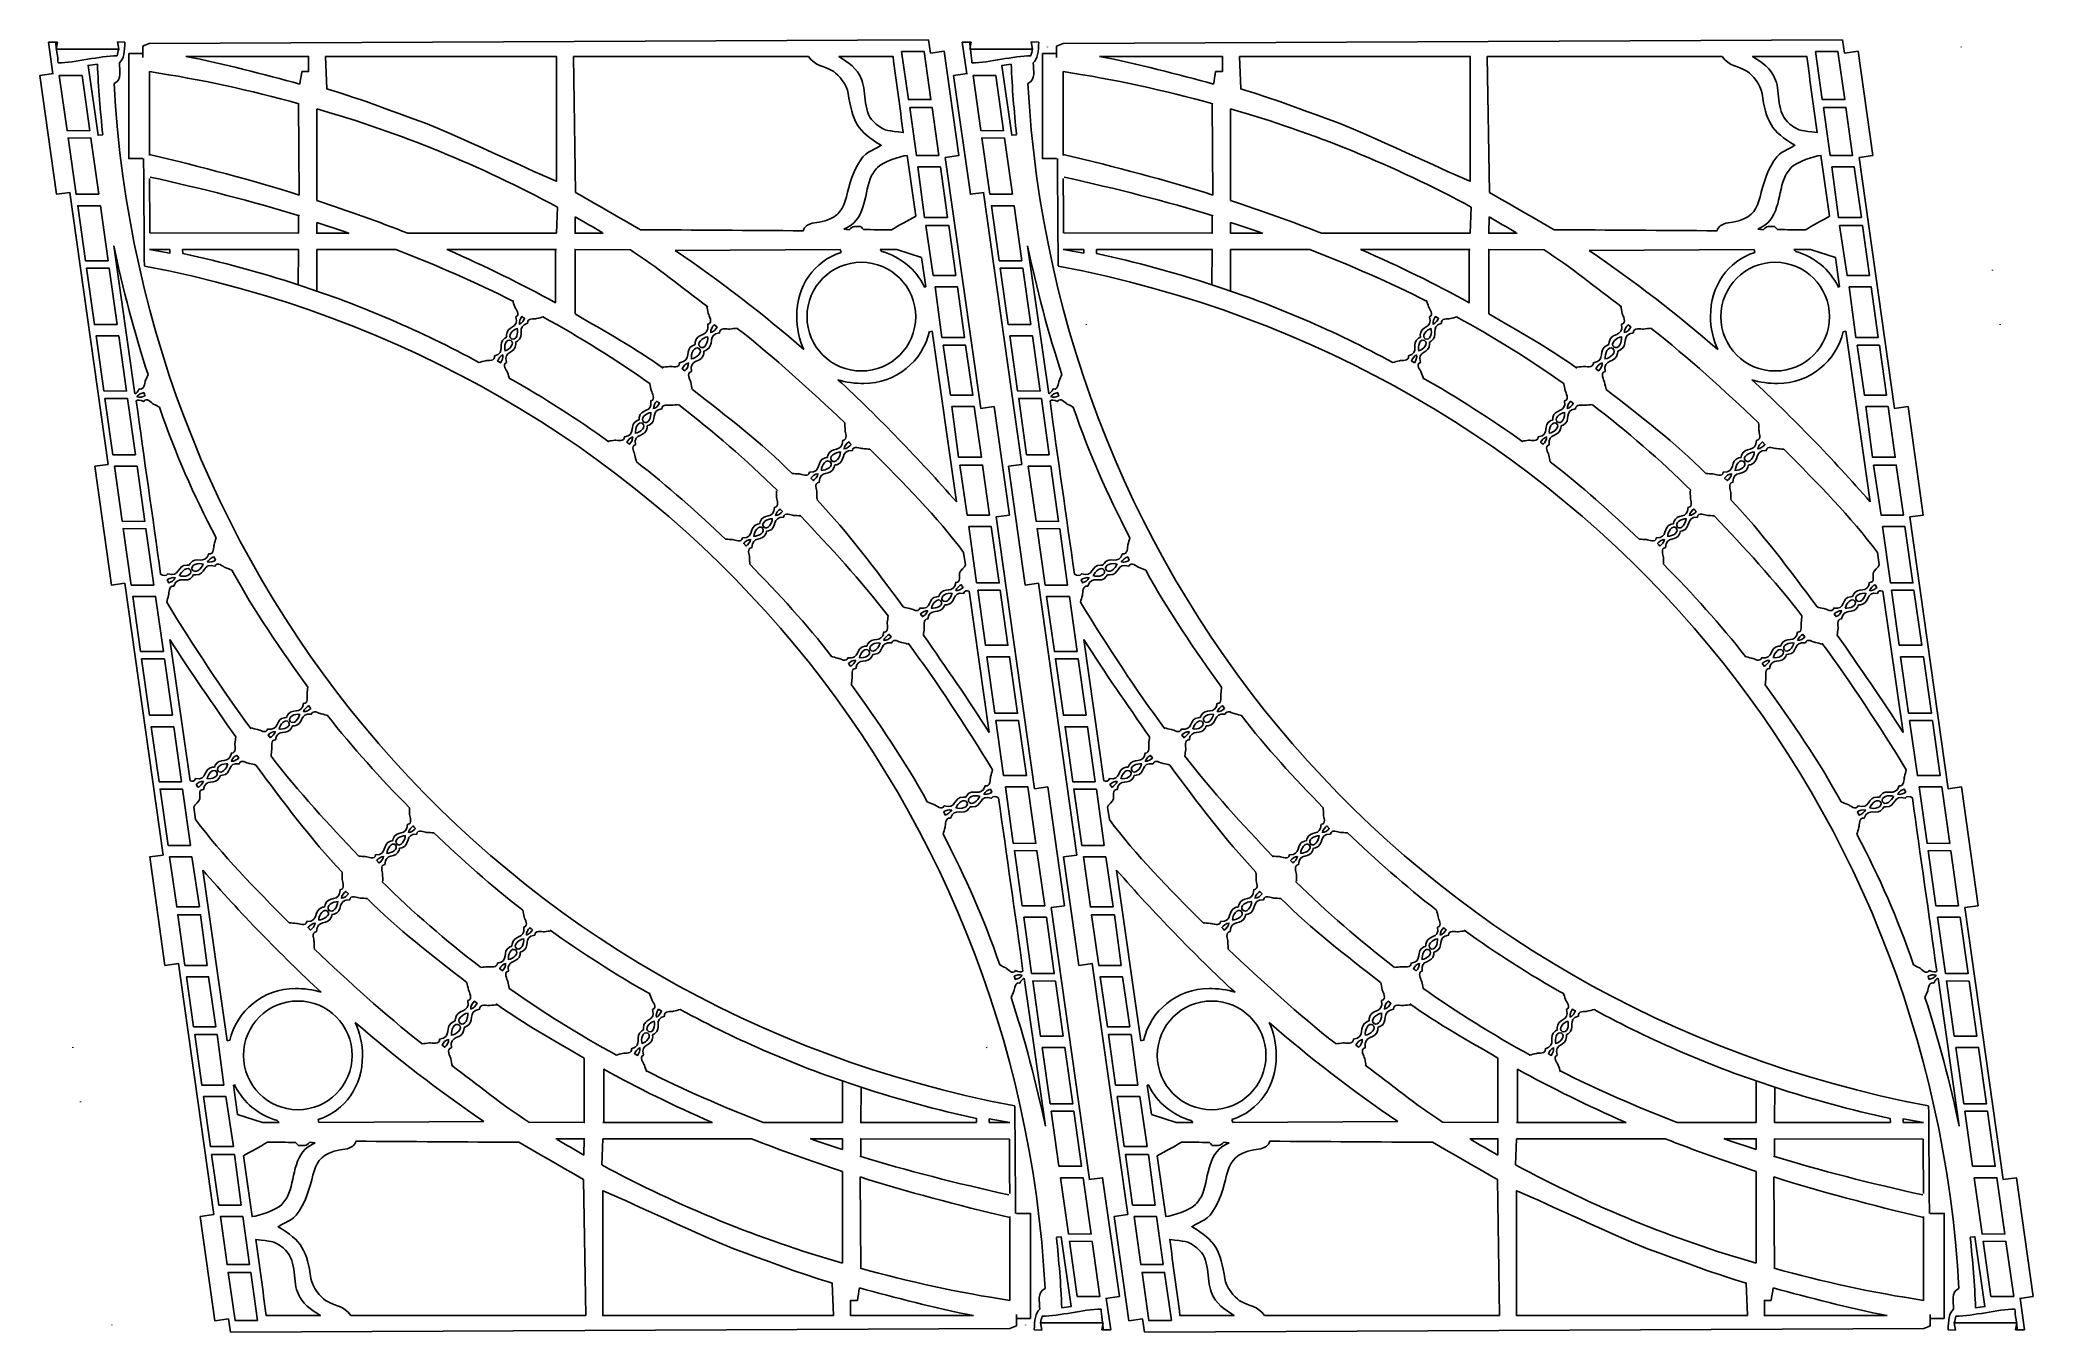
# Model space of a CAD drawing. Extents: x -302 to 129, y -132 to 148.
import ezdxf

# ---------------------------------------------------------------- set-up
doc = ezdxf.new("R2010")
doc.units = 0
doc.header["$MEASUREMENT"] = 0
doc.layers.add('LAYER_1', color=7, linetype='CONTINUOUS')

msp = doc.modelspace()

# ---------------------------------------------------------------- linework, layer by layer
at = {"layer": 'LAYER_1', "color": 1}
for points in [[(-299.3199, 140.3932), (-299.3199, 140.3932), (-300.2811, 147.2053), (-300.2811, 147.2053)], [(-298.337, 147.2055), (-298.337, 147.2055), (-300.281, 147.2053), (-300.281, 147.2053)], [(-285.3516, 147.2739), (-285.3516, 147.2739), (-283.7445, 147.2052), (-283.7445, 147.2052)], [(-109.8808, 147.7154), (-109.8808, 147.7154), (-109.4726, 144.823), (-109.4726, 144.823)], [(-101.6532, 140.3932), (-101.6532, 140.3932), (-102.6144, 147.2053), (-102.6144, 147.2053)], [(-100.6703, 147.2055), (-100.6703, 147.2055), (-102.6143, 147.2053), (-102.6143, 147.2053)], [(-87.6849, 147.2739), (-87.6849, 147.2739), (-86.0778, 147.2052), (-86.0778, 147.2052)], [(87.7859, 147.7154), (87.7859, 147.7154), (88.1941, 144.823), (88.1941, 144.823)], [(-288.527, 127.2344), (-289.0835, 132.2621), (-289.4872, 137.3304), (-289.6945, 142.4722)], [(-279.8895, 144.7944), (-279.8895, 144.7944), (-282.9023, 144.7944), (-282.9023, 144.7944)], [(-270.5997, 144.1308), (-262.3929, 142.54), (-253.5573, 140.2154), (-245.9203, 138.1492)], [(-109.4743, 144.8228), (-109.4743, 144.8228), (-106.5035, 145.2403), (-106.5035, 145.2403)], [(-90.8603, 127.2344), (-91.4168, 132.2621), (-91.8205, 137.3304), (-92.0278, 142.4722)], [(-82.2228, 144.7944), (-82.2228, 144.7944), (-85.2356, 144.7944), (-85.2356, 144.7944)], [(-84.1847, 146.2131), (-84.1847, 146.2131), (-84.1748, 146.1396), (-84.1748, 146.1396)], [(-72.933, 144.1308), (-64.7262, 142.54), (-55.8906, 140.2154), (-48.2536, 138.1492)], [(88.1924, 144.8228), (88.1924, 144.8228), (91.1632, 145.2403), (91.1632, 145.2403)], [(113.482, 146.2131), (113.482, 146.2131), (113.4919, 146.1396), (113.4919, 146.1396)], [(-299.1697, 140.4143), (-299.1697, 140.4143), (-302.1405, 139.9967), (-302.1405, 139.9967)], [(-91.2416, -82.9919), (-204.0286, -61.5437), (-280.3678, 30.7033), (-286.08, 138.3037)], [(-278.4513, 140.833), (-267.3523, 139.172), (-256.6185, 136.7746), (-246.1103, 133.8852)], [(-278.4513, 140.833), (-278.4513, 140.833), (-278.4513, 122.6914), (-278.4513, 122.6914)], [(-101.503, 140.4143), (-101.503, 140.4143), (-104.4738, 139.9967), (-104.4738, 139.9967)], [(106.4251, -82.9919), (-6.3619, -61.5437), (-82.7011, 30.7033), (-88.4133, 138.3037)], [(-80.7846, 140.833), (-69.6856, 139.172), (-58.9518, 136.7746), (-48.4436, 133.8852)], [(-80.7846, 140.833), (-80.7846, 140.833), (-80.7846, 122.6914), (-80.7846, 122.6914)], [(-246.1945, 133.9082), (-246.1945, 133.9082), (-246.0641, 114.1406), (-246.0641, 114.1406)], [(-48.5278, 133.9082), (-48.5278, 133.9082), (-48.3974, 114.1406), (-48.3974, 114.1406)], [(-242.2363, 132.8236), (-242.2363, 132.8236), (-242.2363, 112.9186), (-242.2363, 112.9186)], [(-44.5696, 132.8236), (-44.5696, 132.8236), (-44.5696, 112.9186), (-44.5696, 112.9186)], [(-279.5386, 98.81), (-279.5896, 106.5536), (-279.6467, 114.2912), (-279.7067, 122.0257)], [(-278.4513, 122.8926), (-267.0967, 120.2546), (-256.1989, 117.3106), (-246.0641, 114.1406)], [(-106.2914, 122.2775), (-106.2914, 122.2775), (-98.6224, 67.9277), (-98.6224, 67.9277)], [(-81.8719, 98.81), (-81.9229, 106.5536), (-81.98, 114.2912), (-82.04, 122.0257)], [(-80.7846, 122.8926), (-69.43, 120.2546), (-58.5322, 117.3106), (-48.3974, 114.1406)], [(91.3753, 122.2775), (91.3753, 122.2775), (99.0443, 67.9277), (99.0443, 67.9277)], [(-278.2583, 118.0172), (-266.9405, 115.4722), (-256.1671, 112.822), (-246.0015, 109.635)], [(-80.5916, 118.0172), (-69.2738, 115.4722), (-58.5004, 112.822), (-48.3348, 109.635)], [(-287.391, 55.8522), (-287.391, 55.8522), (-295.6928, 114.6869), (-295.6928, 114.6869)], [(-242.2299, 112.9164), (-235.4237, 110.7028), (-228.8795, 108.3542), (-222.5759, 105.8586)], [(-89.7243, 55.8522), (-89.7243, 55.8522), (-98.0261, 114.6869), (-98.0261, 114.6869)], [(-44.5632, 112.9164), (-37.757, 110.7028), (-31.2128, 108.3542), (-24.9092, 105.8586)], [(-242.2363, 108.208), (-239.8791, 107.439), (-237.5517, 106.651), (-235.2533, 105.8444)], [(-186.3217, 109.3838), (-184.3791, 108.29), (-182.4433, 107.1678), (-180.5147, 106.017)], [(-44.5696, 108.208), (-42.2124, 107.439), (-39.885, 106.651), (-37.5866, 105.8444)], [(11.345, 109.3838), (13.2876, 108.29), (15.2234, 107.1678), (17.152, 106.017)], [(-222.5905, 105.8644), (-222.5905, 105.8644), (-190.3917, 105.8644), (-190.3917, 105.8644)], [(-222.5905, 105.8644), (-222.5905, 105.8644), (-190.3917, 105.8644), (-190.3917, 105.8644)], [(-24.9238, 105.8644), (-24.9238, 105.8644), (7.275, 105.8644), (7.275, 105.8644)], [(-24.9238, 105.8644), (-24.9238, 105.8644), (7.275, 105.8644), (7.275, 105.8644)], [(-281.564, 71.1438), (-281.564, 71.1438), (-286.1382, 103.1613), (-286.1382, 103.1613)], [(-278.7472, 75.2977), (-281.4764, 83.6687), (-284.3562, 94.4317), (-286.1382, 103.1613)], [(-278.4363, 102.3666), (-278.4363, 102.3666), (-273.9933, 102.3666), (-273.9933, 102.3666)], [(-242.2363, 102.3666), (-242.2363, 102.3666), (-242.2363, 93.3634), (-242.2363, 93.3634)], [(-242.2363, 102.3666), (-242.2363, 102.3666), (-225.1261, 102.3666), (-225.1261, 102.3666)], [(-225.1261, 102.3666), (-216.4669, 98.9862), (-207.6281, 95.137), (-199.8261, 91.1734)], [(-214.1345, 102.3666), (-214.1345, 102.3666), (-190.3917, 102.3666), (-190.3917, 102.3666)], [(-174.4087, 102.2626), (-168.7103, 98.654), (-163.2733, 94.1204), (-157.6435, 89.9492)], [(-164.6997, 102.1258), (-164.6997, 102.1258), (-129.0081, 102.3392), (-129.0081, 102.3392)], [(-164.6997, 102.1258), (-155.1229, 95.701), (-145.4875, 88.1516), (-136.8599, 80.6976)], [(-129.0079, 102.3392), (-129.0079, 102.3392), (-128.8069, 101.6998), (-128.8069, 101.6998)], [(-120.3957, 102.3666), (-120.3957, 102.3666), (-116.7797, 102.3666), (-116.7797, 102.3666)], [(-120.3957, 102.3666), (-120.3957, 102.3666), (-119.9803, 101.9184), (-119.9803, 101.9184)], [(-110.8369, 94.3554), (-112.6541, 98.0178), (-115.9691, 100.8058), (-119.9803, 101.9184)], [(-116.7797, 102.3666), (-116.7797, 102.3666), (-111.4047, 100.6524), (-111.4047, 100.6524)], [(-110.4969, 94.2756), (-110.4969, 94.2756), (-111.4047, 100.6524), (-111.4047, 100.6524)], [(-83.8973, 71.1438), (-83.8973, 71.1438), (-88.4715, 103.1613), (-88.4715, 103.1613)], [(-81.0805, 75.2977), (-83.8097, 83.6687), (-86.6895, 94.4317), (-88.4715, 103.1613)], [(-80.7696, 102.3666), (-80.7696, 102.3666), (-76.3266, 102.3666), (-76.3266, 102.3666)], [(-44.5696, 102.3666), (-44.5696, 102.3666), (-44.5696, 93.3634), (-44.5696, 93.3634)], [(-44.5696, 102.3666), (-44.5696, 102.3666), (-27.4594, 102.3666), (-27.4594, 102.3666)], [(-27.4594, 102.3666), (-18.8002, 98.9862), (-9.9614, 95.137), (-2.1594, 91.1734)], [(-16.4678, 102.3666), (-16.4678, 102.3666), (7.275, 102.3666), (7.275, 102.3666)], [(23.258, 102.2626), (28.9564, 98.654), (34.3934, 94.1204), (40.0232, 89.9492)], [(32.967, 102.1258), (32.967, 102.1258), (68.6586, 102.3392), (68.6586, 102.3392)], [(32.967, 102.1258), (42.5438, 95.701), (52.1792, 88.1516), (60.8068, 80.6976)], [(68.6588, 102.3392), (68.6588, 102.3392), (68.8598, 101.6998), (68.8598, 101.6998)], [(77.271, 102.3666), (77.271, 102.3666), (80.887, 102.3666), (80.887, 102.3666)], [(77.271, 102.3666), (77.271, 102.3666), (77.6864, 101.9184), (77.6864, 101.9184)], [(86.8298, 94.3554), (85.0126, 98.0178), (81.6976, 100.8058), (77.6864, 101.9184)], [(80.887, 102.3666), (80.887, 102.3666), (86.262, 100.6524), (86.262, 100.6524)], [(87.1698, 94.2756), (87.1698, 94.2756), (86.262, 100.6524), (86.262, 100.6524)], [(-279.5329, 98.7736), (-166.7459, 77.3254), (-90.4067, -14.9216), (-84.6945, -122.522)], [(-81.8662, 98.7736), (30.9208, 77.3254), (107.26, -14.9216), (112.9722, -122.522)], [(-77.4238, 97.9608), (-77.4238, 97.9608), (-77.4019, 97.8073), (-77.4019, 97.8073)], [(120.2429, 97.9608), (120.2429, 97.9608), (120.2648, 97.8073), (120.2648, 97.8073)], [(-246.2673, 94.7146), (-232.6203, 90.2758), (-219.7767, 84.745), (-207.1601, 77.9194)], [(-110.4969, 94.2756), (-110.4969, 94.2756), (-110.9479, 94.2756), (-110.9479, 94.2756)], [(-48.6006, 94.7146), (-34.9536, 90.2758), (-22.11, 84.745), (-9.4934, 77.9194)], [(87.1698, 94.2756), (87.1698, 94.2756), (86.7188, 94.2756), (86.7188, 94.2756)], [(-193.3737, 87.7762), (-185.1861, 83.3098), (-177.4485, 78.4796), (-170.0935, 73.2534)], [(-186.3777, 88.399), (-179.9273, 84.6356), (-173.2453, 80.934), (-167.3073, 76.6606)], [(-157.6435, 89.9492), (-157.6435, 89.9492), (-157.8801, 90.1228), (-157.8801, 90.1228)], [(4.293, 87.7762), (12.4806, 83.3098), (20.2182, 78.4796), (27.5732, 73.2534)], [(11.289, 88.399), (17.7394, 84.6356), (24.4214, 80.934), (30.3594, 76.6606)], [(40.0232, 89.9492), (40.0232, 89.9492), (39.7866, 90.1228), (39.7866, 90.1228)], [(-201.4875, 80.3635), (-201.8267, 81.3832), (-201.3236, 83.1918), (-200.2246, 82.6573)], [(-201.5583, 80.4017), (-200.5196, 80.6776), (-199.2837, 82.0906), (-200.3335, 82.7161)], [(-198.8324, 85.2821), (-199.871, 85.0062), (-201.1069, 83.5931), (-200.0571, 82.9677)], [(-198.9031, 85.3203), (-198.5639, 84.3006), (-199.0671, 82.492), (-200.166, 83.0265)], [(-157.6245, 83.4747), (-158.7715, 83.334), (-160.2963, 82.0113), (-159.2704, 81.1902)], [(-157.6942, 83.5258), (-157.4834, 82.3896), (-158.2861, 80.5375), (-159.3778, 81.2689)], [(-151.2771, 85.2818), (-143.0787, 78.8492), (-135.5277, 71.9638), (-128.0063, 64.8134)], [(-109.7281, 84.4956), (-109.7281, 84.4956), (-109.1351, 84.7088), (-109.1351, 84.7088)], [(-103.8743, 47.7552), (-103.8743, 47.7552), (-109.1351, 84.7088), (-109.1351, 84.7088)], [(-75.7776, 86.2143), (-75.7776, 86.2143), (-75.7588, 86.0796), (-75.7588, 86.0796)], [(-3.8208, 80.3635), (-4.16, 81.3832), (-3.6569, 83.1918), (-2.5579, 82.6573)], [(-3.8916, 80.4017), (-2.8529, 80.6776), (-1.617, 82.0906), (-2.6668, 82.7161)], [(-1.1657, 85.2821), (-2.2043, 85.0062), (-3.4402, 83.5931), (-2.3904, 82.9677)], [(-1.2364, 85.3203), (-0.8972, 84.3006), (-1.4004, 82.492), (-2.4993, 83.0265)], [(40.0422, 83.4747), (38.8952, 83.334), (37.3704, 82.0113), (38.3963, 81.1902)], [(39.9725, 83.5258), (40.1833, 82.3896), (39.3806, 80.5375), (38.2889, 81.2689)], [(46.3896, 85.2818), (54.588, 78.8492), (62.139, 71.9638), (69.6604, 64.8134)], [(87.9386, 84.4956), (87.9386, 84.4956), (88.5316, 84.7088), (88.5316, 84.7088)], [(93.7924, 47.7552), (93.7924, 47.7552), (88.5316, 84.7088), (88.5316, 84.7088)], [(121.8891, 86.2143), (121.8891, 86.2143), (121.9079, 86.0796), (121.9079, 86.0796)], [(-161.1782, 78.6274), (-161.3891, 79.7637), (-160.5863, 81.6158), (-159.4947, 80.8844)], [(-161.248, 78.6786), (-160.101, 78.8193), (-158.5761, 80.142), (-159.602, 80.9631)], [(36.4885, 78.6274), (36.2776, 79.7637), (37.0804, 81.6158), (38.172, 80.8844)], [(36.4187, 78.6786), (37.5657, 78.8193), (39.0906, 80.142), (38.0647, 80.9631)], [(-200.5925, 74.5332), (-193.1149, 70.2906), (-185.9135, 65.6844), (-179.0375, 60.7444)], [(-167.3073, 76.6606), (-167.3073, 76.6606), (-167.5953, 76.8718), (-167.5953, 76.8718)], [(-129.4959, 74.1698), (-120.5433, 65.8796), (-112.0423, 57.0522), (-103.8743, 47.7552)], [(-2.9258, 74.5332), (4.5518, 70.2906), (11.7532, 65.6844), (18.6292, 60.7444)], [(30.3594, 76.6606), (30.3594, 76.6606), (30.0714, 76.8718), (30.0714, 76.8718)], [(68.1708, 74.1698), (77.1234, 65.8796), (85.6244, 57.0522), (93.7924, 47.7552)], [(-276.0245, 32.12), (-277.7394, 44.4408), (-279.6101, 57.2506), (-281.2987, 69.5979)], [(-160.9923, 72.0304), (-153.5413, 66.2538), (-146.0155, 60.5064), (-139.4401, 53.8948)], [(-78.3578, 32.12), (-80.0727, 44.4408), (-81.9434, 57.2506), (-83.632, 69.5979)], [(36.6744, 72.0304), (44.1254, 66.2538), (51.6512, 60.5064), (58.2266, 53.8948)], [(-264.0266, 39.9523), (-269.1162, 49.8387), (-272.6008, 57.6065), (-276.264, 68.2043)], [(-173.2699, 62.5561), (-173.4671, 63.6184), (-172.7165, 65.3501), (-171.6959, 64.6662)], [(-173.3352, 62.6039), (-172.2627, 62.7354), (-170.8371, 63.9721), (-171.7962, 64.7398)], [(-169.9473, 67.0881), (-171.0197, 66.9566), (-172.4454, 65.7199), (-171.4862, 64.9522)], [(-170.0125, 67.1359), (-169.8154, 66.0736), (-170.5659, 64.3419), (-171.5866, 65.0258)], [(-163.9491, 68.7278), (-156.4615, 63.0134), (-149.3725, 56.8534), (-142.6033, 50.2104)], [(-98.6666, 67.9216), (-98.6666, 67.9216), (-95.6958, 68.3391), (-95.6958, 68.3391)], [(-66.3599, 39.9523), (-71.4495, 49.8387), (-74.9341, 57.6065), (-78.5973, 68.2043)], [(24.3968, 62.5561), (24.1996, 63.6184), (24.9502, 65.3501), (25.9708, 64.6662)], [(24.3315, 62.6039), (25.404, 62.7354), (26.8296, 63.9721), (25.8705, 64.7398)], [(27.7194, 67.0881), (26.647, 66.9566), (25.2213, 65.7199), (26.1805, 64.9522)], [(27.6542, 67.1359), (27.8513, 66.0736), (27.1008, 64.3419), (26.0801, 65.0258)], [(33.7176, 68.7278), (41.2052, 63.0134), (48.2942, 56.8534), (55.0634, 50.2104)], [(99.0001, 67.9216), (99.0001, 67.9216), (101.9709, 68.3391), (101.9709, 68.3391)], [(-179.0375, 60.7442), (-179.0375, 60.7442), (-179.2697, 60.9146), (-179.2697, 60.9146)], [(18.6292, 60.7442), (18.6292, 60.7442), (18.397, 60.9146), (18.397, 60.9146)], [(-173.0963, 56.3882), (-166.3849, 51.2208), (-159.8495, 45.4056), (-153.7579, 39.5854)], [(-133.1348, 54.5507), (-132.0245, 54.4909), (-130.3573, 55.4873), (-131.191, 56.4378)], [(-133.0774, 54.4905), (-133.0859, 55.6024), (-132.0137, 57.2218), (-131.1026, 56.3452)], [(-128.8948, 58.4844), (-130.0051, 58.5442), (-131.6723, 57.5478), (-130.8387, 56.5972)], [(-128.9523, 58.5446), (-128.9438, 57.4327), (-130.016, 55.8132), (-130.9271, 56.6898)], [(-122.5775, 59.128), (-115.2907, 51.7902), (-107.9485, 44.415), (-102.3095, 36.7646)], [(24.5704, 56.3882), (31.2818, 51.2208), (37.8172, 45.4056), (43.9088, 39.5854)], [(64.5319, 54.5507), (65.6422, 54.4909), (67.3094, 55.4873), (66.4757, 56.4378)], [(64.5893, 54.4905), (64.5808, 55.6024), (65.653, 57.2218), (66.5641, 56.3452)], [(68.7719, 58.4844), (67.6616, 58.5442), (65.9944, 57.5478), (66.828, 56.5972)], [(68.7144, 58.5446), (68.7229, 57.4327), (67.6507, 55.8132), (66.7396, 56.6898)], [(75.0892, 59.128), (82.376, 51.7902), (89.7182, 44.415), (95.3572, 36.7646)], [(-287.3909, 55.8522), (-287.3909, 55.8522), (-290.2581, 55.4492), (-290.2581, 55.4492)], [(-89.7242, 55.8522), (-89.7242, 55.8522), (-92.5914, 55.4492), (-92.5914, 55.4492)], [(-134.0115, 48.2096), (-127.2559, 40.9462), (-121.3097, 33.1096), (-115.3867, 24.9938)], [(63.6552, 48.2096), (70.4108, 40.9462), (76.357, 33.1096), (82.28, 24.9938)], [(-143.6652, 44.0707), (-144.7291, 44.1279), (-146.3266, 43.1732), (-145.5278, 42.2624)], [(-143.7203, 44.1283), (-143.7121, 43.0629), (-144.7395, 41.5112), (-145.6125, 42.3511)], [(-137.7949, 44.8788), (-137.7949, 44.8788), (-137.6119, 44.6874), (-137.6119, 44.6874)], [(-137.6119, 44.6874), (-131.1355, 37.9208), (-124.6279, 30.826), (-118.6521, 23.0762)], [(-95.3126, 44.4708), (-95.3126, 44.4708), (-87.0107, -14.3642), (-87.0107, -14.3642)], [(54.0015, 44.0707), (52.9376, 44.1279), (51.3401, 43.1732), (52.1389, 42.2624)], [(53.9464, 44.1283), (53.9546, 43.0629), (52.9272, 41.5112), (52.0542, 42.3511)], [(59.8718, 44.8788), (59.8718, 44.8788), (60.0548, 44.6874), (60.0548, 44.6874)], [(60.0548, 44.6874), (66.5312, 37.9208), (73.0388, 30.826), (79.0146, 23.0762)], [(102.3541, 44.4708), (102.3541, 44.4708), (110.656, -14.3642), (110.656, -14.3642)], [(-147.728, 40.3014), (-146.6641, 40.2441), (-145.0666, 41.1989), (-145.8654, 42.1097)], [(-147.6729, 40.2437), (-147.681, 41.3091), (-146.6536, 42.8609), (-145.7807, 42.0209)], [(49.9387, 40.3014), (51.0026, 40.2441), (52.6001, 41.1989), (51.8013, 42.1097)], [(49.9938, 40.2437), (49.9857, 41.3091), (51.0131, 42.8609), (51.886, 42.0209)], [(-266.7702, 34.2271), (-267.8032, 34.6173), (-269.6814, 34.1749), (-269.1778, 33.0245)], [(-101.9309, 34.105), (-101.9309, 34.105), (-102.3095, 36.7646), (-102.3095, 36.7646)], [(-69.1035, 34.2271), (-70.1365, 34.6173), (-72.0147, 34.1749), (-71.5111, 33.0245)], [(95.7358, 34.105), (95.7358, 34.105), (95.3572, 36.7646), (95.3572, 36.7646)], [(-271.967, 31.7767), (-270.934, 31.3867), (-269.056, 31.8289), (-269.5594, 32.9795)], [(-271.9308, 31.7025), (-271.6052, 32.7581), (-270.103, 33.9687), (-269.5032, 32.8645)], [(-266.8066, 34.3015), (-267.1324, 33.2459), (-268.6344, 32.0349), (-269.234, 33.1387)], [(-244.1816, 7.6361), (-250.0196, 15.6643), (-255.8034, 24.1813), (-260.6028, 32.9531)], [(-148.5795, 34.2372), (-142.2957, 27.8464), (-136.3137, 21.2796), (-130.8051, 14.2178)], [(-74.3003, 31.7767), (-73.2673, 31.3867), (-71.3893, 31.8289), (-71.8927, 32.9795)], [(-74.2641, 31.7025), (-73.9385, 32.7581), (-72.4363, 33.9687), (-71.8365, 32.8645)], [(-69.1399, 34.3015), (-69.4657, 33.2459), (-70.9677, 32.0349), (-71.5673, 33.1387)], [(-46.5149, 7.6361), (-52.3529, 15.6643), (-58.1367, 24.1813), (-62.9361, 32.9531)], [(49.0872, 34.2372), (55.371, 27.8464), (61.353, 21.2796), (66.8616, 14.2178)], [(-275.462, -28.6891), (-275.462, -28.6891), (-283.7638, 30.1459), (-283.7638, 30.1459)], [(-256.4634, -1.3783), (-262.7296, 7.1607), (-268.7814, 16.2895), (-274.7104, 26.0511)], [(-109.3167, 24.7676), (-108.2715, 24.5616), (-106.5557, 25.2826), (-107.2187, 26.2964)], [(-109.2701, 24.7026), (-109.1289, 25.7588), (-107.8937, 27.1508), (-107.1469, 26.1968)], [(-104.7649, 27.929), (-105.8099, 28.135), (-107.5257, 27.4142), (-106.8627, 26.4002)], [(-104.8111, 27.994), (-104.9525, 26.938), (-106.1877, 25.546), (-106.9345, 26.5004)], [(-96.7715, -2.1368), (-96.7715, -2.1368), (-101.1173, 28.3892), (-101.1173, 28.3892)], [(-77.7953, -28.6891), (-77.7953, -28.6891), (-86.0971, 30.1459), (-86.0971, 30.1459)], [(-58.7967, -1.3783), (-65.0629, 7.1607), (-71.1147, 16.2895), (-77.0437, 26.0511)], [(88.35, 24.7676), (89.3952, 24.5616), (91.111, 25.2826), (90.448, 26.2964)], [(88.3966, 24.7026), (88.5378, 25.7588), (89.773, 27.1508), (90.5198, 26.1968)], [(92.9018, 27.929), (91.8568, 28.135), (90.141, 27.4142), (90.804, 26.4002)], [(92.8556, 27.994), (92.7142, 26.938), (91.479, 25.546), (90.7322, 26.5004)], [(100.8952, -2.1368), (100.8952, -2.1368), (96.5494, 28.3892), (96.5494, 28.3892)], [(-259.7632, -3.1015), (-264.6576, 3.8885), (-269.4566, 10.7711), (-274.003, 17.9185)], [(-274.003, 17.9185), (-274.003, 17.9185), (-269.6572, -12.6075), (-269.6572, -12.6075)], [(-120.3464, 17.1915), (-121.3917, 17.3976), (-123.1075, 16.6766), (-122.4445, 15.6627)], [(-120.3929, 17.2563), (-120.5344, 16.2003), (-121.7695, 14.8082), (-122.5159, 15.7624)], [(-111.0113, 18.8832), (-106.1169, 11.8932), (-101.3179, 5.0106), (-96.7715, -2.1368)], [(-62.0965, -3.1015), (-66.9909, 3.8885), (-71.7899, 10.7711), (-76.3363, 17.9185)], [(-76.3363, 17.9185), (-76.3363, 17.9185), (-71.9905, -12.6075), (-71.9905, -12.6075)], [(77.3203, 17.1915), (76.275, 17.3976), (74.5592, 16.6766), (75.2222, 15.6627)], [(77.2738, 17.2563), (77.1323, 16.2003), (75.8972, 14.8082), (75.1508, 15.7624)], [(86.6554, 18.8832), (91.5498, 11.8932), (96.3488, 5.0106), (100.8952, -2.1368)], [(-130.9411, 14.2178), (-130.9411, 14.2178), (-130.9779, 14.2694), (-130.9779, 14.2694)], [(-124.8982, 14.03), (-123.8529, 13.8239), (-122.1372, 14.5449), (-122.8002, 15.5588)], [(-124.8518, 13.9652), (-124.7103, 15.0212), (-123.4751, 16.4133), (-122.7287, 15.4591)], [(-114.3111, 17.16), (-108.0449, 8.621), (-101.9931, -0.5078), (-96.0641, -10.2694)], [(66.7256, 14.2178), (66.7256, 14.2178), (66.6888, 14.2694), (66.6888, 14.2694)], [(72.7685, 14.03), (73.8138, 13.8239), (75.5295, 14.5449), (74.8665, 15.5588)], [(72.8149, 13.9652), (72.9564, 15.0212), (74.1916, 16.4133), (74.938, 15.4591)], [(83.3556, 17.16), (89.6218, 8.621), (95.6736, -0.5078), (101.6026, -10.2694)], [(-126.5929, 8.1456), (-120.7549, 0.1174), (-114.9711, -8.3996), (-110.1717, -17.1714)], [(71.0738, 8.1456), (76.9118, 0.1174), (82.6956, -8.3996), (87.495, -17.1714)], [(-250.4281, -1.4097), (-249.3828, -1.6158), (-247.6671, -0.8949), (-248.3301, 0.1191)], [(-250.3817, -1.4746), (-250.2401, -0.4186), (-249.005, 0.9735), (-248.2586, 0.0193)], [(-245.8763, 1.7517), (-246.9216, 1.9578), (-248.6374, 1.2368), (-247.9744, 0.2229)], [(-245.9228, 1.8165), (-246.0643, 0.7605), (-247.2994, -0.6316), (-248.0458, 0.3226)], [(-222.195, -18.4555), (-228.4788, -12.0647), (-234.4608, -5.4979), (-239.9694, 1.5639)], [(-239.8334, 1.5639), (-239.8334, 1.5639), (-239.7966, 1.5123), (-239.7966, 1.5123)], [(-52.7614, -1.4097), (-51.7161, -1.6158), (-50.0004, -0.8949), (-50.6634, 0.1191)], [(-52.715, -1.4746), (-52.5734, -0.4186), (-51.3383, 0.9735), (-50.5919, 0.0193)], [(-48.2096, 1.7517), (-49.2549, 1.9578), (-50.9707, 1.2368), (-50.3077, 0.2229)], [(-48.2561, 1.8165), (-48.3976, 0.7605), (-49.6327, -0.6316), (-50.3791, 0.3226)], [(-24.5283, -18.4555), (-30.8121, -12.0647), (-36.7941, -5.4979), (-42.3027, 1.5639)], [(-42.1667, 1.5639), (-42.1667, 1.5639), (-42.1299, 1.5123), (-42.1299, 1.5123)], [(-233.1626, -28.9057), (-239.639, -22.1391), (-246.1466, -15.0443), (-252.1224, -7.2945)], [(-35.4959, -28.9057), (-41.9723, -22.1391), (-48.4799, -15.0443), (-54.4557, -7.2945)], [(-266.0096, -12.1473), (-264.9646, -12.3533), (-263.2488, -11.6325), (-263.9118, -10.6185)], [(-265.9634, -12.2123), (-265.822, -11.1563), (-264.5868, -9.7643), (-263.84, -10.7187)], [(-261.4578, -8.9859), (-262.503, -8.7799), (-264.2188, -9.5009), (-263.5558, -10.5147)], [(-261.5044, -8.9209), (-261.6456, -9.9771), (-262.8808, -11.3691), (-263.6276, -10.4151)], [(-236.763, -32.4279), (-243.5186, -25.1645), (-249.4648, -17.3279), (-255.3878, -9.2121)], [(-68.3429, -12.1473), (-67.2979, -12.3533), (-65.5821, -11.6325), (-66.2451, -10.6185)], [(-68.2967, -12.2123), (-68.1553, -11.1563), (-66.9201, -9.7643), (-66.1733, -10.7187)], [(-63.7911, -8.9859), (-64.8363, -8.7799), (-66.5521, -9.5009), (-65.8891, -10.5147)], [(-63.8377, -8.9209), (-63.9789, -9.9771), (-65.2141, -11.3691), (-65.9609, -10.4151)], [(-39.0963, -32.4279), (-45.8519, -25.1645), (-51.7981, -17.3279), (-57.7211, -9.2121)], [(-104.0043, -18.4454), (-102.9713, -18.8356), (-101.0931, -18.3932), (-101.5967, -17.2428)], [(-103.9679, -18.5198), (-103.6421, -17.4642), (-102.1401, -16.2532), (-101.5405, -17.357)], [(-98.8075, -15.995), (-99.8405, -15.605), (-101.7185, -16.0472), (-101.2151, -17.1978)], [(-98.8437, -15.9208), (-99.1693, -16.9764), (-100.6715, -18.187), (-101.2713, -17.0828)], [(-94.75, -16.3383), (-93.0351, -28.6591), (-91.1644, -41.4689), (-89.4759, -53.8161)], [(93.6624, -18.4454), (94.6954, -18.8356), (96.5736, -18.3932), (96.07, -17.2428)], [(93.6988, -18.5198), (94.0246, -17.4642), (95.5266, -16.2532), (96.1262, -17.357)], [(98.8592, -15.995), (97.8262, -15.605), (95.9482, -16.0472), (96.4516, -17.1978)], [(98.823, -15.9208), (98.4974, -16.9764), (96.9952, -18.187), (96.3954, -17.0828)], [(102.9167, -16.3383), (104.6316, -28.6591), (106.5023, -41.4689), (108.1908, -53.8161)], [(-268.8436, -18.3233), (-268.8436, -18.3233), (-268.465, -20.9829), (-268.465, -20.9829)], [(-248.197, -43.3463), (-255.4838, -36.0085), (-262.826, -28.6333), (-268.465, -20.9829)], [(-71.1769, -18.3233), (-71.1769, -18.3233), (-70.7983, -20.9829), (-70.7983, -20.9829)], [(-50.5303, -43.3463), (-57.8171, -36.0085), (-65.1593, -28.6333), (-70.7983, -20.9829)], [(-227.0543, -28.3466), (-227.0624, -27.2812), (-226.035, -25.7294), (-225.162, -26.5694)], [(-223.0466, -24.5197), (-224.1105, -24.4624), (-225.708, -25.4171), (-224.9091, -26.3279)], [(-223.1017, -24.462), (-223.0935, -25.5274), (-224.1209, -27.0792), (-224.9939, -26.2392)], [(-197.6782, -40.6065), (-204.3896, -35.4391), (-210.925, -29.6239), (-217.0166, -23.8037)], [(-106.7479, -24.1706), (-101.6583, -34.057), (-98.1737, -41.8248), (-94.5105, -52.4226)], [(-29.3876, -28.3466), (-29.3957, -27.2812), (-28.3683, -25.7294), (-27.4953, -26.5694)], [(-25.3799, -24.5197), (-26.4438, -24.4624), (-28.0413, -25.4171), (-27.2424, -26.3279)], [(-25.435, -24.462), (-25.4268, -25.5274), (-26.4542, -27.0792), (-27.3272, -26.2392)], [(-0.0115, -40.6065), (-6.7229, -35.4391), (-13.2583, -29.6239), (-19.3499, -23.8037)], [(90.9188, -24.1706), (96.0084, -34.057), (99.493, -41.8248), (103.1562, -52.4226)], [(-232.9796, -29.0971), (-232.9796, -29.0971), (-233.1626, -28.9057), (-233.1626, -28.9057)], [(-227.1093, -28.2889), (-226.0454, -28.3462), (-224.4479, -27.3915), (-225.2468, -26.4807)], [(-35.3129, -29.0971), (-35.3129, -29.0971), (-35.4959, -28.9057), (-35.4959, -28.9057)], [(-29.4426, -28.2889), (-28.3787, -28.3462), (-26.7812, -27.3915), (-27.5801, -26.4807)], [(-241.2786, -58.3881), (-250.2312, -50.0979), (-258.7322, -41.2705), (-266.9002, -31.9735)], [(-266.9002, -31.9735), (-266.9002, -31.9735), (-261.6394, -68.9271), (-261.6394, -68.9271)], [(-206.8254, -52.9461), (-214.313, -47.2317), (-221.402, -41.0717), (-228.1712, -34.4287)], [(-43.6119, -58.3881), (-52.5645, -50.0979), (-61.0655, -41.2705), (-69.2335, -31.9735)], [(-69.2335, -31.9735), (-69.2335, -31.9735), (-63.9727, -68.9271), (-63.9727, -68.9271)], [(-9.1587, -52.9461), (-16.6463, -47.2317), (-23.7353, -41.0717), (-30.5045, -34.4287)], [(-237.6397, -38.769), (-238.75, -38.7092), (-240.4172, -39.7056), (-239.5835, -40.6561)], [(-237.6972, -38.7088), (-237.6887, -39.8206), (-238.7609, -41.4401), (-239.672, -40.5635)], [(-209.7822, -56.2487), (-217.2332, -50.4721), (-224.759, -44.7247), (-231.3344, -38.1131)], [(-39.973, -38.769), (-41.0833, -38.7092), (-42.7505, -39.7056), (-41.9168, -40.6561)], [(-40.0305, -38.7088), (-40.022, -39.8206), (-41.0942, -41.4401), (-42.0053, -40.5635)], [(-12.1155, -56.2487), (-19.5665, -50.4721), (-27.0923, -44.7247), (-33.6677, -38.1131)], [(-241.8797, -42.7027), (-240.7694, -42.7624), (-239.1022, -41.766), (-239.9359, -40.8155)], [(-241.8222, -42.7629), (-241.8307, -41.651), (-240.7585, -40.0315), (-239.8474, -40.9081)], [(-83.3836, -40.0705), (-83.3836, -40.0705), (-80.5164, -39.6675), (-80.5164, -39.6675)], [(-83.3835, -40.0705), (-83.3835, -40.0705), (-75.0817, -98.9052), (-75.0817, -98.9052)], [(-44.213, -42.7027), (-43.1027, -42.7624), (-41.4355, -41.766), (-42.2692, -40.8155)], [(-44.1555, -42.7629), (-44.164, -41.651), (-43.0918, -40.0315), (-42.1807, -40.9081)], [(114.2831, -40.0705), (114.2831, -40.0705), (117.1503, -39.6675), (117.1503, -39.6675)], [(114.2832, -40.0705), (114.2832, -40.0705), (122.585, -98.9052), (122.585, -98.9052)], [(-197.4394, -46.8222), (-198.5118, -46.9537), (-199.9375, -48.1904), (-198.9783, -48.9581)], [(-197.5046, -46.7744), (-197.3075, -47.8367), (-198.058, -49.5683), (-199.0787, -48.8845)], [(-191.737, -44.9625), (-191.737, -44.9625), (-191.5048, -45.1329), (-191.5048, -45.1329)], [(-170.182, -58.7515), (-177.6596, -54.5089), (-184.861, -49.9027), (-191.737, -44.9627)], [(0.2273, -46.8222), (-0.8451, -46.9537), (-2.2708, -48.1904), (-1.3116, -48.9581)], [(0.1621, -46.7744), (0.3592, -47.8367), (-0.3913, -49.5683), (-1.412, -48.8845)], [(5.9297, -44.9625), (5.9297, -44.9625), (6.1619, -45.1329), (6.1619, -45.1329)], [(27.4847, -58.7515), (20.0071, -54.5089), (12.8057, -49.9027), (5.9297, -44.9627)], [(-219.4974, -69.5001), (-227.6958, -63.0675), (-235.2468, -56.1821), (-242.7682, -49.0317)], [(-200.762, -51.3542), (-200.9592, -50.2919), (-200.2086, -48.5602), (-199.188, -49.244)], [(-200.8272, -51.3064), (-199.7548, -51.1748), (-198.3291, -49.9382), (-199.2883, -49.1705)], [(-21.8307, -69.5001), (-30.0291, -63.0675), (-37.5801, -56.1821), (-45.1015, -49.0317)], [(-3.0953, -51.3542), (-3.2925, -50.2919), (-2.5419, -48.5602), (-1.5213, -49.244)], [(-3.1605, -51.3064), (-2.0881, -51.1748), (-0.6624, -49.9382), (-1.6216, -49.1705)], [(-272.108, -52.1399), (-272.108, -52.1399), (-275.0788, -52.5574), (-275.0788, -52.5574)], [(-264.4831, -106.4958), (-264.4831, -106.4958), (-272.1522, -52.146), (-272.1522, -52.146)], [(-89.2105, -55.362), (-89.2105, -55.362), (-84.6364, -87.3796), (-84.6364, -87.3796)], [(-74.4413, -52.1399), (-74.4413, -52.1399), (-77.4121, -52.5574), (-77.4121, -52.5574)], [(-66.8164, -106.4958), (-66.8164, -106.4958), (-74.4855, -52.146), (-74.4855, -52.146)], [(108.4562, -55.362), (108.4562, -55.362), (113.0303, -87.3796), (113.0303, -87.3796)], [(-177.4008, -71.9945), (-185.5884, -67.5281), (-193.326, -62.6979), (-200.681, -57.4717)], [(-92.0273, -59.516), (-89.2981, -67.887), (-86.4183, -78.65), (-84.6363, -87.3796)], [(20.2659, -71.9945), (12.0783, -67.5281), (4.3407, -62.6979), (-3.0143, -57.4717)], [(105.6394, -59.516), (108.3686, -67.887), (111.2484, -78.65), (113.0304, -87.3796)], [(-209.5265, -62.8969), (-210.6736, -63.0376), (-212.1984, -64.3603), (-211.1725, -65.1813)], [(-209.5963, -62.8457), (-209.3855, -63.9819), (-210.1882, -65.834), (-211.2799, -65.1026)], [(-184.3968, -72.6173), (-190.8472, -68.8539), (-197.5292, -65.1523), (-203.4672, -60.8789)], [(-203.4672, -60.8789), (-203.4672, -60.8789), (-203.1792, -61.0901), (-203.1792, -61.0901)], [(-169.2163, -64.6199), (-170.2549, -64.8959), (-171.4908, -66.3089), (-170.441, -66.9344)], [(-169.2871, -64.5817), (-168.9478, -65.6015), (-169.451, -67.41), (-170.5499, -66.8756)], [(-124.5072, -78.9329), (-138.1542, -74.4941), (-150.9978, -68.9633), (-163.6144, -62.1377)], [(-11.8598, -62.8969), (-13.0069, -63.0376), (-14.5317, -64.3603), (-13.5058, -65.1813)], [(-11.9296, -62.8457), (-11.7188, -63.9819), (-12.5215, -65.834), (-13.6132, -65.1026)], [(13.2699, -72.6173), (6.8195, -68.8539), (0.1375, -65.1523), (-5.8005, -60.8789)], [(-5.8005, -60.8789), (-5.8005, -60.8789), (-5.5125, -61.0901), (-5.5125, -61.0901)], [(28.4504, -64.6199), (27.4118, -64.8959), (26.1759, -66.3089), (27.2257, -66.9344)], [(28.3796, -64.5817), (28.7189, -65.6015), (28.2157, -67.41), (27.1168, -66.8756)], [(73.1595, -78.9329), (59.5125, -74.4941), (46.6689, -68.9633), (34.0523, -62.1377)], [(-261.0464, -68.7139), (-261.0464, -68.7139), (-261.6394, -68.9271), (-261.6394, -68.9271)], [(-206.0748, -86.3441), (-215.6516, -79.9193), (-225.287, -72.3699), (-233.9146, -64.9159)], [(-213.0803, -67.7441), (-213.2912, -66.6079), (-212.4884, -64.7558), (-211.3968, -65.4872)], [(-213.1501, -67.693), (-212.0031, -67.5523), (-210.4782, -66.2296), (-211.5041, -65.4085)], [(-171.8714, -69.5386), (-172.2106, -68.5189), (-171.7075, -66.7103), (-170.6085, -67.2448)], [(-171.9422, -69.5004), (-170.9035, -69.2244), (-169.6676, -67.8114), (-170.7175, -67.186)], [(-63.3797, -68.7139), (-63.3797, -68.7139), (-63.9727, -68.9271), (-63.9727, -68.9271)], [(-8.4081, -86.3441), (-17.9849, -79.9193), (-27.6203, -72.3699), (-36.2479, -64.9159)], [(-15.4136, -67.7441), (-15.6245, -66.6079), (-14.8217, -64.7558), (-13.7301, -65.4872)], [(-15.4834, -67.693), (-14.3364, -67.5523), (-12.8115, -66.2296), (-13.8374, -65.4085)], [(25.7953, -69.5386), (25.4561, -68.5189), (25.9592, -66.7103), (27.0582, -67.2448)], [(25.7245, -69.5004), (26.7632, -69.2244), (27.9991, -67.8114), (26.9492, -67.186)], [(-294.997, -70.4325), (-294.997, -70.4325), (-295.0158, -70.2978), (-295.0158, -70.2978)], [(-97.3303, -70.4325), (-97.3303, -70.4325), (-97.3491, -70.2978), (-97.3491, -70.2978)], [(-196.3658, -86.4809), (-202.0642, -82.8723), (-207.5012, -78.3387), (-213.131, -74.1675)], [(-213.131, -74.1675), (-213.131, -74.1675), (-212.8944, -74.3411), (-212.8944, -74.3411)], [(-145.6484, -86.5849), (-154.3076, -83.2045), (-163.1464, -79.3553), (-170.9484, -75.3917)], [(-128.5382, -86.5849), (-128.5382, -86.5849), (-128.5382, -77.5817), (-128.5382, -77.5817)], [(1.3009, -86.4809), (-4.3975, -82.8723), (-9.8345, -78.3387), (-15.4643, -74.1675)], [(-15.4643, -74.1675), (-15.4643, -74.1675), (-15.2277, -74.3411), (-15.2277, -74.3411)], [(52.0183, -86.5849), (43.3591, -83.2045), (34.5203, -79.3553), (26.7183, -75.3917)], [(69.1285, -86.5849), (69.1285, -86.5849), (69.1285, -77.5817), (69.1285, -77.5817)], [(-260.2776, -78.4939), (-260.2776, -78.4939), (-259.8266, -78.4939), (-259.8266, -78.4939)], [(-260.2776, -78.4939), (-260.2776, -78.4939), (-259.3698, -84.8707), (-259.3698, -84.8707)], [(-259.9376, -78.5737), (-258.1204, -82.2361), (-254.8054, -85.0241), (-250.7942, -86.1367)], [(-62.6109, -78.4939), (-62.6109, -78.4939), (-62.1599, -78.4939), (-62.1599, -78.4939)], [(-62.6109, -78.4939), (-62.6109, -78.4939), (-61.7031, -84.8707), (-61.7031, -84.8707)], [(-62.2709, -78.5737), (-60.4537, -82.2361), (-57.1387, -85.0241), (-53.1275, -86.1367)], [(-293.3508, -82.179), (-293.3508, -82.179), (-293.3727, -82.0255), (-293.3727, -82.0255)], [(-253.9948, -86.5849), (-253.9948, -86.5849), (-259.3698, -84.8707), (-259.3698, -84.8707)], [(-250.3788, -86.5849), (-250.3788, -86.5849), (-250.7942, -86.1367), (-250.7942, -86.1367)], [(-241.7666, -86.5575), (-241.7666, -86.5575), (-241.9676, -85.9181), (-241.9676, -85.9181)], [(-95.6841, -82.179), (-95.6841, -82.179), (-95.706, -82.0255), (-95.706, -82.0255)], [(-91.236, -83.0282), (-91.185, -90.7718), (-91.1279, -98.5094), (-91.0679, -106.2439)], [(-56.3281, -86.5849), (-56.3281, -86.5849), (-61.7031, -84.8707), (-61.7031, -84.8707)], [(-52.7121, -86.5849), (-52.7121, -86.5849), (-53.1275, -86.1367), (-53.1275, -86.1367)], [(-44.0999, -86.5575), (-44.0999, -86.5575), (-44.3009, -85.9181), (-44.3009, -85.9181)], [(106.4307, -83.0282), (106.4817, -90.7718), (106.5388, -98.5094), (106.5988, -106.2439)], [(-250.3788, -86.5849), (-250.3788, -86.5849), (-253.9948, -86.5849), (-253.9948, -86.5849)], [(-206.0748, -86.3441), (-206.0748, -86.3441), (-241.7664, -86.5575), (-241.7664, -86.5575)], [(-184.4528, -93.6021), (-186.3954, -92.5083), (-188.3312, -91.3861), (-190.2598, -90.2353)], [(-156.64, -86.5849), (-156.64, -86.5849), (-180.3828, -86.5849), (-180.3828, -86.5849)], [(-148.184, -90.0827), (-148.184, -90.0827), (-180.3828, -90.0827), (-180.3828, -90.0827)], [(-148.184, -90.0827), (-148.184, -90.0827), (-180.3828, -90.0827), (-180.3828, -90.0827)], [(-128.5446, -97.1347), (-135.3508, -94.9211), (-141.895, -92.5725), (-148.1986, -90.0769)], [(-128.5382, -86.5849), (-128.5382, -86.5849), (-145.6484, -86.5849), (-145.6484, -86.5849)], [(-128.5382, -92.4263), (-130.8954, -91.6573), (-133.2228, -90.8693), (-135.5212, -90.0627)], [(-92.3382, -86.5849), (-92.3382, -86.5849), (-96.7812, -86.5849), (-96.7812, -86.5849)], [(-52.7121, -86.5849), (-52.7121, -86.5849), (-56.3281, -86.5849), (-56.3281, -86.5849)], [(-8.4081, -86.3441), (-8.4081, -86.3441), (-44.0997, -86.5575), (-44.0997, -86.5575)], [(13.2139, -93.6021), (11.2713, -92.5083), (9.3355, -91.3861), (7.4069, -90.2353)], [(41.0267, -86.5849), (41.0267, -86.5849), (17.2839, -86.5849), (17.2839, -86.5849)], [(49.4827, -90.0827), (49.4827, -90.0827), (17.2839, -90.0827), (17.2839, -90.0827)], [(49.4827, -90.0827), (49.4827, -90.0827), (17.2839, -90.0827), (17.2839, -90.0827)], [(69.1221, -97.1347), (62.3159, -94.9211), (55.7717, -92.5725), (49.4681, -90.0769)], [(69.1285, -86.5849), (69.1285, -86.5849), (52.0183, -86.5849), (52.0183, -86.5849)], [(69.1285, -92.4263), (66.7713, -91.6573), (64.4439, -90.8693), (62.1455, -90.0627)], [(105.3285, -86.5849), (105.3285, -86.5849), (100.8855, -86.5849), (100.8855, -86.5849)], [(-92.5162, -102.2355), (-103.834, -99.6905), (-114.6074, -97.0403), (-124.773, -93.8533)], [(105.1505, -102.2355), (93.8327, -99.6905), (83.0593, -97.0403), (72.8937, -93.8533)], [(-128.5382, -117.0419), (-128.5382, -117.0419), (-128.5382, -97.1369), (-128.5382, -97.1369)], [(-92.3232, -107.1109), (-103.6778, -104.4729), (-114.5756, -101.5289), (-124.7104, -98.3589)], [(-124.58, -118.1265), (-124.58, -118.1265), (-124.7104, -98.3589), (-124.7104, -98.3589)], [(69.1285, -117.0419), (69.1285, -117.0419), (69.1285, -97.1369), (69.1285, -97.1369)], [(105.3435, -107.1109), (93.9889, -104.4729), (83.0911, -101.5289), (72.9563, -98.3589)], [(73.0867, -118.1265), (73.0867, -118.1265), (72.9563, -98.3589), (72.9563, -98.3589)], [(-92.3232, -125.0513), (-92.3232, -125.0513), (-92.3232, -106.9097), (-92.3232, -106.9097)], [(105.3435, -125.0513), (105.3435, -125.0513), (105.3435, -106.9097), (105.3435, -106.9097)], [(-82.2476, -111.4527), (-81.691, -116.4804), (-81.2873, -121.5486), (-81.0801, -126.6905)], [(115.4191, -111.4527), (115.9757, -116.4804), (116.3794, -121.5486), (116.5866, -126.6905)], [(-92.3232, -125.0513), (-103.4222, -123.3903), (-114.156, -120.9929), (-124.6642, -118.1035)], [(105.3435, -125.0513), (94.2445, -123.3903), (83.5107, -120.9929), (73.0025, -118.1035)], [(-100.1748, -128.3491), (-108.3816, -126.7583), (-117.2172, -124.4337), (-124.8542, -122.3675)], [(-71.6048, -124.6325), (-71.6048, -124.6325), (-68.634, -124.215), (-68.634, -124.215)], [(-71.4546, -124.6114), (-71.4546, -124.6114), (-70.4935, -131.4236), (-70.4935, -131.4236)], [(97.4919, -128.3491), (89.2851, -126.7583), (80.4495, -124.4337), (72.8125, -122.3675)], [(126.0619, -124.6325), (126.0619, -124.6325), (129.0327, -124.215), (129.0327, -124.215)], [(126.2121, -124.6114), (126.2121, -124.6114), (127.1732, -131.4236), (127.1732, -131.4236)], [(-261.3002, -129.041), (-261.3002, -129.041), (-264.271, -129.4586), (-264.271, -129.4586)], [(-260.8937, -131.9337), (-260.8937, -131.9337), (-261.3019, -129.0413), (-261.3019, -129.0413)], [(-90.8851, -129.0126), (-90.8851, -129.0126), (-87.8723, -129.0126), (-87.8723, -129.0126)], [(-63.6335, -129.041), (-63.6335, -129.041), (-66.6043, -129.4586), (-66.6043, -129.4586)], [(-63.227, -131.9337), (-63.227, -131.9337), (-63.6352, -129.0413), (-63.6352, -129.0413)], [(106.7816, -129.0126), (106.7816, -129.0126), (109.7944, -129.0126), (109.7944, -129.0126)], [(-286.5899, -130.4313), (-286.5899, -130.4313), (-286.5998, -130.3578), (-286.5998, -130.3578)], [(-88.9232, -130.4313), (-88.9232, -130.4313), (-88.9331, -130.3578), (-88.9331, -130.3578)], [(-85.4229, -131.4922), (-85.4229, -131.4922), (-87.03, -131.4235), (-87.03, -131.4235)], [(-72.4375, -131.4238), (-72.4375, -131.4238), (-70.4935, -131.4236), (-70.4935, -131.4236)], [(112.2438, -131.4922), (112.2438, -131.4922), (110.6367, -131.4235), (110.6367, -131.4235)], [(125.2292, -131.4238), (125.2292, -131.4238), (127.1732, -131.4236), (127.1732, -131.4236)]]:
    msp.add_open_spline(points, degree=3, dxfattribs=at)
at = {"layer": 'LAYER_1', "color": 5}
for points, knots in [([(-298.337, 147.2055), (-298.4517, 147.2054), (-298.5653, 147.2053), (-298.6773, 147.2053), (-298.6773, 147.2053), (-298.6524, 146.2027), (-298.2363, 143.7534), (-298.1864, 142.7508), (-298.1864, 142.7508), (-294.3972, 142.7508), (-289.2406, 144.2663), (-285.4264, 144.2663), (-285.4264, 144.2663), (-285.3267, 144.7412), (-285.202, 145.2161), (-285.0774, 145.7173), (-285.0774, 145.7173), (-285.1771, 146.2186), (-285.2768, 146.7463), (-285.3516, 147.2739)], [0, 0, 0, 0, 0.16666667, 0.16666667, 0.16666667, 0.16666667, 0.33333333, 0.33333333, 0.33333333, 0.33333333, 0.5, 0.5, 0.5, 0.5, 0.66666667, 0.66666667, 0.66666667, 0.66666667, 1, 1, 1, 1]), ([(-100.6703, 147.2055), (-100.785, 147.2054), (-100.8986, 147.2053), (-101.0106, 147.2053), (-101.0106, 147.2053), (-100.9857, 146.2027), (-100.5696, 143.7534), (-100.5197, 142.7508), (-100.5197, 142.7508), (-96.7305, 142.7508), (-91.5739, 144.2663), (-87.7597, 144.2663), (-87.7597, 144.2663), (-87.66, 144.7412), (-87.5353, 145.2161), (-87.4107, 145.7173), (-87.4107, 145.7173), (-87.5104, 146.2186), (-87.6101, 146.7463), (-87.6849, 147.2739)], [0, 0, 0, 0, 0.16666667, 0.16666667, 0.16666667, 0.16666667, 0.33333333, 0.33333333, 0.33333333, 0.33333333, 0.5, 0.5, 0.5, 0.5, 0.66666667, 0.66666667, 0.66666667, 0.66666667, 1, 1, 1, 1]), ([(-115.7239, 145.1667), (-115.7239, 145.1667), (-110.8526, 145.1667), (-110.8526, 145.1667), (-110.8526, 145.1667), (-110.8526, 145.1667), (-109.3873, 134.7808), (-109.3873, 134.7808), (-109.3873, 134.7808), (-109.3873, 134.7808), (-114.2585, 134.7807), (-114.2585, 134.7807), (-114.2585, 134.7807), (-114.2585, 134.7807), (-115.7239, 145.1667), (-115.7239, 145.1667)], [0, 0, 0, 0, 0.2, 0.2, 0.2, 0.2, 0.4, 0.4, 0.4, 0.4, 0.6, 0.6, 0.6, 0.6, 1, 1, 1, 1]), ([(81.9428, 145.1667), (81.9428, 145.1667), (86.8141, 145.1667), (86.8141, 145.1667), (86.8141, 145.1667), (86.8141, 145.1667), (88.2794, 134.7808), (88.2794, 134.7808), (88.2794, 134.7808), (88.2794, 134.7808), (83.4082, 134.7807), (83.4082, 134.7807), (83.4082, 134.7807), (83.4082, 134.7807), (81.9428, 145.1667), (81.9428, 145.1667)], [0, 0, 0, 0, 0.2, 0.2, 0.2, 0.2, 0.4, 0.4, 0.4, 0.4, 0.6, 0.6, 0.6, 0.6, 1, 1, 1, 1]), ([(-291.3382, 128.0617), (-291.3382, 128.0617), (-296.2524, 128.0922), (-296.2524, 128.0922), (-296.2524, 128.0922), (-296.2524, 128.0922), (-297.9324, 139.9981), (-297.9324, 139.9981), (-297.9324, 139.9981), (-297.9324, 139.9981), (-293.0219, 139.9939), (-293.0219, 139.9939), (-293.0219, 139.9939), (-293.0219, 139.9939), (-291.3382, 128.0617), (-291.3382, 128.0617)], [0, 0, 0, 0, 0.2, 0.2, 0.2, 0.2, 0.4, 0.4, 0.4, 0.4, 0.6, 0.6, 0.6, 0.6, 1, 1, 1, 1]), ([(-93.6715, 128.0617), (-93.6715, 128.0617), (-98.5857, 128.0922), (-98.5857, 128.0922), (-98.5857, 128.0922), (-98.5857, 128.0922), (-100.2657, 139.9981), (-100.2657, 139.9981), (-100.2657, 139.9981), (-100.2657, 139.9981), (-95.3552, 139.9939), (-95.3552, 139.9939), (-95.3552, 139.9939), (-95.3552, 139.9939), (-93.6715, 128.0617), (-93.6715, 128.0617)], [0, 0, 0, 0, 0.2, 0.2, 0.2, 0.2, 0.4, 0.4, 0.4, 0.4, 0.6, 0.6, 0.6, 0.6, 1, 1, 1, 1]), ([(-113.9777, 133.0777), (-113.9777, 133.0777), (-109.147, 133.0777), (-109.147, 133.0777), (-109.147, 133.0777), (-109.147, 133.0777), (-107.6816, 122.6915), (-107.6816, 122.6915), (-107.6816, 122.6915), (-107.6816, 122.6915), (-112.5123, 122.6917), (-112.5123, 122.6917), (-112.5123, 122.6917), (-112.5123, 122.6917), (-113.9777, 133.0777), (-113.9777, 133.0777)], [0, 0, 0, 0, 0.2, 0.2, 0.2, 0.2, 0.4, 0.4, 0.4, 0.4, 0.6, 0.6, 0.6, 0.6, 1, 1, 1, 1]), ([(83.689, 133.0777), (83.689, 133.0777), (88.5197, 133.0777), (88.5197, 133.0777), (88.5197, 133.0777), (88.5197, 133.0777), (89.9851, 122.6915), (89.9851, 122.6915), (89.9851, 122.6915), (89.9851, 122.6915), (85.1544, 122.6917), (85.1544, 122.6917), (85.1544, 122.6917), (85.1544, 122.6917), (83.689, 133.0777), (83.689, 133.0777)], [0, 0, 0, 0, 0.2, 0.2, 0.2, 0.2, 0.4, 0.4, 0.4, 0.4, 0.6, 0.6, 0.6, 0.6, 1, 1, 1, 1]), ([(-289.395, 114.2898), (-289.395, 114.2898), (-294.3049, 114.2898), (-294.3049, 114.2898), (-294.3049, 114.2898), (-294.3049, 114.2898), (-296.0277, 126.4983), (-296.0277, 126.4983), (-296.0277, 126.4983), (-296.0277, 126.4983), (-291.1124, 126.4614), (-291.1124, 126.4614), (-291.1124, 126.4614), (-291.1124, 126.4614), (-289.395, 114.2898), (-289.395, 114.2898)], [0, 0, 0, 0, 0.2, 0.2, 0.2, 0.2, 0.4, 0.4, 0.4, 0.4, 0.6, 0.6, 0.6, 0.6, 1, 1, 1, 1]), ([(-91.7283, 114.2898), (-91.7283, 114.2898), (-96.6382, 114.2898), (-96.6382, 114.2898), (-96.6382, 114.2898), (-96.6382, 114.2898), (-98.361, 126.4983), (-98.361, 126.4983), (-98.361, 126.4983), (-98.361, 126.4983), (-93.4457, 126.4614), (-93.4457, 126.4614), (-93.4457, 126.4614), (-93.4457, 126.4614), (-91.7283, 114.2898), (-91.7283, 114.2898)], [0, 0, 0, 0, 0.2, 0.2, 0.2, 0.2, 0.4, 0.4, 0.4, 0.4, 0.6, 0.6, 0.6, 0.6, 1, 1, 1, 1]), ([(-112.2033, 120.2162), (-112.2033, 120.2162), (-107.3321, 120.216), (-107.3321, 120.216), (-107.3321, 120.216), (-107.3321, 120.216), (-105.7883, 109.2748), (-105.7883, 109.2748), (-105.7883, 109.2748), (-105.7883, 109.2748), (-110.7659, 109.2748), (-110.7659, 109.2748), (-110.7659, 109.2748), (-110.7659, 109.2748), (-112.2033, 120.2162), (-112.2033, 120.2162)], [0, 0, 0, 0, 0.2, 0.2, 0.2, 0.2, 0.4, 0.4, 0.4, 0.4, 0.6, 0.6, 0.6, 0.6, 1, 1, 1, 1]), ([(85.4634, 120.2162), (85.4634, 120.2162), (90.3346, 120.216), (90.3346, 120.216), (90.3346, 120.216), (90.3346, 120.216), (91.8784, 109.2748), (91.8784, 109.2748), (91.8784, 109.2748), (91.8784, 109.2748), (86.9008, 109.2748), (86.9008, 109.2748), (86.9008, 109.2748), (86.9008, 109.2748), (85.4634, 120.2162), (85.4634, 120.2162)], [0, 0, 0, 0, 0.2, 0.2, 0.2, 0.2, 0.4, 0.4, 0.4, 0.4, 0.6, 0.6, 0.6, 0.6, 1, 1, 1, 1]), ([(-287.3694, 99.8833), (-287.3694, 99.8833), (-292.2766, 99.9137), (-292.2766, 99.9137), (-292.2766, 99.9137), (-292.2766, 99.9137), (-293.9558, 111.8155), (-293.9558, 111.8155), (-293.9558, 111.8155), (-293.9558, 111.8155), (-289.0531, 111.8154), (-289.0531, 111.8154), (-289.0531, 111.8154), (-289.0531, 111.8154), (-287.3694, 99.8833), (-287.3694, 99.8833)], [0, 0, 0, 0, 0.2, 0.2, 0.2, 0.2, 0.4, 0.4, 0.4, 0.4, 0.6, 0.6, 0.6, 0.6, 1, 1, 1, 1]), ([(-89.7027, 99.8833), (-89.7027, 99.8833), (-94.6099, 99.9137), (-94.6099, 99.9137), (-94.6099, 99.9137), (-94.6099, 99.9137), (-96.2891, 111.8155), (-96.2891, 111.8155), (-96.2891, 111.8155), (-96.2891, 111.8155), (-91.3864, 111.8154), (-91.3864, 111.8154), (-91.3864, 111.8154), (-91.3864, 111.8154), (-89.7027, 99.8833), (-89.7027, 99.8833)], [0, 0, 0, 0, 0.2, 0.2, 0.2, 0.2, 0.4, 0.4, 0.4, 0.4, 0.6, 0.6, 0.6, 0.6, 1, 1, 1, 1]), ([(-110.4851, 107.5716), (-110.4851, 107.5716), (-105.5481, 107.5716), (-105.5481, 107.5716), (-105.5481, 107.5716), (-105.5481, 107.5716), (-104.0217, 96.7542), (-104.0217, 96.7542), (-104.0217, 96.7542), (-104.0217, 96.7542), (-108.8929, 96.7542), (-108.8929, 96.7542), (-108.8929, 96.7542), (-108.8929, 96.7542), (-110.4851, 107.5716), (-110.4851, 107.5716)], [0, 0, 0, 0, 0.2, 0.2, 0.2, 0.2, 0.4, 0.4, 0.4, 0.4, 0.6, 0.6, 0.6, 0.6, 1, 1, 1, 1]), ([(87.1816, 107.5716), (87.1816, 107.5716), (92.1186, 107.5716), (92.1186, 107.5716), (92.1186, 107.5716), (92.1186, 107.5716), (93.645, 96.7542), (93.645, 96.7542), (93.645, 96.7542), (93.645, 96.7542), (88.7738, 96.7542), (88.7738, 96.7542), (88.7738, 96.7542), (88.7738, 96.7542), (87.1816, 107.5716), (87.1816, 107.5716)], [0, 0, 0, 0, 0.2, 0.2, 0.2, 0.2, 0.4, 0.4, 0.4, 0.4, 0.6, 0.6, 0.6, 0.6, 1, 1, 1, 1]), ([(-285.4262, 86.1114), (-285.4262, 86.1114), (-290.3287, 86.1096), (-290.3287, 86.1096), (-290.3287, 86.1096), (-290.3287, 86.1096), (-292.0515, 98.3199), (-292.0515, 98.3199), (-292.0515, 98.3199), (-292.0515, 98.3199), (-287.1437, 98.283), (-287.1437, 98.283), (-287.1437, 98.283), (-287.1437, 98.283), (-285.4262, 86.1114), (-285.4262, 86.1114)], [0, 0, 0, 0, 0.2, 0.2, 0.2, 0.2, 0.4, 0.4, 0.4, 0.4, 0.6, 0.6, 0.6, 0.6, 1, 1, 1, 1]), ([(-87.7595, 86.1114), (-87.7595, 86.1114), (-92.662, 86.1096), (-92.662, 86.1096), (-92.662, 86.1096), (-92.662, 86.1096), (-94.3848, 98.3199), (-94.3848, 98.3199), (-94.3848, 98.3199), (-94.3848, 98.3199), (-89.477, 98.283), (-89.477, 98.283), (-89.477, 98.283), (-89.477, 98.283), (-87.7595, 86.1114), (-87.7595, 86.1114)], [0, 0, 0, 0, 0.2, 0.2, 0.2, 0.2, 0.4, 0.4, 0.4, 0.4, 0.6, 0.6, 0.6, 0.6, 1, 1, 1, 1]), ([(-108.4463, 94.2756), (-108.4463, 94.2756), (-103.6719, 94.2756), (-103.6719, 94.2756), (-103.6719, 94.2756), (-103.6719, 94.2756), (-102.1281, 83.3342), (-102.1281, 83.3342), (-102.1281, 83.3342), (-102.1281, 83.3342), (-107.0089, 83.3342), (-107.0089, 83.3342), (-107.0089, 83.3342), (-107.0089, 83.3342), (-108.4463, 94.2756), (-108.4463, 94.2756)], [0, 0, 0, 0, 0.2, 0.2, 0.2, 0.2, 0.4, 0.4, 0.4, 0.4, 0.6, 0.6, 0.6, 0.6, 1, 1, 1, 1]), ([(89.2204, 94.2756), (89.2204, 94.2756), (93.9948, 94.2756), (93.9948, 94.2756), (93.9948, 94.2756), (93.9948, 94.2756), (95.5386, 83.3342), (95.5386, 83.3342), (95.5386, 83.3342), (95.5386, 83.3342), (90.6578, 83.3342), (90.6578, 83.3342), (90.6578, 83.3342), (90.6578, 83.3342), (89.2204, 94.2756), (89.2204, 94.2756)], [0, 0, 0, 0, 0.2, 0.2, 0.2, 0.2, 0.4, 0.4, 0.4, 0.4, 0.6, 0.6, 0.6, 0.6, 1, 1, 1, 1]), ([(-283.4006, 71.7007), (-283.4006, 71.7007), (-288.2999, 71.7312), (-288.2999, 71.7312), (-288.2999, 71.7312), (-288.2999, 71.7312), (-289.9792, 83.6329), (-289.9792, 83.6329), (-289.9792, 83.6329), (-289.9792, 83.6329), (-285.0843, 83.6329), (-285.0843, 83.6329), (-285.0843, 83.6329), (-285.0843, 83.6329), (-283.4006, 71.7007), (-283.4006, 71.7007)], [0, 0, 0, 0, 0.2, 0.2, 0.2, 0.2, 0.4, 0.4, 0.4, 0.4, 0.6, 0.6, 0.6, 0.6, 1, 1, 1, 1]), ([(-85.7339, 71.7007), (-85.7339, 71.7007), (-90.6332, 71.7312), (-90.6332, 71.7312), (-90.6332, 71.7312), (-90.6332, 71.7312), (-92.3125, 83.6329), (-92.3125, 83.6329), (-92.3125, 83.6329), (-92.3125, 83.6329), (-87.4176, 83.6329), (-87.4176, 83.6329), (-87.4176, 83.6329), (-87.4176, 83.6329), (-85.7339, 71.7007), (-85.7339, 71.7007)], [0, 0, 0, 0, 0.2, 0.2, 0.2, 0.2, 0.4, 0.4, 0.4, 0.4, 0.6, 0.6, 0.6, 0.6, 1, 1, 1, 1]), ([(-106.7281, 81.6311), (-106.7281, 81.6311), (-101.8876, 81.6311), (-101.8876, 81.6311), (-101.8876, 81.6311), (-101.8876, 81.6311), (-100.3616, 70.8165), (-100.3616, 70.8165), (-100.3616, 70.8165), (-100.3616, 70.8165), (-105.1358, 70.8136), (-105.1358, 70.8136), (-105.1358, 70.8136), (-105.1358, 70.8136), (-106.7281, 81.6311), (-106.7281, 81.6311)], [0, 0, 0, 0, 0.2, 0.2, 0.2, 0.2, 0.4, 0.4, 0.4, 0.4, 0.6, 0.6, 0.6, 0.6, 1, 1, 1, 1]), ([(90.9386, 81.6311), (90.9386, 81.6311), (95.7791, 81.6311), (95.7791, 81.6311), (95.7791, 81.6311), (95.7791, 81.6311), (97.3051, 70.8165), (97.3051, 70.8165), (97.3051, 70.8165), (97.3051, 70.8165), (92.5309, 70.8136), (92.5309, 70.8136), (92.5309, 70.8136), (92.5309, 70.8136), (90.9386, 81.6311), (90.9386, 81.6311)], [0, 0, 0, 0, 0.2, 0.2, 0.2, 0.2, 0.4, 0.4, 0.4, 0.4, 0.6, 0.6, 0.6, 0.6, 1, 1, 1, 1]), ([(-281.4574, 57.9288), (-281.4574, 57.9288), (-286.352, 57.9271), (-286.352, 57.9271), (-286.352, 57.9271), (-286.352, 57.9271), (-288.0748, 70.1373), (-288.0748, 70.1373), (-288.0748, 70.1373), (-288.0748, 70.1373), (-283.1748, 70.1004), (-283.1748, 70.1004), (-283.1748, 70.1004), (-283.1748, 70.1004), (-281.4574, 57.9288), (-281.4574, 57.9288)], [0, 0, 0, 0, 0.2, 0.2, 0.2, 0.2, 0.4, 0.4, 0.4, 0.4, 0.6, 0.6, 0.6, 0.6, 1, 1, 1, 1]), ([(-83.7907, 57.9288), (-83.7907, 57.9288), (-88.6853, 57.9271), (-88.6853, 57.9271), (-88.6853, 57.9271), (-88.6853, 57.9271), (-90.4081, 70.1373), (-90.4081, 70.1373), (-90.4081, 70.1373), (-90.4081, 70.1373), (-85.5081, 70.1004), (-85.5081, 70.1004), (-85.5081, 70.1004), (-85.5081, 70.1004), (-83.7907, 57.9288), (-83.7907, 57.9288)], [0, 0, 0, 0, 0.2, 0.2, 0.2, 0.2, 0.4, 0.4, 0.4, 0.4, 0.6, 0.6, 0.6, 0.6, 1, 1, 1, 1]), ([(-104.8479, 68.3408), (-104.8479, 68.3408), (-100.0121, 68.338), (-100.0121, 68.338), (-100.0121, 68.338), (-100.0121, 68.338), (-98.4685, 57.3994), (-98.4685, 57.3994), (-98.4685, 57.3994), (-98.4685, 57.3994), (-103.4105, 57.3994), (-103.4105, 57.3994), (-103.4105, 57.3994), (-103.4105, 57.3994), (-104.8479, 68.3408), (-104.8479, 68.3408)], [0, 0, 0, 0, 0.2, 0.2, 0.2, 0.2, 0.4, 0.4, 0.4, 0.4, 0.6, 0.6, 0.6, 0.6, 1, 1, 1, 1]), ([(92.8188, 68.3408), (92.8188, 68.3408), (97.6546, 68.338), (97.6546, 68.338), (97.6546, 68.338), (97.6546, 68.338), (99.1982, 57.3994), (99.1982, 57.3994), (99.1982, 57.3994), (99.1982, 57.3994), (94.2562, 57.3994), (94.2562, 57.3994), (94.2562, 57.3994), (94.2562, 57.3994), (92.8188, 68.3408), (92.8188, 68.3408)], [0, 0, 0, 0, 0.2, 0.2, 0.2, 0.2, 0.4, 0.4, 0.4, 0.4, 0.6, 0.6, 0.6, 0.6, 1, 1, 1, 1]), ([(-279.4318, 43.5183), (-279.4318, 43.5183), (-284.3233, 43.5487), (-284.3233, 43.5487), (-284.3233, 43.5487), (-284.3233, 43.5487), (-286.0024, 55.4505), (-286.0024, 55.4505), (-286.0024, 55.4505), (-286.0024, 55.4505), (-281.1155, 55.4504), (-281.1155, 55.4504), (-281.1155, 55.4504), (-281.1155, 55.4504), (-279.4318, 43.5183), (-279.4318, 43.5183)], [0, 0, 0, 0, 0.2, 0.2, 0.2, 0.2, 0.4, 0.4, 0.4, 0.4, 0.6, 0.6, 0.6, 0.6, 1, 1, 1, 1]), ([(-103.1297, 55.6962), (-103.1297, 55.6962), (-98.2283, 55.6962), (-98.2283, 55.6962), (-98.2283, 55.6962), (-98.2283, 55.6962), (-96.7019, 44.8788), (-96.7019, 44.8788), (-96.7019, 44.8788), (-96.7019, 44.8788), (-101.5375, 44.8788), (-101.5375, 44.8788), (-101.5375, 44.8788), (-101.5375, 44.8788), (-103.1297, 55.6962), (-103.1297, 55.6962)], [0, 0, 0, 0, 0.2, 0.2, 0.2, 0.2, 0.4, 0.4, 0.4, 0.4, 0.6, 0.6, 0.6, 0.6, 1, 1, 1, 1]), ([(-81.7651, 43.5183), (-81.7651, 43.5183), (-86.6566, 43.5487), (-86.6566, 43.5487), (-86.6566, 43.5487), (-86.6566, 43.5487), (-88.3357, 55.4505), (-88.3357, 55.4505), (-88.3357, 55.4505), (-88.3357, 55.4505), (-83.4488, 55.4504), (-83.4488, 55.4504), (-83.4488, 55.4504), (-83.4488, 55.4504), (-81.7651, 43.5183), (-81.7651, 43.5183)], [0, 0, 0, 0, 0.2, 0.2, 0.2, 0.2, 0.4, 0.4, 0.4, 0.4, 0.6, 0.6, 0.6, 0.6, 1, 1, 1, 1]), ([(94.537, 55.6962), (94.537, 55.6962), (99.4384, 55.6962), (99.4384, 55.6962), (99.4384, 55.6962), (99.4384, 55.6962), (100.9648, 44.8788), (100.9648, 44.8788), (100.9648, 44.8788), (100.9648, 44.8788), (96.1292, 44.8788), (96.1292, 44.8788), (96.1292, 44.8788), (96.1292, 44.8788), (94.537, 55.6962), (94.537, 55.6962)], [0, 0, 0, 0, 0.2, 0.2, 0.2, 0.2, 0.4, 0.4, 0.4, 0.4, 0.6, 0.6, 0.6, 0.6, 1, 1, 1, 1]), ([(-277.4886, 29.7464), (-277.4886, 29.7464), (-282.3751, 29.7421), (-282.3751, 29.7421), (-282.3751, 29.7421), (-282.3751, 29.7421), (-284.0982, 41.9549), (-284.0982, 41.9549), (-284.0982, 41.9549), (-284.0982, 41.9549), (-279.2061, 41.918), (-279.2061, 41.918), (-279.2061, 41.918), (-279.2061, 41.918), (-277.4886, 29.7464), (-277.4886, 29.7464)], [0, 0, 0, 0, 0.2, 0.2, 0.2, 0.2, 0.4, 0.4, 0.4, 0.4, 0.6, 0.6, 0.6, 0.6, 1, 1, 1, 1]), ([(-101.2233, 42.4002), (-101.2233, 42.4002), (-96.3521, 42.4002), (-96.3521, 42.4002), (-96.3521, 42.4002), (-96.3521, 42.4002), (-94.6295, 30.1916), (-94.6295, 30.1916), (-94.6295, 30.1916), (-94.6295, 30.1916), (-99.5059, 30.2286), (-99.5059, 30.2286), (-99.5059, 30.2286), (-99.5059, 30.2286), (-101.2233, 42.4002), (-101.2233, 42.4002)], [0, 0, 0, 0, 0.2, 0.2, 0.2, 0.2, 0.4, 0.4, 0.4, 0.4, 0.6, 0.6, 0.6, 0.6, 1, 1, 1, 1]), ([(-79.8219, 29.7464), (-79.8219, 29.7464), (-84.7084, 29.7421), (-84.7084, 29.7421), (-84.7084, 29.7421), (-84.7084, 29.7421), (-86.4315, 41.9549), (-86.4315, 41.9549), (-86.4315, 41.9549), (-86.4315, 41.9549), (-81.5394, 41.918), (-81.5394, 41.918), (-81.5394, 41.918), (-81.5394, 41.918), (-79.8219, 29.7464), (-79.8219, 29.7464)], [0, 0, 0, 0, 0.2, 0.2, 0.2, 0.2, 0.4, 0.4, 0.4, 0.4, 0.6, 0.6, 0.6, 0.6, 1, 1, 1, 1]), ([(96.4434, 42.4002), (96.4434, 42.4002), (101.3146, 42.4002), (101.3146, 42.4002), (101.3146, 42.4002), (101.3146, 42.4002), (103.0372, 30.1916), (103.0372, 30.1916), (103.0372, 30.1916), (103.0372, 30.1916), (98.1608, 30.2286), (98.1608, 30.2286), (98.1608, 30.2286), (98.1608, 30.2286), (96.4434, 42.4002), (96.4434, 42.4002)], [0, 0, 0, 0, 0.2, 0.2, 0.2, 0.2, 0.4, 0.4, 0.4, 0.4, 0.6, 0.6, 0.6, 0.6, 1, 1, 1, 1]), ([(-275.4102, 15.3357), (-275.4102, 15.3357), (-280.3464, 15.3661), (-280.3464, 15.3661), (-280.3464, 15.3661), (-280.3464, 15.3661), (-282.0257, 27.2679), (-282.0257, 27.2679), (-282.0257, 27.2679), (-282.0257, 27.2679), (-277.0939, 27.2678), (-277.0939, 27.2678), (-277.0939, 27.2678), (-277.0939, 27.2678), (-275.4102, 15.3357), (-275.4102, 15.3357)], [0, 0, 0, 0, 0.2, 0.2, 0.2, 0.2, 0.4, 0.4, 0.4, 0.4, 0.6, 0.6, 0.6, 0.6, 1, 1, 1, 1]), ([(-99.2801, 28.6282), (-99.2801, 28.6282), (-94.4047, 28.5978), (-94.4047, 28.5978), (-94.4047, 28.5978), (-94.4047, 28.5978), (-92.7253, 16.6962), (-92.7253, 16.6962), (-92.7253, 16.6962), (-92.7253, 16.6962), (-97.5965, 16.696), (-97.5965, 16.696), (-97.5965, 16.696), (-97.5965, 16.696), (-99.2801, 28.6282), (-99.2801, 28.6282)], [0, 0, 0, 0, 0.2, 0.2, 0.2, 0.2, 0.4, 0.4, 0.4, 0.4, 0.6, 0.6, 0.6, 0.6, 1, 1, 1, 1]), ([(-77.7435, 15.3357), (-77.7435, 15.3357), (-82.6797, 15.3661), (-82.6797, 15.3661), (-82.6797, 15.3661), (-82.6797, 15.3661), (-84.359, 27.2679), (-84.359, 27.2679), (-84.359, 27.2679), (-84.359, 27.2679), (-79.4272, 27.2678), (-79.4272, 27.2678), (-79.4272, 27.2678), (-79.4272, 27.2678), (-77.7435, 15.3357), (-77.7435, 15.3357)], [0, 0, 0, 0, 0.2, 0.2, 0.2, 0.2, 0.4, 0.4, 0.4, 0.4, 0.6, 0.6, 0.6, 0.6, 1, 1, 1, 1]), ([(98.3866, 28.6282), (98.3866, 28.6282), (103.262, 28.5978), (103.262, 28.5978), (103.262, 28.5978), (103.262, 28.5978), (104.9414, 16.6962), (104.9414, 16.6962), (104.9414, 16.6962), (104.9414, 16.6962), (100.0702, 16.696), (100.0702, 16.696), (100.0702, 16.696), (100.0702, 16.696), (98.3866, 28.6282), (98.3866, 28.6282)], [0, 0, 0, 0, 0.2, 0.2, 0.2, 0.2, 0.4, 0.4, 0.4, 0.4, 0.6, 0.6, 0.6, 0.6, 1, 1, 1, 1]), ([(-273.467, 1.5638), (-273.467, 1.5638), (-278.399, 1.5639), (-278.399, 1.5639), (-278.399, 1.5639), (-278.399, 1.5639), (-280.1217, 13.7724), (-280.1217, 13.7724), (-280.1217, 13.7724), (-280.1217, 13.7724), (-275.1844, 13.7354), (-275.1844, 13.7354), (-275.1844, 13.7354), (-275.1844, 13.7354), (-273.467, 1.5638), (-273.467, 1.5638)], [0, 0, 0, 0, 0.2, 0.2, 0.2, 0.2, 0.4, 0.4, 0.4, 0.4, 0.6, 0.6, 0.6, 0.6, 1, 1, 1, 1]), ([(-97.3075, 14.218), (-97.3075, 14.218), (-92.3755, 14.2178), (-92.3755, 14.2178), (-92.3755, 14.2178), (-92.3755, 14.2178), (-90.6529, 2.0093), (-90.6529, 2.0093), (-90.6529, 2.0093), (-90.6529, 2.0093), (-95.5901, 2.0464), (-95.5901, 2.0464), (-95.5901, 2.0464), (-95.5901, 2.0464), (-97.3075, 14.218), (-97.3075, 14.218)], [0, 0, 0, 0, 0.2, 0.2, 0.2, 0.2, 0.4, 0.4, 0.4, 0.4, 0.6, 0.6, 0.6, 0.6, 1, 1, 1, 1]), ([(-75.8003, 1.5638), (-75.8003, 1.5638), (-80.7323, 1.5639), (-80.7323, 1.5639), (-80.7323, 1.5639), (-80.7323, 1.5639), (-82.455, 13.7724), (-82.455, 13.7724), (-82.455, 13.7724), (-82.455, 13.7724), (-77.5177, 13.7354), (-77.5177, 13.7354), (-77.5177, 13.7354), (-77.5177, 13.7354), (-75.8003, 1.5638), (-75.8003, 1.5638)], [0, 0, 0, 0, 0.2, 0.2, 0.2, 0.2, 0.4, 0.4, 0.4, 0.4, 0.6, 0.6, 0.6, 0.6, 1, 1, 1, 1]), ([(100.3592, 14.218), (100.3592, 14.218), (105.2912, 14.2178), (105.2912, 14.2178), (105.2912, 14.2178), (105.2912, 14.2178), (107.0138, 2.0093), (107.0138, 2.0093), (107.0138, 2.0093), (107.0138, 2.0093), (102.0766, 2.0464), (102.0766, 2.0464), (102.0766, 2.0464), (102.0766, 2.0464), (100.3592, 14.218), (100.3592, 14.218)], [0, 0, 0, 0, 0.2, 0.2, 0.2, 0.2, 0.4, 0.4, 0.4, 0.4, 0.6, 0.6, 0.6, 0.6, 1, 1, 1, 1]), ([(-95.3643, 0.446), (-95.3643, 0.446), (-90.4281, 0.4157), (-90.4281, 0.4157), (-90.4281, 0.4157), (-90.4281, 0.4157), (-88.7488, -11.4862), (-88.7488, -11.4862), (-88.7488, -11.4862), (-88.7488, -11.4862), (-93.6807, -11.4861), (-93.6807, -11.4861), (-93.6807, -11.4861), (-93.6807, -11.4861), (-95.3643, 0.446), (-95.3643, 0.446)], [0, 0, 0, 0, 0.2, 0.2, 0.2, 0.2, 0.4, 0.4, 0.4, 0.4, 0.6, 0.6, 0.6, 0.6, 1, 1, 1, 1]), ([(102.3024, 0.446), (102.3024, 0.446), (107.2386, 0.4157), (107.2386, 0.4157), (107.2386, 0.4157), (107.2386, 0.4157), (108.9179, -11.4862), (108.9179, -11.4862), (108.9179, -11.4862), (108.9179, -11.4862), (103.986, -11.4861), (103.986, -11.4861), (103.986, -11.4861), (103.986, -11.4861), (102.3024, 0.446), (102.3024, 0.446)], [0, 0, 0, 0, 0.2, 0.2, 0.2, 0.2, 0.4, 0.4, 0.4, 0.4, 0.6, 0.6, 0.6, 0.6, 1, 1, 1, 1]), ([(-271.4944, -12.8465), (-271.4944, -12.8465), (-276.3699, -12.816), (-276.3699, -12.816), (-276.3699, -12.816), (-276.3699, -12.816), (-278.0492, -0.9145), (-278.0492, -0.9145), (-278.0492, -0.9145), (-278.0492, -0.9145), (-273.1781, -0.9143), (-273.1781, -0.9143), (-273.1781, -0.9143), (-273.1781, -0.9143), (-271.4944, -12.8465), (-271.4944, -12.8465)], [0, 0, 0, 0, 0.2, 0.2, 0.2, 0.2, 0.4, 0.4, 0.4, 0.4, 0.6, 0.6, 0.6, 0.6, 1, 1, 1, 1]), ([(-73.8277, -12.8465), (-73.8277, -12.8465), (-78.7032, -12.816), (-78.7032, -12.816), (-78.7032, -12.816), (-78.7032, -12.816), (-80.3825, -0.9145), (-80.3825, -0.9145), (-80.3825, -0.9145), (-80.3825, -0.9145), (-75.5114, -0.9143), (-75.5114, -0.9143), (-75.5114, -0.9143), (-75.5114, -0.9143), (-73.8277, -12.8465), (-73.8277, -12.8465)], [0, 0, 0, 0, 0.2, 0.2, 0.2, 0.2, 0.4, 0.4, 0.4, 0.4, 0.6, 0.6, 0.6, 0.6, 1, 1, 1, 1]), ([(-269.5512, -26.6184), (-269.5512, -26.6184), (-274.4224, -26.6184), (-274.4224, -26.6184), (-274.4224, -26.6184), (-274.4224, -26.6184), (-276.145, -14.4099), (-276.145, -14.4099), (-276.145, -14.4099), (-276.145, -14.4099), (-271.2686, -14.4468), (-271.2686, -14.4468), (-271.2686, -14.4468), (-271.2686, -14.4468), (-269.5512, -26.6184), (-269.5512, -26.6184)], [0, 0, 0, 0, 0.2, 0.2, 0.2, 0.2, 0.4, 0.4, 0.4, 0.4, 0.6, 0.6, 0.6, 0.6, 1, 1, 1, 1]), ([(-93.2859, -13.9646), (-93.2859, -13.9646), (-88.3994, -13.9604), (-88.3994, -13.9604), (-88.3994, -13.9604), (-88.3994, -13.9604), (-86.6763, -26.1732), (-86.6763, -26.1732), (-86.6763, -26.1732), (-86.6763, -26.1732), (-91.5684, -26.1362), (-91.5684, -26.1362), (-91.5684, -26.1362), (-91.5684, -26.1362), (-93.2859, -13.9646), (-93.2859, -13.9646)], [0, 0, 0, 0, 0.2, 0.2, 0.2, 0.2, 0.4, 0.4, 0.4, 0.4, 0.6, 0.6, 0.6, 0.6, 1, 1, 1, 1]), ([(-71.8845, -26.6184), (-71.8845, -26.6184), (-76.7557, -26.6184), (-76.7557, -26.6184), (-76.7557, -26.6184), (-76.7557, -26.6184), (-78.4783, -14.4099), (-78.4783, -14.4099), (-78.4783, -14.4099), (-78.4783, -14.4099), (-73.6019, -14.4468), (-73.6019, -14.4468), (-73.6019, -14.4468), (-73.6019, -14.4468), (-71.8845, -26.6184), (-71.8845, -26.6184)], [0, 0, 0, 0, 0.2, 0.2, 0.2, 0.2, 0.4, 0.4, 0.4, 0.4, 0.6, 0.6, 0.6, 0.6, 1, 1, 1, 1]), ([(104.3808, -13.9646), (104.3808, -13.9646), (109.2673, -13.9604), (109.2673, -13.9604), (109.2673, -13.9604), (109.2673, -13.9604), (110.9904, -26.1732), (110.9904, -26.1732), (110.9904, -26.1732), (110.9904, -26.1732), (106.0983, -26.1362), (106.0983, -26.1362), (106.0983, -26.1362), (106.0983, -26.1362), (104.3808, -13.9646), (104.3808, -13.9646)], [0, 0, 0, 0, 0.2, 0.2, 0.2, 0.2, 0.4, 0.4, 0.4, 0.4, 0.6, 0.6, 0.6, 0.6, 1, 1, 1, 1]), ([(-267.6449, -39.9144), (-267.6449, -39.9144), (-272.5462, -39.9144), (-272.5462, -39.9144), (-272.5462, -39.9144), (-272.5462, -39.9144), (-274.0727, -29.097), (-274.0727, -29.097), (-274.0727, -29.097), (-274.0727, -29.097), (-269.237, -29.097), (-269.237, -29.097), (-269.237, -29.097), (-269.237, -29.097), (-267.6449, -39.9144), (-267.6449, -39.9144)], [0, 0, 0, 0, 0.2, 0.2, 0.2, 0.2, 0.4, 0.4, 0.4, 0.4, 0.6, 0.6, 0.6, 0.6, 1, 1, 1, 1]), ([(-91.3427, -27.7366), (-91.3427, -27.7366), (-86.4513, -27.7669), (-86.4513, -27.7669), (-86.4513, -27.7669), (-86.4513, -27.7669), (-84.7721, -39.6688), (-84.7721, -39.6688), (-84.7721, -39.6688), (-84.7721, -39.6688), (-89.6591, -39.6687), (-89.6591, -39.6687), (-89.6591, -39.6687), (-89.6591, -39.6687), (-91.3427, -27.7366), (-91.3427, -27.7366)], [0, 0, 0, 0, 0.2, 0.2, 0.2, 0.2, 0.4, 0.4, 0.4, 0.4, 0.6, 0.6, 0.6, 0.6, 1, 1, 1, 1]), ([(-69.9782, -39.9144), (-69.9782, -39.9144), (-74.8795, -39.9144), (-74.8795, -39.9144), (-74.8795, -39.9144), (-74.8795, -39.9144), (-76.406, -29.097), (-76.406, -29.097), (-76.406, -29.097), (-76.406, -29.097), (-71.5703, -29.097), (-71.5703, -29.097), (-71.5703, -29.097), (-71.5703, -29.097), (-69.9782, -39.9144), (-69.9782, -39.9144)], [0, 0, 0, 0, 0.2, 0.2, 0.2, 0.2, 0.4, 0.4, 0.4, 0.4, 0.6, 0.6, 0.6, 0.6, 1, 1, 1, 1]), ([(106.324, -27.7366), (106.324, -27.7366), (111.2154, -27.7669), (111.2154, -27.7669), (111.2154, -27.7669), (111.2154, -27.7669), (112.8946, -39.6688), (112.8946, -39.6688), (112.8946, -39.6688), (112.8946, -39.6688), (108.0076, -39.6687), (108.0076, -39.6687), (108.0076, -39.6687), (108.0076, -39.6687), (106.324, -27.7366), (106.324, -27.7366)], [0, 0, 0, 0, 0.2, 0.2, 0.2, 0.2, 0.4, 0.4, 0.4, 0.4, 0.6, 0.6, 0.6, 0.6, 1, 1, 1, 1]), ([(-265.9266, -52.5591), (-265.9266, -52.5591), (-270.7624, -52.5563), (-270.7624, -52.5563), (-270.7624, -52.5563), (-270.7624, -52.5563), (-272.306, -41.6177), (-272.306, -41.6177), (-272.306, -41.6177), (-272.306, -41.6177), (-267.3641, -41.6177), (-267.3641, -41.6177), (-267.3641, -41.6177), (-267.3641, -41.6177), (-265.9266, -52.5591), (-265.9266, -52.5591)], [0, 0, 0, 0, 0.2, 0.2, 0.2, 0.2, 0.4, 0.4, 0.4, 0.4, 0.6, 0.6, 0.6, 0.6, 1, 1, 1, 1]), ([(-89.3171, -42.147), (-89.3171, -42.147), (-84.4225, -42.1454), (-84.4225, -42.1454), (-84.4225, -42.1454), (-84.4225, -42.1454), (-82.6997, -54.3556), (-82.6997, -54.3556), (-82.6997, -54.3556), (-82.6997, -54.3556), (-87.5997, -54.3186), (-87.5997, -54.3186), (-87.5997, -54.3186), (-87.5997, -54.3186), (-89.3171, -42.147), (-89.3171, -42.147)], [0, 0, 0, 0, 0.2, 0.2, 0.2, 0.2, 0.4, 0.4, 0.4, 0.4, 0.6, 0.6, 0.6, 0.6, 1, 1, 1, 1]), ([(-68.2599, -52.5591), (-68.2599, -52.5591), (-73.0957, -52.5563), (-73.0957, -52.5563), (-73.0957, -52.5563), (-73.0957, -52.5563), (-74.6393, -41.6177), (-74.6393, -41.6177), (-74.6393, -41.6177), (-74.6393, -41.6177), (-69.6974, -41.6177), (-69.6974, -41.6177), (-69.6974, -41.6177), (-69.6974, -41.6177), (-68.2599, -52.5591), (-68.2599, -52.5591)], [0, 0, 0, 0, 0.2, 0.2, 0.2, 0.2, 0.4, 0.4, 0.4, 0.4, 0.6, 0.6, 0.6, 0.6, 1, 1, 1, 1]), ([(108.3496, -42.147), (108.3496, -42.147), (113.2442, -42.1454), (113.2442, -42.1454), (113.2442, -42.1454), (113.2442, -42.1454), (114.967, -54.3556), (114.967, -54.3556), (114.967, -54.3556), (114.967, -54.3556), (110.067, -54.3186), (110.067, -54.3186), (110.067, -54.3186), (110.067, -54.3186), (108.3496, -42.147), (108.3496, -42.147)], [0, 0, 0, 0, 0.2, 0.2, 0.2, 0.2, 0.4, 0.4, 0.4, 0.4, 0.6, 0.6, 0.6, 0.6, 1, 1, 1, 1]), ([(-264.0465, -65.8494), (-264.0465, -65.8494), (-268.8869, -65.8494), (-268.8869, -65.8494), (-268.8869, -65.8494), (-268.8869, -65.8494), (-270.4129, -55.0348), (-270.4129, -55.0348), (-270.4129, -55.0348), (-270.4129, -55.0348), (-265.6387, -55.0318), (-265.6387, -55.0318), (-265.6387, -55.0318), (-265.6387, -55.0318), (-264.0465, -65.8494), (-264.0465, -65.8494)], [0, 0, 0, 0, 0.2, 0.2, 0.2, 0.2, 0.4, 0.4, 0.4, 0.4, 0.6, 0.6, 0.6, 0.6, 1, 1, 1, 1]), ([(-87.3739, -55.919), (-87.3739, -55.919), (-82.4747, -55.9494), (-82.4747, -55.9494), (-82.4747, -55.9494), (-82.4747, -55.9494), (-80.7953, -67.8512), (-80.7953, -67.8512), (-80.7953, -67.8512), (-80.7953, -67.8512), (-85.6903, -67.8512), (-85.6903, -67.8512), (-85.6903, -67.8512), (-85.6903, -67.8512), (-87.3739, -55.919), (-87.3739, -55.919)], [0, 0, 0, 0, 0.2, 0.2, 0.2, 0.2, 0.4, 0.4, 0.4, 0.4, 0.6, 0.6, 0.6, 0.6, 1, 1, 1, 1]), ([(-66.3798, -65.8494), (-66.3798, -65.8494), (-71.2202, -65.8494), (-71.2202, -65.8494), (-71.2202, -65.8494), (-71.2202, -65.8494), (-72.7462, -55.0348), (-72.7462, -55.0348), (-72.7462, -55.0348), (-72.7462, -55.0348), (-67.972, -55.0318), (-67.972, -55.0318), (-67.972, -55.0318), (-67.972, -55.0318), (-66.3798, -65.8494), (-66.3798, -65.8494)], [0, 0, 0, 0, 0.2, 0.2, 0.2, 0.2, 0.4, 0.4, 0.4, 0.4, 0.6, 0.6, 0.6, 0.6, 1, 1, 1, 1]), ([(110.2928, -55.919), (110.2928, -55.919), (115.192, -55.9494), (115.192, -55.9494), (115.192, -55.9494), (115.192, -55.9494), (116.8714, -67.8512), (116.8714, -67.8512), (116.8714, -67.8512), (116.8714, -67.8512), (111.9764, -67.8512), (111.9764, -67.8512), (111.9764, -67.8512), (111.9764, -67.8512), (110.2928, -55.919), (110.2928, -55.919)], [0, 0, 0, 0, 0.2, 0.2, 0.2, 0.2, 0.4, 0.4, 0.4, 0.4, 0.6, 0.6, 0.6, 0.6, 1, 1, 1, 1]), ([(-262.3282, -78.4939), (-262.3282, -78.4939), (-267.1026, -78.4939), (-267.1026, -78.4939), (-267.1026, -78.4939), (-267.1026, -78.4939), (-268.6464, -67.5525), (-268.6464, -67.5525), (-268.6464, -67.5525), (-268.6464, -67.5525), (-263.7657, -67.5525), (-263.7657, -67.5525), (-263.7657, -67.5525), (-263.7657, -67.5525), (-262.3282, -78.4939), (-262.3282, -78.4939)], [0, 0, 0, 0, 0.2, 0.2, 0.2, 0.2, 0.4, 0.4, 0.4, 0.4, 0.6, 0.6, 0.6, 0.6, 1, 1, 1, 1]), ([(-64.6615, -78.4939), (-64.6615, -78.4939), (-69.4359, -78.4939), (-69.4359, -78.4939), (-69.4359, -78.4939), (-69.4359, -78.4939), (-70.9797, -67.5525), (-70.9797, -67.5525), (-70.9797, -67.5525), (-70.9797, -67.5525), (-66.099, -67.5525), (-66.099, -67.5525), (-66.099, -67.5525), (-66.099, -67.5525), (-64.6615, -78.4939), (-64.6615, -78.4939)], [0, 0, 0, 0, 0.2, 0.2, 0.2, 0.2, 0.4, 0.4, 0.4, 0.4, 0.6, 0.6, 0.6, 0.6, 1, 1, 1, 1]), ([(-85.3483, -70.3296), (-85.3483, -70.3296), (-80.4458, -70.3278), (-80.4458, -70.3278), (-80.4458, -70.3278), (-80.4458, -70.3278), (-78.723, -82.5382), (-78.723, -82.5382), (-78.723, -82.5382), (-78.723, -82.5382), (-83.6308, -82.5012), (-83.6308, -82.5012), (-83.6308, -82.5012), (-83.6308, -82.5012), (-85.3483, -70.3296), (-85.3483, -70.3296)], [0, 0, 0, 0, 0.2, 0.2, 0.2, 0.2, 0.4, 0.4, 0.4, 0.4, 0.6, 0.6, 0.6, 0.6, 1, 1, 1, 1]), ([(112.3184, -70.3296), (112.3184, -70.3296), (117.2209, -70.3278), (117.2209, -70.3278), (117.2209, -70.3278), (117.2209, -70.3278), (118.9437, -82.5382), (118.9437, -82.5382), (118.9437, -82.5382), (118.9437, -82.5382), (114.0359, -82.5012), (114.0359, -82.5012), (114.0359, -82.5012), (114.0359, -82.5012), (112.3184, -70.3296), (112.3184, -70.3296)], [0, 0, 0, 0, 0.2, 0.2, 0.2, 0.2, 0.4, 0.4, 0.4, 0.4, 0.6, 0.6, 0.6, 0.6, 1, 1, 1, 1]), ([(-260.2895, -91.7898), (-260.2895, -91.7898), (-265.2264, -91.7898), (-265.2264, -91.7898), (-265.2264, -91.7898), (-265.2264, -91.7898), (-266.7528, -80.9724), (-266.7528, -80.9724), (-266.7528, -80.9724), (-266.7528, -80.9724), (-261.8816, -80.9724), (-261.8816, -80.9724), (-261.8816, -80.9724), (-261.8816, -80.9724), (-260.2895, -91.7898), (-260.2895, -91.7898)], [0, 0, 0, 0, 0.2, 0.2, 0.2, 0.2, 0.4, 0.4, 0.4, 0.4, 0.6, 0.6, 0.6, 0.6, 1, 1, 1, 1]), ([(-62.6228, -91.7898), (-62.6228, -91.7898), (-67.5597, -91.7898), (-67.5597, -91.7898), (-67.5597, -91.7898), (-67.5597, -91.7898), (-69.0861, -80.9724), (-69.0861, -80.9724), (-69.0861, -80.9724), (-69.0861, -80.9724), (-64.2149, -80.9724), (-64.2149, -80.9724), (-64.2149, -80.9724), (-64.2149, -80.9724), (-62.6228, -91.7898), (-62.6228, -91.7898)], [0, 0, 0, 0, 0.2, 0.2, 0.2, 0.2, 0.4, 0.4, 0.4, 0.4, 0.6, 0.6, 0.6, 0.6, 1, 1, 1, 1]), ([(-83.4051, -84.1016), (-83.4051, -84.1016), (-78.498, -84.1319), (-78.498, -84.1319), (-78.498, -84.1319), (-78.498, -84.1319), (-76.8187, -96.0338), (-76.8187, -96.0338), (-76.8187, -96.0338), (-76.8187, -96.0338), (-81.7215, -96.0337), (-81.7215, -96.0337), (-81.7215, -96.0337), (-81.7215, -96.0337), (-83.4051, -84.1016), (-83.4051, -84.1016)], [0, 0, 0, 0, 0.2, 0.2, 0.2, 0.2, 0.4, 0.4, 0.4, 0.4, 0.6, 0.6, 0.6, 0.6, 1, 1, 1, 1]), ([(114.2616, -84.1016), (114.2616, -84.1016), (119.1687, -84.1319), (119.1687, -84.1319), (119.1687, -84.1319), (119.1687, -84.1319), (120.848, -96.0338), (120.848, -96.0338), (120.848, -96.0338), (120.848, -96.0338), (115.9452, -96.0337), (115.9452, -96.0337), (115.9452, -96.0337), (115.9452, -96.0337), (114.2616, -84.1016), (114.2616, -84.1016)], [0, 0, 0, 0, 0.2, 0.2, 0.2, 0.2, 0.4, 0.4, 0.4, 0.4, 0.6, 0.6, 0.6, 0.6, 1, 1, 1, 1]), ([(-258.5712, -104.4345), (-258.5712, -104.4345), (-263.4424, -104.4343), (-263.4424, -104.4343), (-263.4424, -104.4343), (-263.4424, -104.4343), (-264.9862, -93.4931), (-264.9862, -93.4931), (-264.9862, -93.4931), (-264.9862, -93.4931), (-260.0087, -93.4931), (-260.0087, -93.4931), (-260.0087, -93.4931), (-260.0087, -93.4931), (-258.5712, -104.4345), (-258.5712, -104.4345)], [0, 0, 0, 0, 0.2, 0.2, 0.2, 0.2, 0.4, 0.4, 0.4, 0.4, 0.6, 0.6, 0.6, 0.6, 1, 1, 1, 1]), ([(-60.9045, -104.4345), (-60.9045, -104.4345), (-65.7757, -104.4343), (-65.7757, -104.4343), (-65.7757, -104.4343), (-65.7757, -104.4343), (-67.3195, -93.4931), (-67.3195, -93.4931), (-67.3195, -93.4931), (-67.3195, -93.4931), (-62.342, -93.4931), (-62.342, -93.4931), (-62.342, -93.4931), (-62.342, -93.4931), (-60.9045, -104.4345), (-60.9045, -104.4345)], [0, 0, 0, 0, 0.2, 0.2, 0.2, 0.2, 0.4, 0.4, 0.4, 0.4, 0.6, 0.6, 0.6, 0.6, 1, 1, 1, 1]), ([(-81.3795, -98.508), (-81.3795, -98.508), (-76.4697, -98.508), (-76.4697, -98.508), (-76.4697, -98.508), (-76.4697, -98.508), (-74.7469, -110.7166), (-74.7469, -110.7166), (-74.7469, -110.7166), (-74.7469, -110.7166), (-79.6621, -110.6796), (-79.6621, -110.6796), (-79.6621, -110.6796), (-79.6621, -110.6796), (-81.3795, -98.508), (-81.3795, -98.508)], [0, 0, 0, 0, 0.2, 0.2, 0.2, 0.2, 0.4, 0.4, 0.4, 0.4, 0.6, 0.6, 0.6, 0.6, 1, 1, 1, 1]), ([(116.2872, -98.508), (116.2872, -98.508), (121.197, -98.508), (121.197, -98.508), (121.197, -98.508), (121.197, -98.508), (122.9198, -110.7166), (122.9198, -110.7166), (122.9198, -110.7166), (122.9198, -110.7166), (118.0046, -110.6796), (118.0046, -110.6796), (118.0046, -110.6796), (118.0046, -110.6796), (116.2872, -98.508), (116.2872, -98.508)], [0, 0, 0, 0, 0.2, 0.2, 0.2, 0.2, 0.4, 0.4, 0.4, 0.4, 0.6, 0.6, 0.6, 0.6, 1, 1, 1, 1]), ([(-256.7969, -117.296), (-256.7969, -117.296), (-261.6276, -117.296), (-261.6276, -117.296), (-261.6276, -117.296), (-261.6276, -117.296), (-263.093, -106.9098), (-263.093, -106.9098), (-263.093, -106.9098), (-263.093, -106.9098), (-258.2623, -106.91), (-258.2623, -106.91), (-258.2623, -106.91), (-258.2623, -106.91), (-256.7969, -117.296), (-256.7969, -117.296)], [0, 0, 0, 0, 0.2, 0.2, 0.2, 0.2, 0.4, 0.4, 0.4, 0.4, 0.6, 0.6, 0.6, 0.6, 1, 1, 1, 1]), ([(-59.1302, -117.296), (-59.1302, -117.296), (-63.9609, -117.296), (-63.9609, -117.296), (-63.9609, -117.296), (-63.9609, -117.296), (-65.4263, -106.9098), (-65.4263, -106.9098), (-65.4263, -106.9098), (-65.4263, -106.9098), (-60.5956, -106.91), (-60.5956, -106.91), (-60.5956, -106.91), (-60.5956, -106.91), (-59.1302, -117.296), (-59.1302, -117.296)], [0, 0, 0, 0, 0.2, 0.2, 0.2, 0.2, 0.4, 0.4, 0.4, 0.4, 0.6, 0.6, 0.6, 0.6, 1, 1, 1, 1]), ([(-79.4363, -112.28), (-79.4363, -112.28), (-74.5221, -112.3104), (-74.5221, -112.3104), (-74.5221, -112.3104), (-74.5221, -112.3104), (-72.8421, -124.2164), (-72.8421, -124.2164), (-72.8421, -124.2164), (-72.8421, -124.2164), (-77.7527, -124.2122), (-77.7527, -124.2122), (-77.7527, -124.2122), (-77.7527, -124.2122), (-79.4363, -112.28), (-79.4363, -112.28)], [0, 0, 0, 0, 0.2, 0.2, 0.2, 0.2, 0.4, 0.4, 0.4, 0.4, 0.6, 0.6, 0.6, 0.6, 1, 1, 1, 1]), ([(118.2304, -112.28), (118.2304, -112.28), (123.1446, -112.3104), (123.1446, -112.3104), (123.1446, -112.3104), (123.1446, -112.3104), (124.8246, -124.2164), (124.8246, -124.2164), (124.8246, -124.2164), (124.8246, -124.2164), (119.914, -124.2122), (119.914, -124.2122), (119.914, -124.2122), (119.914, -124.2122), (118.2304, -112.28), (118.2304, -112.28)], [0, 0, 0, 0, 0.2, 0.2, 0.2, 0.2, 0.4, 0.4, 0.4, 0.4, 0.6, 0.6, 0.6, 0.6, 1, 1, 1, 1]), ([(-255.0507, -129.385), (-255.0507, -129.385), (-259.922, -129.385), (-259.922, -129.385), (-259.922, -129.385), (-259.922, -129.385), (-261.3873, -118.9991), (-261.3873, -118.9991), (-261.3873, -118.9991), (-261.3873, -118.9991), (-256.5161, -118.999), (-256.5161, -118.999), (-256.5161, -118.999), (-256.5161, -118.999), (-255.0507, -129.385), (-255.0507, -129.385)], [0, 0, 0, 0, 0.2, 0.2, 0.2, 0.2, 0.4, 0.4, 0.4, 0.4, 0.6, 0.6, 0.6, 0.6, 1, 1, 1, 1]), ([(-57.384, -129.385), (-57.384, -129.385), (-62.2553, -129.385), (-62.2553, -129.385), (-62.2553, -129.385), (-62.2553, -129.385), (-63.7206, -118.9991), (-63.7206, -118.9991), (-63.7206, -118.9991), (-63.7206, -118.9991), (-58.8494, -118.999), (-58.8494, -118.999), (-58.8494, -118.999), (-58.8494, -118.999), (-57.384, -129.385), (-57.384, -129.385)], [0, 0, 0, 0, 0.2, 0.2, 0.2, 0.2, 0.4, 0.4, 0.4, 0.4, 0.6, 0.6, 0.6, 0.6, 1, 1, 1, 1]), ([(-72.4375, -131.4238), (-72.3228, -131.4237), (-72.2092, -131.4236), (-72.0972, -131.4236), (-72.0972, -131.4236), (-72.1221, -130.421), (-72.5382, -127.9717), (-72.5881, -126.9691), (-72.5881, -126.9691), (-76.3773, -126.9691), (-81.5339, -128.4846), (-85.3481, -128.4846), (-85.3481, -128.4846), (-85.4478, -128.9595), (-85.5725, -129.4344), (-85.6971, -129.9356), (-85.6971, -129.9356), (-85.5974, -130.4369), (-85.4977, -130.9646), (-85.4229, -131.4922)], [0, 0, 0, 0, 0.16666667, 0.16666667, 0.16666667, 0.16666667, 0.33333333, 0.33333333, 0.33333333, 0.33333333, 0.5, 0.5, 0.5, 0.5, 0.66666667, 0.66666667, 0.66666667, 0.66666667, 1, 1, 1, 1]), ([(125.2292, -131.4238), (125.3439, -131.4237), (125.4575, -131.4236), (125.5695, -131.4236), (125.5695, -131.4236), (125.5446, -130.421), (125.1285, -127.9717), (125.0786, -126.9691), (125.0786, -126.9691), (121.2894, -126.9691), (116.1328, -128.4846), (112.3186, -128.4846), (112.3186, -128.4846), (112.2189, -128.9595), (112.0942, -129.4344), (111.9696, -129.9356), (111.9696, -129.9356), (112.0693, -130.4369), (112.169, -130.9646), (112.2438, -131.4922)], [0, 0, 0, 0, 0.16666667, 0.16666667, 0.16666667, 0.16666667, 0.33333333, 0.33333333, 0.33333333, 0.33333333, 0.5, 0.5, 0.5, 0.5, 0.66666667, 0.66666667, 0.66666667, 0.66666667, 1, 1, 1, 1])]:
    msp.add_open_spline(points, degree=3, knots=knots, dxfattribs=at)
at = {"layer": 'LAYER_1', "color": 1}
for points, knots in [([(-298.337, 147.2055), (-298.337, 147.2055), (-298.6153, 145.7173), (-298.6153, 145.7173), (-298.6153, 145.7173), (-298.6153, 145.7173), (-285.0774, 145.7173), (-285.0774, 145.7173), (-285.0774, 145.7173), (-285.0774, 145.7173), (-285.3516, 147.2739), (-285.3516, 147.2739)], [0, 0, 0, 0, 0.25, 0.25, 0.25, 0.25, 0.5, 0.5, 0.5, 0.5, 1, 1, 1, 1]), ([(-283.7446, 147.2053), (-283.7526, 145.2849), (-284.0206, 143.5284), (-284.9193, 142.7361), (-284.9193, 142.7361), (-284.9192, 141.1267), (-284.2861, 139.0426), (-286.08, 138.3037)], [0, 0, 0, 0, 0.33333333, 0.33333333, 0.33333333, 0.33333333, 1, 1, 1, 1]), ([(-279.8825, 143.9271), (-279.889, 144.7338), (-279.8957, 145.5404), (-279.9023, 146.3471), (-279.9023, 146.3471), (-279.4276, 146.5583), (-278.9526, 146.7428), (-278.4778, 146.9275), (-278.4778, 146.9275), (-278.4778, 146.9275), (-109.8807, 147.7148), (-109.8807, 147.7148)], [0, 0, 0, 0, 0.25, 0.25, 0.25, 0.25, 0.5, 0.5, 0.5, 0.5, 1, 1, 1, 1]), ([(-100.6703, 147.2055), (-100.6703, 147.2055), (-100.9486, 145.7173), (-100.9486, 145.7173), (-100.9486, 145.7173), (-100.9486, 145.7173), (-87.4107, 145.7173), (-87.4107, 145.7173), (-87.4107, 145.7173), (-87.4107, 145.7173), (-87.6849, 147.2739), (-87.6849, 147.2739)], [0, 0, 0, 0, 0.25, 0.25, 0.25, 0.25, 0.5, 0.5, 0.5, 0.5, 1, 1, 1, 1]), ([(-86.0779, 147.2053), (-86.0859, 145.2849), (-86.3539, 143.5284), (-87.2526, 142.7361), (-87.2526, 142.7361), (-87.2525, 141.1267), (-86.6194, 139.0426), (-88.4133, 138.3037)], [0, 0, 0, 0, 0.33333333, 0.33333333, 0.33333333, 0.33333333, 1, 1, 1, 1]), ([(-82.2158, 143.9271), (-82.2223, 144.7338), (-82.229, 145.5404), (-82.2356, 146.3471), (-82.2356, 146.3471), (-81.7609, 146.5583), (-81.2859, 146.7428), (-80.8111, 146.9275), (-80.8111, 146.9275), (-80.8111, 146.9275), (87.786, 147.7148), (87.786, 147.7148)], [0, 0, 0, 0, 0.25, 0.25, 0.25, 0.25, 0.5, 0.5, 0.5, 0.5, 1, 1, 1, 1]), ([(-289.6944, 142.4723), (-289.6944, 142.4723), (-291.694, 142.1877), (-291.694, 142.1877), (-291.694, 142.1877), (-291.694, 142.1877), (-289.5424, 127.0743), (-289.5424, 127.0743), (-289.5424, 127.0743), (-289.5424, 127.0743), (-288.5216, 127.1875), (-288.5216, 127.1875)], [0, 0, 0, 0, 0.25, 0.25, 0.25, 0.25, 0.5, 0.5, 0.5, 0.5, 1, 1, 1, 1]), ([(-282.9023, 144.7944), (-282.9023, 144.7944), (-282.9023, 122.0256), (-282.9023, 122.0256), (-282.9023, 122.0256), (-282.9023, 122.0256), (-279.8825, 122.0256), (-279.8825, 122.0256)], [0, 0, 0, 0, 0.33333333, 0.33333333, 0.33333333, 0.33333333, 1, 1, 1, 1]), ([(-270.5997, 144.1308), (-264.1095, 144.1308), (-250.4589, 144.1308), (-243.9951, 144.1308), (-243.9951, 144.1308), (-243.9951, 143.2866), (-243.9951, 141.7036), (-243.9951, 140.833), (-243.9951, 140.833), (-244.4699, 140.833), (-244.9713, 140.833), (-245.4725, 140.833), (-245.4725, 140.833), (-245.5781, 140.1206), (-245.7885, 138.888), (-245.9203, 138.1492)], [0, 0, 0, 0, 0.2, 0.2, 0.2, 0.2, 0.4, 0.4, 0.4, 0.4, 0.6, 0.6, 0.6, 0.6, 1, 1, 1, 1]), ([(-240.3278, 144.1308), (-240.3278, 144.1308), (-190.3917, 144.1308), (-190.3917, 144.1308), (-190.3917, 144.1308), (-190.3917, 144.1308), (-190.3918, 117.1252), (-190.3918, 117.1252), (-190.3918, 117.1252), (-192.9509, 118.0222), (-204.7899, 123.816), (-218.7201, 129.673), (-218.7201, 129.673), (-233.7321, 135.1607), (-233.7321, 135.1607), (-240.0376, 137.113), (-240.0376, 137.113), (-240.0376, 137.113), (-240.3278, 144.1308), (-240.3278, 144.1308)], [0, 0, 0, 0, 0.16666667, 0.16666667, 0.16666667, 0.16666667, 0.33333333, 0.33333333, 0.33333333, 0.33333333, 0.5, 0.5, 0.5, 0.5, 0.66666667, 0.66666667, 0.66666667, 0.66666667, 1, 1, 1, 1]), ([(-186.7436, 144.1308), (-186.7436, 144.1308), (-135.9039, 144.1308), (-135.9039, 144.1308), (-135.9039, 144.1308), (-134.2418, 141.8091), (-132.8103, 142.3859), (-130.4163, 140.833), (-130.4163, 140.833), (-129.3896, 140.1672), (-127.5345, 137.9794), (-127.2767, 136.1368), (-127.2767, 136.1368), (-126.4475, 130.2111), (-125.2716, 127.8262), (-120.1533, 124.8977), (-120.1533, 124.8977), (-122.475, 123.2883), (-123.4715, 124.023), (-125.4035, 120.3598), (-125.4035, 120.3598), (-128.9336, 113.6666), (-126.2214, 108.9887), (-135.1124, 108.0653), (-135.1124, 108.0653), (-136.0886, 107.5641), (-136.6954, 107.4585), (-137.012, 106.4032), (-137.012, 106.4032), (-148.7261, 106.4824), (-160.4665, 106.5615), (-172.2069, 106.6143), (-172.2069, 106.6143), (-176.8767, 109.3053), (-181.5465, 111.9964), (-186.2427, 114.6875), (-186.2427, 114.6875), (-186.2427, 114.6875), (-186.7436, 144.1308), (-186.7436, 144.1308)], [0, 0, 0, 0, 0.09090909, 0.09090909, 0.09090909, 0.09090909, 0.18181818, 0.18181818, 0.18181818, 0.18181818, 0.27272727, 0.27272727, 0.27272727, 0.27272727, 0.36363636, 0.36363636, 0.36363636, 0.36363636, 0.45454545, 0.45454545, 0.45454545, 0.45454545, 0.54545455, 0.54545455, 0.54545455, 0.54545455, 0.63636364, 0.63636364, 0.63636364, 0.63636364, 0.72727273, 0.72727273, 0.72727273, 0.72727273, 0.81818182, 0.81818182, 0.81818182, 0.81818182, 1, 1, 1, 1]), ([(-121.2482, 129.4883), (-124.3085, 131.8756), (-123.2587, 136.2149), (-124.3482, 139.0126), (-124.3482, 139.0126), (-125.4377, 141.8102), (-127.1448, 142.6798), (-129.3082, 144.1309), (-129.3082, 144.1309), (-125.4035, 144.1309), (-121.4988, 144.1309), (-117.5941, 144.1309), (-117.5941, 144.1309), (-116.8554, 138.6432), (-116.1167, 133.1556), (-115.378, 127.6415), (-115.378, 127.6415), (-118.6758, 128.1956), (-118.9634, 127.706), (-121.2482, 129.4883)], [0, 0, 0, 0, 0.16666667, 0.16666667, 0.16666667, 0.16666667, 0.33333333, 0.33333333, 0.33333333, 0.33333333, 0.5, 0.5, 0.5, 0.5, 0.66666667, 0.66666667, 0.66666667, 0.66666667, 1, 1, 1, 1]), ([(-106.5035, 145.2403), (-106.5035, 145.2403), (-103.3347, 122.6931), (-103.3347, 122.6931), (-103.3347, 122.6931), (-103.3347, 122.6931), (-106.2914, 122.2775), (-106.2914, 122.2775)], [0, 0, 0, 0, 0.33333333, 0.33333333, 0.33333333, 0.33333333, 1, 1, 1, 1]), ([(-92.0277, 142.4723), (-92.0277, 142.4723), (-94.0273, 142.1877), (-94.0273, 142.1877), (-94.0273, 142.1877), (-94.0273, 142.1877), (-91.8757, 127.0743), (-91.8757, 127.0743), (-91.8757, 127.0743), (-91.8757, 127.0743), (-90.8549, 127.1875), (-90.8549, 127.1875)], [0, 0, 0, 0, 0.25, 0.25, 0.25, 0.25, 0.5, 0.5, 0.5, 0.5, 1, 1, 1, 1]), ([(-85.2356, 144.7944), (-85.2356, 144.7944), (-85.2356, 122.0256), (-85.2356, 122.0256), (-85.2356, 122.0256), (-85.2356, 122.0256), (-82.2158, 122.0256), (-82.2158, 122.0256)], [0, 0, 0, 0, 0.33333333, 0.33333333, 0.33333333, 0.33333333, 1, 1, 1, 1]), ([(-72.933, 144.1308), (-66.4428, 144.1308), (-52.7922, 144.1308), (-46.3284, 144.1308), (-46.3284, 144.1308), (-46.3284, 143.2866), (-46.3284, 141.7036), (-46.3284, 140.833), (-46.3284, 140.833), (-46.8032, 140.833), (-47.3046, 140.833), (-47.8058, 140.833), (-47.8058, 140.833), (-47.9114, 140.1206), (-48.1218, 138.888), (-48.2536, 138.1492)], [0, 0, 0, 0, 0.2, 0.2, 0.2, 0.2, 0.4, 0.4, 0.4, 0.4, 0.6, 0.6, 0.6, 0.6, 1, 1, 1, 1]), ([(-42.6611, 144.1308), (-42.6611, 144.1308), (7.275, 144.1308), (7.275, 144.1308), (7.275, 144.1308), (7.275, 144.1308), (7.2749, 117.1252), (7.2749, 117.1252), (7.2749, 117.1252), (4.7158, 118.0222), (-7.1232, 123.816), (-21.0534, 129.673), (-21.0534, 129.673), (-36.0654, 135.1607), (-36.0654, 135.1607), (-42.3709, 137.113), (-42.3709, 137.113), (-42.3709, 137.113), (-42.6611, 144.1308), (-42.6611, 144.1308)], [0, 0, 0, 0, 0.16666667, 0.16666667, 0.16666667, 0.16666667, 0.33333333, 0.33333333, 0.33333333, 0.33333333, 0.5, 0.5, 0.5, 0.5, 0.66666667, 0.66666667, 0.66666667, 0.66666667, 1, 1, 1, 1]), ([(10.9231, 144.1308), (10.9231, 144.1308), (61.7628, 144.1308), (61.7628, 144.1308), (61.7628, 144.1308), (63.4249, 141.8091), (64.8564, 142.3859), (67.2504, 140.833), (67.2504, 140.833), (68.2771, 140.1672), (70.1322, 137.9794), (70.39, 136.1368), (70.39, 136.1368), (71.2192, 130.2111), (72.3951, 127.8262), (77.5134, 124.8977), (77.5134, 124.8977), (75.1917, 123.2883), (74.1952, 124.023), (72.2632, 120.3598), (72.2632, 120.3598), (68.7331, 113.6666), (71.4453, 108.9887), (62.5543, 108.0653), (62.5543, 108.0653), (61.5781, 107.5641), (60.9713, 107.4585), (60.6547, 106.4032), (60.6547, 106.4032), (48.9406, 106.4824), (37.2002, 106.5615), (25.4598, 106.6143), (25.4598, 106.6143), (20.79, 109.3053), (16.1202, 111.9964), (11.424, 114.6875), (11.424, 114.6875), (11.424, 114.6875), (10.9231, 144.1308), (10.9231, 144.1308)], [0, 0, 0, 0, 0.09090909, 0.09090909, 0.09090909, 0.09090909, 0.18181818, 0.18181818, 0.18181818, 0.18181818, 0.27272727, 0.27272727, 0.27272727, 0.27272727, 0.36363636, 0.36363636, 0.36363636, 0.36363636, 0.45454545, 0.45454545, 0.45454545, 0.45454545, 0.54545455, 0.54545455, 0.54545455, 0.54545455, 0.63636364, 0.63636364, 0.63636364, 0.63636364, 0.72727273, 0.72727273, 0.72727273, 0.72727273, 0.81818182, 0.81818182, 0.81818182, 0.81818182, 1, 1, 1, 1]), ([(76.4185, 129.4883), (73.3582, 131.8756), (74.408, 136.2149), (73.3185, 139.0126), (73.3185, 139.0126), (72.229, 141.8102), (70.5219, 142.6798), (68.3585, 144.1309), (68.3585, 144.1309), (72.2632, 144.1309), (76.1679, 144.1309), (80.0726, 144.1309), (80.0726, 144.1309), (80.8113, 138.6432), (81.55, 133.1556), (82.2887, 127.6415), (82.2887, 127.6415), (78.9909, 128.1956), (78.7033, 127.706), (76.4185, 129.4883)], [0, 0, 0, 0, 0.16666667, 0.16666667, 0.16666667, 0.16666667, 0.33333333, 0.33333333, 0.33333333, 0.33333333, 0.5, 0.5, 0.5, 0.5, 0.66666667, 0.66666667, 0.66666667, 0.66666667, 1, 1, 1, 1]), ([(91.1632, 145.2403), (91.1632, 145.2403), (94.332, 122.6931), (94.332, 122.6931), (94.332, 122.6931), (94.332, 122.6931), (91.3753, 122.2775), (91.3753, 122.2775)], [0, 0, 0, 0, 0.33333333, 0.33333333, 0.33333333, 0.33333333, 1, 1, 1, 1]), ([(-302.1405, 139.9967), (-302.1405, 139.9967), (-298.5275, 114.2885), (-298.5275, 114.2885), (-298.5275, 114.2885), (-298.5275, 114.2885), (-295.5566, 114.706), (-295.5566, 114.706)], [0, 0, 0, 0, 0.33333333, 0.33333333, 0.33333333, 0.33333333, 1, 1, 1, 1]), ([(-104.4738, 139.9967), (-104.4738, 139.9967), (-100.8608, 114.2885), (-100.8608, 114.2885), (-100.8608, 114.2885), (-100.8608, 114.2885), (-97.8899, 114.706), (-97.8899, 114.706)], [0, 0, 0, 0, 0.33333333, 0.33333333, 0.33333333, 0.33333333, 1, 1, 1, 1]), ([(-242.2601, 132.801), (-224.2475, 127.5978), (-206.9391, 120.587), (-190.1629, 111.5048), (-190.1629, 111.5048), (-190.1629, 111.5048), (-190.3917, 105.8644), (-190.3917, 105.8644)], [0, 0, 0, 0, 0.33333333, 0.33333333, 0.33333333, 0.33333333, 1, 1, 1, 1]), ([(-44.5934, 132.801), (-26.5808, 127.5978), (-9.2724, 120.587), (7.5038, 111.5048), (7.5038, 111.5048), (7.5038, 111.5048), (7.275, 105.8644), (7.275, 105.8644)], [0, 0, 0, 0, 0.33333333, 0.33333333, 0.33333333, 0.33333333, 1, 1, 1, 1]), ([(-128.2001, 106.7726), (-123.5186, 108.5416), (-123.9026, 113.9572), (-122.5201, 117.645), (-122.5201, 117.645), (-122.1619, 118.6001), (-121.5926, 119.3969), (-120.9712, 120.0696), (-120.9712, 120.0696), (-119.8653, 121.2669), (-115.9636, 122.6177), (-114.5422, 122.6918), (-114.5422, 122.6918), (-114.5422, 122.6918), (-112.6749, 109.5744), (-112.6749, 109.5744), (-112.6749, 109.5744), (-114.2842, 108.5982), (-116.2486, 107.6168), (-117.8843, 106.6143), (-117.8843, 106.6143), (-119.8895, 106.6407), (-121.9209, 106.6407), (-123.9524, 106.6407), (-123.9524, 106.6407), (-124.1371, 106.8781), (-124.3482, 107.1155), (-124.5592, 107.353), (-124.5592, 107.353), (-125.7465, 107.353), (-126.2214, 107.4585), (-127.0656, 106.6143), (-127.0656, 106.6143), (-127.435, 106.667), (-127.8044, 106.7198), (-128.2001, 106.7726)], [0, 0, 0, 0, 0.1, 0.1, 0.1, 0.1, 0.2, 0.2, 0.2, 0.2, 0.3, 0.3, 0.3, 0.3, 0.4, 0.4, 0.4, 0.4, 0.5, 0.5, 0.5, 0.5, 0.6, 0.6, 0.6, 0.6, 0.7, 0.7, 0.7, 0.7, 0.8, 0.8, 0.8, 0.8, 1, 1, 1, 1]), ([(69.4666, 106.7726), (74.1481, 108.5416), (73.7641, 113.9572), (75.1466, 117.645), (75.1466, 117.645), (75.5048, 118.6001), (76.0741, 119.3969), (76.6955, 120.0696), (76.6955, 120.0696), (77.8014, 121.2669), (81.7031, 122.6177), (83.1245, 122.6918), (83.1245, 122.6918), (83.1245, 122.6918), (84.9918, 109.5744), (84.9918, 109.5744), (84.9918, 109.5744), (83.3825, 108.5982), (81.4181, 107.6168), (79.7824, 106.6143), (79.7824, 106.6143), (77.7772, 106.6407), (75.7458, 106.6407), (73.7143, 106.6407), (73.7143, 106.6407), (73.5296, 106.8781), (73.3185, 107.1155), (73.1075, 107.353), (73.1075, 107.353), (71.9202, 107.353), (71.4453, 107.4585), (70.6011, 106.6143), (70.6011, 106.6143), (70.2317, 106.667), (69.8623, 106.7198), (69.4666, 106.7726)], [0, 0, 0, 0, 0.1, 0.1, 0.1, 0.1, 0.2, 0.2, 0.2, 0.2, 0.3, 0.3, 0.3, 0.3, 0.4, 0.4, 0.4, 0.4, 0.5, 0.5, 0.5, 0.5, 0.6, 0.6, 0.6, 0.6, 0.7, 0.7, 0.7, 0.7, 0.8, 0.8, 0.8, 0.8, 1, 1, 1, 1]), ([(-246.1945, 109.6955), (-246.1945, 109.6955), (-246.1945, 105.8644), (-246.1945, 105.8644), (-246.1945, 105.8644), (-246.1945, 105.8644), (-278.3457, 105.9547), (-278.3457, 105.9547), (-278.3457, 105.9547), (-278.3721, 109.8858), (-278.3985, 113.8168), (-278.4512, 117.7479)], [0, 0, 0, 0, 0.25, 0.25, 0.25, 0.25, 0.5, 0.5, 0.5, 0.5, 1, 1, 1, 1]), ([(-48.5278, 109.6955), (-48.5278, 109.6955), (-48.5278, 105.8644), (-48.5278, 105.8644), (-48.5278, 105.8644), (-48.5278, 105.8644), (-80.679, 105.9547), (-80.679, 105.9547), (-80.679, 105.9547), (-80.7054, 109.8858), (-80.7318, 113.8168), (-80.7845, 117.7479)], [0, 0, 0, 0, 0.25, 0.25, 0.25, 0.25, 0.5, 0.5, 0.5, 0.5, 1, 1, 1, 1]), ([(-242.2363, 108.208), (-242.2363, 108.208), (-242.2363, 105.8644), (-242.2363, 105.8644), (-242.2363, 105.8644), (-242.2363, 105.8644), (-235.3103, 105.8644), (-235.3103, 105.8644)], [0, 0, 0, 0, 0.33333333, 0.33333333, 0.33333333, 0.33333333, 1, 1, 1, 1]), ([(-180.2591, 105.8644), (-180.2591, 105.8644), (-186.3787, 105.8644), (-186.3787, 105.8644), (-186.3787, 105.8644), (-186.3787, 105.8644), (-186.3217, 109.3838), (-186.3217, 109.3838)], [0, 0, 0, 0, 0.33333333, 0.33333333, 0.33333333, 0.33333333, 1, 1, 1, 1]), ([(-44.5696, 108.208), (-44.5696, 108.208), (-44.5696, 105.8644), (-44.5696, 105.8644), (-44.5696, 105.8644), (-44.5696, 105.8644), (-37.6436, 105.8644), (-37.6436, 105.8644)], [0, 0, 0, 0, 0.33333333, 0.33333333, 0.33333333, 0.33333333, 1, 1, 1, 1]), ([(17.4076, 105.8644), (17.4076, 105.8644), (11.288, 105.8644), (11.288, 105.8644), (11.288, 105.8644), (11.288, 105.8644), (11.345, 109.3838), (11.345, 109.3838)], [0, 0, 0, 0, 0.33333333, 0.33333333, 0.33333333, 0.33333333, 1, 1, 1, 1]), ([(-273.9933, 102.3666), (-273.9933, 102.3666), (-274.0041, 101.5896), (-274.0041, 101.5896), (-274.0041, 101.5896), (-274.0041, 101.5896), (-278.4363, 102.3666), (-278.4363, 102.3666)], [0, 0, 0, 0, 0.33333333, 0.33333333, 0.33333333, 0.33333333, 1, 1, 1, 1]), ([(-271.2743, 102.3666), (-271.2743, 102.3666), (-271.2141, 101.4744), (-271.2141, 101.4744), (-271.2141, 101.4744), (-262.7109, 99.6432), (-254.3875, 97.3812), (-246.2673, 94.7146), (-246.2673, 94.7146), (-246.2673, 94.7146), (-246.1945, 102.3666), (-246.1945, 102.3666), (-246.1945, 102.3666), (-246.1945, 102.3666), (-271.2743, 102.3666), (-271.2743, 102.3666)], [0, 0, 0, 0, 0.2, 0.2, 0.2, 0.2, 0.4, 0.4, 0.4, 0.4, 0.6, 0.6, 0.6, 0.6, 1, 1, 1, 1]), ([(-190.6025, 102.3666), (-190.6025, 102.3666), (-213.9201, 102.2738), (-213.9201, 102.2738), (-213.9201, 102.2738), (-205.7521, 98.7364), (-197.9975, 94.9238), (-190.6025, 90.8068), (-190.6025, 90.8068), (-190.6025, 90.8068), (-190.6025, 102.3666), (-190.6025, 102.3666)], [0, 0, 0, 0, 0.25, 0.25, 0.25, 0.25, 0.5, 0.5, 0.5, 0.5, 1, 1, 1, 1]), ([(-174.4087, 102.2626), (-174.4087, 102.2626), (-186.3787, 102.3666), (-186.3787, 102.3666), (-186.3787, 102.3666), (-186.3787, 102.3666), (-186.3777, 88.399), (-186.3777, 88.399)], [0, 0, 0, 0, 0.33333333, 0.33333333, 0.33333333, 0.33333333, 1, 1, 1, 1]), ([(-128.8069, 101.6998), (-134.7087, 99.8454), (-138.4277, 94.4108), (-138.4277, 87.8968), (-138.4277, 87.8968), (-138.4277, 85.5458), (-137.8501, 82.663), (-136.8599, 80.6976)], [0, 0, 0, 0, 0.33333333, 0.33333333, 0.33333333, 0.33333333, 1, 1, 1, 1]), ([(-112.6831, 87.817), (-112.6831, 81.3239), (-117.9468, 76.0602), (-124.4399, 76.0602), (-124.4399, 76.0602), (-130.933, 76.0602), (-136.1967, 81.3239), (-136.1967, 87.817), (-136.1967, 87.817), (-136.1967, 94.3101), (-130.933, 99.5738), (-124.4399, 99.5738), (-124.4399, 99.5738), (-117.9468, 99.5738), (-112.6831, 94.3101), (-112.6831, 87.817)], [0, 0, 0, 0, 0.2, 0.2, 0.2, 0.2, 0.4, 0.4, 0.4, 0.4, 0.6, 0.6, 0.6, 0.6, 1, 1, 1, 1]), ([(-76.3266, 102.3666), (-76.3266, 102.3666), (-76.3374, 101.5896), (-76.3374, 101.5896), (-76.3374, 101.5896), (-76.3374, 101.5896), (-80.7696, 102.3666), (-80.7696, 102.3666)], [0, 0, 0, 0, 0.33333333, 0.33333333, 0.33333333, 0.33333333, 1, 1, 1, 1]), ([(-73.6076, 102.3666), (-73.6076, 102.3666), (-73.5474, 101.4744), (-73.5474, 101.4744), (-73.5474, 101.4744), (-65.0442, 99.6432), (-56.7208, 97.3812), (-48.6006, 94.7146), (-48.6006, 94.7146), (-48.6006, 94.7146), (-48.5278, 102.3666), (-48.5278, 102.3666), (-48.5278, 102.3666), (-48.5278, 102.3666), (-73.6076, 102.3666), (-73.6076, 102.3666)], [0, 0, 0, 0, 0.2, 0.2, 0.2, 0.2, 0.4, 0.4, 0.4, 0.4, 0.6, 0.6, 0.6, 0.6, 1, 1, 1, 1]), ([(7.0642, 102.3666), (7.0642, 102.3666), (-16.2534, 102.2738), (-16.2534, 102.2738), (-16.2534, 102.2738), (-8.0854, 98.7364), (-0.3308, 94.9238), (7.0642, 90.8068), (7.0642, 90.8068), (7.0642, 90.8068), (7.0642, 102.3666), (7.0642, 102.3666)], [0, 0, 0, 0, 0.25, 0.25, 0.25, 0.25, 0.5, 0.5, 0.5, 0.5, 1, 1, 1, 1]), ([(23.258, 102.2626), (23.258, 102.2626), (11.288, 102.3666), (11.288, 102.3666), (11.288, 102.3666), (11.288, 102.3666), (11.289, 88.399), (11.289, 88.399)], [0, 0, 0, 0, 0.33333333, 0.33333333, 0.33333333, 0.33333333, 1, 1, 1, 1]), ([(68.8598, 101.6998), (62.958, 99.8454), (59.239, 94.4108), (59.239, 87.8968), (59.239, 87.8968), (59.239, 85.5458), (59.8166, 82.663), (60.8068, 80.6976)], [0, 0, 0, 0, 0.33333333, 0.33333333, 0.33333333, 0.33333333, 1, 1, 1, 1]), ([(84.9836, 87.817), (84.9836, 81.3239), (79.7199, 76.0602), (73.2268, 76.0602), (73.2268, 76.0602), (66.7337, 76.0602), (61.47, 81.3239), (61.47, 87.817), (61.47, 87.817), (61.47, 94.3101), (66.7337, 99.5738), (73.2268, 99.5738), (73.2268, 99.5738), (79.7199, 99.5738), (84.9836, 94.3101), (84.9836, 87.817)], [0, 0, 0, 0, 0.2, 0.2, 0.2, 0.2, 0.4, 0.4, 0.4, 0.4, 0.6, 0.6, 0.6, 0.6, 1, 1, 1, 1]), ([(-201.1615, 83.3634), (-201.1672, 83.4359), (-201.198, 83.5631), (-201.1995, 83.8275), (-201.1995, 83.8275), (-201.2113, 85.9153), (-198.4044, 85.1796), (-199.2053, 87.7646), (-199.2053, 87.7646), (-198.1231, 88.2339), (-199.2185, 89.4566), (-199.4054, 89.9528), (-199.4054, 89.9528), (-199.5688, 90.4497), (-199.7344, 90.9204), (-199.9017, 91.3657)], [0, 0, 0, 0, 0.2, 0.2, 0.2, 0.2, 0.4, 0.4, 0.4, 0.4, 0.6, 0.6, 0.6, 0.6, 1, 1, 1, 1]), ([(-3.4948, 83.3634), (-3.5005, 83.4359), (-3.5313, 83.5631), (-3.5328, 83.8275), (-3.5328, 83.8275), (-3.5446, 85.9153), (-0.7377, 85.1796), (-1.5386, 87.7646), (-1.5386, 87.7646), (-0.4564, 88.2339), (-1.5518, 89.4566), (-1.7387, 89.9528), (-1.7387, 89.9528), (-1.9021, 90.4497), (-2.0677, 90.9204), (-2.235, 91.3657)], [0, 0, 0, 0, 0.2, 0.2, 0.2, 0.2, 0.4, 0.4, 0.4, 0.4, 0.6, 0.6, 0.6, 0.6, 1, 1, 1, 1]), ([(-199.2291, 82.3203), (-199.1654, 82.3553), (-199.0421, 82.3994), (-198.8203, 82.5432), (-198.8203, 82.5432), (-197.0684, 83.6789), (-199.2237, 85.6219), (-196.6231, 86.3707), (-196.6231, 86.3707), (-196.8246, 87.5329), (-195.2014, 87.2881), (-194.684, 87.4041), (-194.684, 87.4041), (-194.1789, 87.5402), (-193.6945, 87.66), (-193.2304, 87.7645)], [0, 0, 0, 0, 0.2, 0.2, 0.2, 0.2, 0.4, 0.4, 0.4, 0.4, 0.6, 0.6, 0.6, 0.6, 1, 1, 1, 1]), ([(-197.5795, 87.6499), (-197.5795, 87.6499), (-197.9129, 87.8285), (-197.9129, 87.8285), (-197.9129, 87.8285), (-198.1852, 87.5099), (-198.5606, 86.6975), (-198.3842, 86.129)], [0, 0, 0, 0, 0.33333333, 0.33333333, 0.33333333, 0.33333333, 1, 1, 1, 1]), ([(-197.6111, 87.6669), (-197.6111, 87.6669), (-197.2788, 87.4862), (-197.2788, 87.4862), (-197.2788, 87.4862), (-197.3958, 87.0837), (-197.869, 86.3242), (-198.441, 86.1597)], [0, 0, 0, 0, 0.33333333, 0.33333333, 0.33333333, 0.33333333, 1, 1, 1, 1]), ([(-160.3884, 81.7747), (-160.3838, 81.8528), (-160.3979, 81.9928), (-160.3604, 82.2746), (-160.3604, 82.2746), (-160.0649, 84.5001), (-157.1837, 83.3024), (-157.6554, 86.1739), (-157.6554, 86.1739), (-156.4335, 86.514), (-157.4199, 87.978), (-157.5457, 88.5341), (-157.5457, 88.5341), (-157.6464, 89.0875), (-157.7533, 89.6133), (-157.8658, 90.1123)], [0, 0, 0, 0, 0.2, 0.2, 0.2, 0.2, 0.4, 0.4, 0.4, 0.4, 0.6, 0.6, 0.6, 0.6, 1, 1, 1, 1]), ([(-1.5624, 82.3203), (-1.4987, 82.3553), (-1.3754, 82.3994), (-1.1536, 82.5432), (-1.1536, 82.5432), (0.5983, 83.6789), (-1.557, 85.6219), (1.0436, 86.3707), (1.0436, 86.3707), (0.8421, 87.5329), (2.4653, 87.2881), (2.9827, 87.4041), (2.9827, 87.4041), (3.4878, 87.5402), (3.9722, 87.66), (4.4363, 87.7645)], [0, 0, 0, 0, 0.2, 0.2, 0.2, 0.2, 0.4, 0.4, 0.4, 0.4, 0.6, 0.6, 0.6, 0.6, 1, 1, 1, 1]), ([(0.0872, 87.6499), (0.0872, 87.6499), (-0.2462, 87.8285), (-0.2462, 87.8285), (-0.2462, 87.8285), (-0.5185, 87.5099), (-0.8939, 86.6975), (-0.7175, 86.129)], [0, 0, 0, 0, 0.33333333, 0.33333333, 0.33333333, 0.33333333, 1, 1, 1, 1]), ([(0.0556, 87.6669), (0.0556, 87.6669), (0.3879, 87.4862), (0.3879, 87.4862), (0.3879, 87.4862), (0.2709, 87.0837), (-0.2023, 86.3242), (-0.7743, 86.1597)], [0, 0, 0, 0, 0.33333333, 0.33333333, 0.33333333, 0.33333333, 1, 1, 1, 1]), ([(37.2783, 81.7747), (37.2829, 81.8528), (37.2688, 81.9928), (37.3063, 82.2746), (37.3063, 82.2746), (37.6018, 84.5001), (40.483, 83.3024), (40.0113, 86.1739), (40.0113, 86.1739), (41.2332, 86.514), (40.2468, 87.978), (40.121, 88.5341), (40.121, 88.5341), (40.0203, 89.0875), (39.9134, 89.6133), (39.8009, 90.1123)], [0, 0, 0, 0, 0.2, 0.2, 0.2, 0.2, 0.4, 0.4, 0.4, 0.4, 0.6, 0.6, 0.6, 0.6, 1, 1, 1, 1]), ([(-201.1615, 83.3634), (-201.2252, 83.3285), (-201.3485, 83.2844), (-201.5703, 83.1406), (-201.5703, 83.1406), (-203.3222, 82.0049), (-201.167, 80.0619), (-203.7675, 79.3131), (-203.7675, 79.3131), (-203.566, 78.1509), (-205.1893, 78.3957), (-205.7066, 78.2797), (-205.7066, 78.2797), (-206.2117, 78.1436), (-206.6961, 78.0237), (-207.1602, 77.9192)], [0, 0, 0, 0, 0.2, 0.2, 0.2, 0.2, 0.4, 0.4, 0.4, 0.4, 0.6, 0.6, 0.6, 0.6, 1, 1, 1, 1]), ([(-199.2291, 82.3203), (-199.2234, 82.2479), (-199.1926, 82.1206), (-199.1911, 81.8563), (-199.1911, 81.8563), (-199.1793, 79.7685), (-201.9862, 80.5042), (-201.1853, 77.9192), (-201.1853, 77.9192), (-202.2675, 77.4499), (-201.1721, 76.2272), (-200.9852, 75.731), (-200.9852, 75.731), (-200.8218, 75.234), (-200.6563, 74.7634), (-200.489, 74.3181)], [0, 0, 0, 0, 0.2, 0.2, 0.2, 0.2, 0.4, 0.4, 0.4, 0.4, 0.6, 0.6, 0.6, 0.6, 1, 1, 1, 1]), ([(-158.4841, 80.3786), (-158.411, 80.4064), (-158.2732, 80.4351), (-158.0158, 80.5556), (-158.0158, 80.5556), (-155.9822, 81.5068), (-157.9911, 83.8943), (-155.1108, 84.3082), (-155.1108, 84.3082), (-155.1539, 85.5759), (-153.461, 85.0756), (-152.8928, 85.1228), (-152.8928, 85.1228), (-152.3347, 85.1933), (-151.8012, 85.2494), (-151.2914, 85.2923)], [0, 0, 0, 0, 0.2, 0.2, 0.2, 0.2, 0.4, 0.4, 0.4, 0.4, 0.6, 0.6, 0.6, 0.6, 1, 1, 1, 1]), ([(-155.9407, 85.8118), (-155.9407, 85.8118), (-156.2694, 86.0513), (-156.2694, 86.0513), (-156.2694, 86.0513), (-156.6065, 85.7521), (-157.1261, 84.9422), (-157.0222, 84.3106)], [0, 0, 0, 0, 0.33333333, 0.33333333, 0.33333333, 0.33333333, 1, 1, 1, 1]), ([(-155.9718, 85.8347), (-155.9718, 85.8347), (-155.6445, 85.5932), (-155.6445, 85.5932), (-155.6445, 85.5932), (-155.8285, 85.1817), (-156.4446, 84.4425), (-157.0782, 84.3517)], [0, 0, 0, 0, 0.33333333, 0.33333333, 0.33333333, 0.33333333, 1, 1, 1, 1]), ([(-129.4959, 74.1698), (-127.9213, 73.5862), (-125.6559, 73.3472), (-123.8781, 73.3472), (-123.8781, 73.3472), (-116.9661, 73.3472), (-111.1797, 78.1668), (-109.6969, 84.6288)], [0, 0, 0, 0, 0.33333333, 0.33333333, 0.33333333, 0.33333333, 1, 1, 1, 1]), ([(-3.4948, 83.3634), (-3.5585, 83.3285), (-3.6818, 83.2844), (-3.9036, 83.1406), (-3.9036, 83.1406), (-5.6555, 82.0049), (-3.5003, 80.0619), (-6.1008, 79.3131), (-6.1008, 79.3131), (-5.8993, 78.1509), (-7.5226, 78.3957), (-8.0399, 78.2797), (-8.0399, 78.2797), (-8.545, 78.1436), (-9.0294, 78.0237), (-9.4935, 77.9192)], [0, 0, 0, 0, 0.2, 0.2, 0.2, 0.2, 0.4, 0.4, 0.4, 0.4, 0.6, 0.6, 0.6, 0.6, 1, 1, 1, 1]), ([(-1.5624, 82.3203), (-1.5567, 82.2479), (-1.5259, 82.1206), (-1.5244, 81.8563), (-1.5244, 81.8563), (-1.5126, 79.7685), (-4.3195, 80.5042), (-3.5186, 77.9192), (-3.5186, 77.9192), (-4.6008, 77.4499), (-3.5054, 76.2272), (-3.3185, 75.731), (-3.3185, 75.731), (-3.1551, 75.234), (-2.9896, 74.7634), (-2.8223, 74.3181)], [0, 0, 0, 0, 0.2, 0.2, 0.2, 0.2, 0.4, 0.4, 0.4, 0.4, 0.6, 0.6, 0.6, 0.6, 1, 1, 1, 1]), ([(39.1826, 80.3786), (39.2557, 80.4064), (39.3935, 80.4351), (39.6509, 80.5556), (39.6509, 80.5556), (41.6845, 81.5068), (39.6756, 83.8943), (42.5559, 84.3082), (42.5559, 84.3082), (42.5128, 85.5759), (44.2057, 85.0756), (44.7739, 85.1228), (44.7739, 85.1228), (45.332, 85.1933), (45.8655, 85.2494), (46.3753, 85.2923)], [0, 0, 0, 0, 0.2, 0.2, 0.2, 0.2, 0.4, 0.4, 0.4, 0.4, 0.6, 0.6, 0.6, 0.6, 1, 1, 1, 1]), ([(41.726, 85.8118), (41.726, 85.8118), (41.3973, 86.0513), (41.3973, 86.0513), (41.3973, 86.0513), (41.0602, 85.7521), (40.5406, 84.9422), (40.6445, 84.3106)], [0, 0, 0, 0, 0.33333333, 0.33333333, 0.33333333, 0.33333333, 1, 1, 1, 1]), ([(41.6949, 85.8347), (41.6949, 85.8347), (42.0222, 85.5932), (42.0222, 85.5932), (42.0222, 85.5932), (41.8382, 85.1817), (41.2221, 84.4425), (40.5885, 84.3517)], [0, 0, 0, 0, 0.33333333, 0.33333333, 0.33333333, 0.33333333, 1, 1, 1, 1]), ([(68.1708, 74.1698), (69.7454, 73.5862), (72.0108, 73.3472), (73.7886, 73.3472), (73.7886, 73.3472), (80.7006, 73.3472), (86.487, 78.1668), (87.9698, 84.6288)], [0, 0, 0, 0, 0.33333333, 0.33333333, 0.33333333, 0.33333333, 1, 1, 1, 1]), ([(-202.7795, 78.0168), (-202.7795, 78.0168), (-203.1118, 78.1976), (-203.1118, 78.1976), (-203.1118, 78.1976), (-202.9948, 78.6001), (-202.5217, 79.3596), (-201.9496, 79.5241)], [0, 0, 0, 0, 0.33333333, 0.33333333, 0.33333333, 0.33333333, 1, 1, 1, 1]), ([(-202.8111, 78.0339), (-202.8111, 78.0339), (-202.4777, 77.8553), (-202.4777, 77.8553), (-202.4777, 77.8553), (-202.2054, 78.1739), (-201.8301, 78.9862), (-202.0064, 79.5548)], [0, 0, 0, 0, 0.33333333, 0.33333333, 0.33333333, 0.33333333, 1, 1, 1, 1]), ([(-160.3884, 81.7747), (-160.4614, 81.7469), (-160.5992, 81.7181), (-160.8567, 81.5977), (-160.8567, 81.5977), (-162.8903, 80.6465), (-160.8813, 78.259), (-163.7617, 77.8451), (-163.7617, 77.8451), (-163.7186, 76.5774), (-165.4114, 77.0777), (-165.9796, 77.0305), (-165.9796, 77.0305), (-166.5377, 76.96), (-167.0713, 76.9039), (-167.581, 76.861)], [0, 0, 0, 0, 0.2, 0.2, 0.2, 0.2, 0.4, 0.4, 0.4, 0.4, 0.6, 0.6, 0.6, 0.6, 1, 1, 1, 1]), ([(-162.9006, 76.3186), (-162.9006, 76.3186), (-163.2279, 76.5601), (-163.2279, 76.5601), (-163.2279, 76.5601), (-163.0439, 76.9716), (-162.4279, 77.7108), (-161.7943, 77.8016)], [0, 0, 0, 0, 0.33333333, 0.33333333, 0.33333333, 0.33333333, 1, 1, 1, 1]), ([(-162.9318, 76.3415), (-162.9318, 76.3415), (-162.603, 76.102), (-162.603, 76.102), (-162.603, 76.102), (-162.2659, 76.4012), (-161.7463, 77.2111), (-161.8503, 77.8427)], [0, 0, 0, 0, 0.33333333, 0.33333333, 0.33333333, 0.33333333, 1, 1, 1, 1]), ([(-158.4841, 80.3786), (-158.4887, 80.3005), (-158.4746, 80.1605), (-158.512, 79.8787), (-158.512, 79.8787), (-158.8075, 77.6532), (-161.6887, 78.8509), (-161.217, 75.9794), (-161.217, 75.9794), (-162.4389, 75.6393), (-161.4526, 74.1753), (-161.3268, 73.6192), (-161.3268, 73.6192), (-161.2261, 73.0657), (-161.1191, 72.54), (-161.0066, 72.041)], [0, 0, 0, 0, 0.2, 0.2, 0.2, 0.2, 0.4, 0.4, 0.4, 0.4, 0.6, 0.6, 0.6, 0.6, 1, 1, 1, 1]), ([(-5.1128, 78.0168), (-5.1128, 78.0168), (-5.4451, 78.1976), (-5.4451, 78.1976), (-5.4451, 78.1976), (-5.3281, 78.6001), (-4.855, 79.3596), (-4.2829, 79.5241)], [0, 0, 0, 0, 0.33333333, 0.33333333, 0.33333333, 0.33333333, 1, 1, 1, 1]), ([(-5.1444, 78.0339), (-5.1444, 78.0339), (-4.811, 77.8553), (-4.811, 77.8553), (-4.811, 77.8553), (-4.5387, 78.1739), (-4.1634, 78.9862), (-4.3397, 79.5548)], [0, 0, 0, 0, 0.33333333, 0.33333333, 0.33333333, 0.33333333, 1, 1, 1, 1]), ([(37.2783, 81.7747), (37.2053, 81.7469), (37.0675, 81.7181), (36.81, 81.5977), (36.81, 81.5977), (34.7764, 80.6465), (36.7854, 78.259), (33.905, 77.8451), (33.905, 77.8451), (33.9481, 76.5774), (32.2553, 77.0777), (31.6871, 77.0305), (31.6871, 77.0305), (31.129, 76.96), (30.5954, 76.9039), (30.0857, 76.861)], [0, 0, 0, 0, 0.2, 0.2, 0.2, 0.2, 0.4, 0.4, 0.4, 0.4, 0.6, 0.6, 0.6, 0.6, 1, 1, 1, 1]), ([(34.7661, 76.3186), (34.7661, 76.3186), (34.4388, 76.5601), (34.4388, 76.5601), (34.4388, 76.5601), (34.6228, 76.9716), (35.2388, 77.7108), (35.8724, 77.8016)], [0, 0, 0, 0, 0.33333333, 0.33333333, 0.33333333, 0.33333333, 1, 1, 1, 1]), ([(34.7349, 76.3415), (34.7349, 76.3415), (35.0637, 76.102), (35.0637, 76.102), (35.0637, 76.102), (35.4008, 76.4012), (35.9204, 77.2111), (35.8164, 77.8427)], [0, 0, 0, 0, 0.33333333, 0.33333333, 0.33333333, 0.33333333, 1, 1, 1, 1]), ([(39.1826, 80.3786), (39.178, 80.3005), (39.1921, 80.1605), (39.1547, 79.8787), (39.1547, 79.8787), (38.8592, 77.6532), (35.978, 78.8509), (36.4497, 75.9794), (36.4497, 75.9794), (35.2278, 75.6393), (36.2141, 74.1753), (36.3399, 73.6192), (36.3399, 73.6192), (36.4406, 73.0657), (36.5476, 72.54), (36.6601, 72.041)], [0, 0, 0, 0, 0.2, 0.2, 0.2, 0.2, 0.4, 0.4, 0.4, 0.4, 0.6, 0.6, 0.6, 0.6, 1, 1, 1, 1]), ([(-281.564, 71.1439), (-281.2364, 71.2837), (-280.9258, 71.5885), (-280.6416, 72.1941), (-280.6416, 72.1941), (-279.5356, 71.8155), (-279.5218, 73.4431), (-279.3276, 73.9309), (-279.3276, 73.9309), (-279.1154, 74.4043), (-278.922, 74.8597), (-278.7472, 75.2977)], [0, 0, 0, 0, 0.25, 0.25, 0.25, 0.25, 0.5, 0.5, 0.5, 0.5, 1, 1, 1, 1]), ([(-83.8973, 71.1439), (-83.5697, 71.2837), (-83.2591, 71.5885), (-82.9749, 72.1941), (-82.9749, 72.1941), (-81.8689, 71.8155), (-81.8551, 73.4431), (-81.6609, 73.9309), (-81.6609, 73.9309), (-81.4487, 74.4043), (-81.2553, 74.8597), (-81.0805, 75.2977)], [0, 0, 0, 0, 0.25, 0.25, 0.25, 0.25, 0.5, 0.5, 0.5, 0.5, 1, 1, 1, 1]), ([(-281.2986, 69.5979), (-280.9194, 69.7953), (-280.4306, 69.8187), (-279.6806, 69.4485), (-279.6806, 69.4485), (-279.052, 70.4345), (-278.0262, 69.1711), (-277.5696, 68.9107), (-277.5696, 68.9107), (-277.1084, 68.6733), (-276.6736, 68.4377), (-276.264, 68.2043)], [0, 0, 0, 0, 0.25, 0.25, 0.25, 0.25, 0.5, 0.5, 0.5, 0.5, 1, 1, 1, 1]), ([(-279.5388, 71.0579), (-279.5388, 71.0579), (-279.4166, 70.7033), (-279.4166, 70.7033), (-279.4166, 70.7033), (-279.7708, 70.4869), (-280.625, 70.2463), (-281.1538, 70.5077)], [0, 0, 0, 0, 0.33333333, 0.33333333, 0.33333333, 0.33333333, 1, 1, 1, 1]), ([(-279.5274, 71.0241), (-279.5274, 71.0241), (-279.652, 71.3779), (-279.652, 71.3779), (-279.652, 71.3779), (-280.0646, 71.3261), (-280.8824, 70.9813), (-281.1324, 70.4475)], [0, 0, 0, 0, 0.33333333, 0.33333333, 0.33333333, 0.33333333, 1, 1, 1, 1]), ([(-172.5315, 65.4987), (-172.5272, 65.5716), (-172.5403, 65.7026), (-172.5053, 65.966), (-172.5053, 65.966), (-172.2291, 68.0468), (-169.5352, 66.927), (-169.9762, 69.6117), (-169.9762, 69.6117), (-168.8338, 69.9298), (-169.756, 71.2985), (-169.8737, 71.8184), (-169.8737, 71.8184), (-169.9678, 72.3359), (-170.0678, 72.8274), (-170.173, 73.294)], [0, 0, 0, 0, 0.2, 0.2, 0.2, 0.2, 0.4, 0.4, 0.4, 0.4, 0.6, 0.6, 0.6, 0.6, 1, 1, 1, 1]), ([(-170.751, 64.1933), (-170.6827, 64.2194), (-170.5539, 64.2462), (-170.3131, 64.3588), (-170.3131, 64.3588), (-168.4118, 65.2482), (-170.2901, 67.4804), (-167.5971, 67.8674), (-167.5971, 67.8674), (-167.6374, 69.0526), (-166.0546, 68.5848), (-165.5234, 68.629), (-165.5234, 68.629), (-165.0016, 68.6949), (-164.5028, 68.7474), (-164.0262, 68.7874)], [0, 0, 0, 0, 0.2, 0.2, 0.2, 0.2, 0.4, 0.4, 0.4, 0.4, 0.6, 0.6, 0.6, 0.6, 1, 1, 1, 1]), ([(-168.373, 69.2732), (-168.373, 69.2732), (-168.6804, 69.4971), (-168.6804, 69.4971), (-168.6804, 69.4971), (-168.9956, 69.2173), (-169.4814, 68.4602), (-169.3842, 67.8696)], [0, 0, 0, 0, 0.33333333, 0.33333333, 0.33333333, 0.33333333, 1, 1, 1, 1]), ([(-168.4021, 69.2946), (-168.4021, 69.2946), (-168.0961, 69.0688), (-168.0961, 69.0688), (-168.0961, 69.0688), (-168.2682, 68.684), (-168.8441, 67.993), (-169.4365, 67.908)], [0, 0, 0, 0, 0.33333333, 0.33333333, 0.33333333, 0.33333333, 1, 1, 1, 1]), ([(-83.6319, 69.5979), (-83.2527, 69.7953), (-82.7639, 69.8187), (-82.0139, 69.4485), (-82.0139, 69.4485), (-81.3853, 70.4345), (-80.3595, 69.1711), (-79.9029, 68.9107), (-79.9029, 68.9107), (-79.4417, 68.6733), (-79.0069, 68.4377), (-78.5973, 68.2043)], [0, 0, 0, 0, 0.25, 0.25, 0.25, 0.25, 0.5, 0.5, 0.5, 0.5, 1, 1, 1, 1]), ([(-81.8721, 71.0579), (-81.8721, 71.0579), (-81.7499, 70.7033), (-81.7499, 70.7033), (-81.7499, 70.7033), (-82.1041, 70.4869), (-82.9583, 70.2463), (-83.4871, 70.5077)], [0, 0, 0, 0, 0.33333333, 0.33333333, 0.33333333, 0.33333333, 1, 1, 1, 1]), ([(-81.8607, 71.0241), (-81.8607, 71.0241), (-81.9853, 71.3779), (-81.9853, 71.3779), (-81.9853, 71.3779), (-82.3979, 71.3261), (-83.2157, 70.9813), (-83.4657, 70.4475)], [0, 0, 0, 0, 0.33333333, 0.33333333, 0.33333333, 0.33333333, 1, 1, 1, 1]), ([(25.1352, 65.4987), (25.1395, 65.5716), (25.1264, 65.7026), (25.1614, 65.966), (25.1614, 65.966), (25.4376, 68.0468), (28.1315, 66.927), (27.6905, 69.6117), (27.6905, 69.6117), (28.8329, 69.9298), (27.9107, 71.2985), (27.793, 71.8184), (27.793, 71.8184), (27.6989, 72.3359), (27.5989, 72.8274), (27.4937, 73.294)], [0, 0, 0, 0, 0.2, 0.2, 0.2, 0.2, 0.4, 0.4, 0.4, 0.4, 0.6, 0.6, 0.6, 0.6, 1, 1, 1, 1]), ([(26.9157, 64.1933), (26.984, 64.2194), (27.1128, 64.2462), (27.3536, 64.3588), (27.3536, 64.3588), (29.2549, 65.2482), (27.3766, 67.4804), (30.0696, 67.8674), (30.0696, 67.8674), (30.0293, 69.0526), (31.6121, 68.5848), (32.1433, 68.629), (32.1433, 68.629), (32.6651, 68.6949), (33.1639, 68.7474), (33.6405, 68.7874)], [0, 0, 0, 0, 0.2, 0.2, 0.2, 0.2, 0.4, 0.4, 0.4, 0.4, 0.6, 0.6, 0.6, 0.6, 1, 1, 1, 1]), ([(29.2937, 69.2732), (29.2937, 69.2732), (28.9863, 69.4971), (28.9863, 69.4971), (28.9863, 69.4971), (28.6711, 69.2173), (28.1853, 68.4602), (28.2825, 67.8696)], [0, 0, 0, 0, 0.33333333, 0.33333333, 0.33333333, 0.33333333, 1, 1, 1, 1]), ([(29.2646, 69.2946), (29.2646, 69.2946), (29.5706, 69.0688), (29.5706, 69.0688), (29.5706, 69.0688), (29.3985, 68.684), (28.8226, 67.993), (28.2302, 67.908)], [0, 0, 0, 0, 0.33333333, 0.33333333, 0.33333333, 0.33333333, 1, 1, 1, 1]), ([(-172.5315, 65.4987), (-172.5998, 65.4726), (-172.7286, 65.4458), (-172.9693, 65.3332), (-172.9693, 65.3332), (-174.8706, 64.4438), (-172.9924, 62.2116), (-175.6854, 61.8246), (-175.6854, 61.8246), (-175.6451, 60.6394), (-177.2278, 61.1072), (-177.7591, 61.063), (-177.7591, 61.063), (-178.2809, 60.9971), (-178.7797, 60.9446), (-179.2563, 60.9045)], [0, 0, 0, 0, 0.2, 0.2, 0.2, 0.2, 0.4, 0.4, 0.4, 0.4, 0.6, 0.6, 0.6, 0.6, 1, 1, 1, 1]), ([(-131.7994, 57.3391), (-131.7819, 57.4123), (-131.7716, 57.5473), (-131.6888, 57.808), (-131.6888, 57.808), (-131.0342, 59.8666), (-128.5063, 58.247), (-128.4699, 61.0466), (-128.4699, 61.0466), (-127.2551, 61.1633), (-127.9431, 62.7161), (-127.9687, 63.2641), (-127.9687, 63.2641), (-127.9709, 63.8054), (-127.9837, 64.3214), (-128.0063, 64.8131)], [0, 0, 0, 0, 0.2, 0.2, 0.2, 0.2, 0.4, 0.4, 0.4, 0.4, 0.6, 0.6, 0.6, 0.6, 1, 1, 1, 1]), ([(-95.6958, 68.3391), (-95.6958, 68.3391), (-92.3988, 44.8803), (-92.3988, 44.8803), (-92.3988, 44.8803), (-92.3988, 44.8803), (-95.3127, 44.4708), (-95.3127, 44.4708)], [0, 0, 0, 0, 0.33333333, 0.33333333, 0.33333333, 0.33333333, 1, 1, 1, 1]), ([(25.1352, 65.4987), (25.0669, 65.4726), (24.9381, 65.4458), (24.6974, 65.3332), (24.6974, 65.3332), (22.7961, 64.4438), (24.6743, 62.2116), (21.9813, 61.8246), (21.9813, 61.8246), (22.0216, 60.6394), (20.4389, 61.1072), (19.9076, 61.063), (19.9076, 61.063), (19.3858, 60.9971), (18.887, 60.9446), (18.4104, 60.9045)], [0, 0, 0, 0, 0.2, 0.2, 0.2, 0.2, 0.4, 0.4, 0.4, 0.4, 0.6, 0.6, 0.6, 0.6, 1, 1, 1, 1]), ([(65.8673, 57.3391), (65.8848, 57.4123), (65.8951, 57.5473), (65.9779, 57.808), (65.9779, 57.808), (66.6325, 59.8666), (69.1604, 58.247), (69.1968, 61.0466), (69.1968, 61.0466), (70.4116, 61.1633), (69.7236, 62.7161), (69.698, 63.2641), (69.698, 63.2641), (69.6958, 63.8054), (69.683, 64.3214), (69.6604, 64.8131)], [0, 0, 0, 0, 0.2, 0.2, 0.2, 0.2, 0.4, 0.4, 0.4, 0.4, 0.6, 0.6, 0.6, 0.6, 1, 1, 1, 1]), ([(101.9709, 68.3391), (101.9709, 68.3391), (105.2679, 44.8803), (105.2679, 44.8803), (105.2679, 44.8803), (105.2679, 44.8803), (102.354, 44.4708), (102.354, 44.4708)], [0, 0, 0, 0, 0.33333333, 0.33333333, 0.33333333, 0.33333333, 1, 1, 1, 1]), ([(-174.8803, 60.3974), (-174.8803, 60.3974), (-175.1863, 60.6232), (-175.1863, 60.6232), (-175.1863, 60.6232), (-175.0143, 61.0079), (-174.4383, 61.699), (-173.8459, 61.784)], [0, 0, 0, 0, 0.33333333, 0.33333333, 0.33333333, 0.33333333, 1, 1, 1, 1]), ([(-174.9094, 60.4188), (-174.9094, 60.4188), (-174.602, 60.1949), (-174.602, 60.1949), (-174.602, 60.1949), (-174.2869, 60.4747), (-173.8011, 61.2318), (-173.8983, 61.8224)], [0, 0, 0, 0, 0.33333333, 0.33333333, 0.33333333, 0.33333333, 1, 1, 1, 1]), ([(-170.751, 64.1933), (-170.7553, 64.1203), (-170.7421, 63.9894), (-170.7771, 63.726), (-170.7771, 63.726), (-171.0534, 61.6452), (-173.7472, 62.765), (-173.3062, 60.0803), (-173.3062, 60.0803), (-174.4486, 59.7622), (-173.5264, 58.3935), (-173.4088, 57.8736), (-173.4088, 57.8736), (-173.3147, 57.3561), (-173.2147, 56.8646), (-173.1095, 56.398)], [0, 0, 0, 0, 0.2, 0.2, 0.2, 0.2, 0.4, 0.4, 0.4, 0.4, 0.6, 0.6, 0.6, 0.6, 1, 1, 1, 1]), ([(-126.932, 60.4419), (-126.932, 60.4419), (-126.6626, 60.1581), (-126.6626, 60.1581), (-126.6626, 60.1581), (-126.9062, 59.7992), (-127.6142, 59.2027), (-128.2297, 59.2232)], [0, 0, 0, 0, 0.33333333, 0.33333333, 0.33333333, 0.33333333, 1, 1, 1, 1]), ([(-126.9063, 60.4151), (-126.9063, 60.4151), (-127.1775, 60.6973), (-127.1775, 60.6973), (-127.1775, 60.6973), (-127.5472, 60.4705), (-128.1758, 59.7908), (-128.1836, 59.1749)], [0, 0, 0, 0, 0.33333333, 0.33333333, 0.33333333, 0.33333333, 1, 1, 1, 1]), ([(22.7864, 60.3974), (22.7864, 60.3974), (22.4804, 60.6232), (22.4804, 60.6232), (22.4804, 60.6232), (22.6524, 61.0079), (23.2284, 61.699), (23.8208, 61.784)], [0, 0, 0, 0, 0.33333333, 0.33333333, 0.33333333, 0.33333333, 1, 1, 1, 1]), ([(22.7573, 60.4188), (22.7573, 60.4188), (23.0647, 60.1949), (23.0647, 60.1949), (23.0647, 60.1949), (23.3798, 60.4747), (23.8656, 61.2318), (23.7684, 61.8224)], [0, 0, 0, 0, 0.33333333, 0.33333333, 0.33333333, 0.33333333, 1, 1, 1, 1]), ([(26.9157, 64.1933), (26.9114, 64.1203), (26.9246, 63.9894), (26.8896, 63.726), (26.8896, 63.726), (26.6133, 61.6452), (23.9195, 62.765), (24.3605, 60.0803), (24.3605, 60.0803), (23.2181, 59.7622), (24.1403, 58.3935), (24.2579, 57.8736), (24.2579, 57.8736), (24.352, 57.3561), (24.452, 56.8646), (24.5572, 56.398)], [0, 0, 0, 0, 0.2, 0.2, 0.2, 0.2, 0.4, 0.4, 0.4, 0.4, 0.6, 0.6, 0.6, 0.6, 1, 1, 1, 1]), ([(70.7347, 60.4419), (70.7347, 60.4419), (71.0041, 60.1581), (71.0041, 60.1581), (71.0041, 60.1581), (70.7605, 59.7992), (70.0525, 59.2027), (69.437, 59.2232)], [0, 0, 0, 0, 0.33333333, 0.33333333, 0.33333333, 0.33333333, 1, 1, 1, 1]), ([(70.7604, 60.4151), (70.7604, 60.4151), (70.4892, 60.6973), (70.4892, 60.6973), (70.4892, 60.6973), (70.1195, 60.4705), (69.4909, 59.7908), (69.4831, 59.1749)], [0, 0, 0, 0, 0.33333333, 0.33333333, 0.33333333, 0.33333333, 1, 1, 1, 1]), ([(-131.7994, 57.3391), (-131.8733, 57.325), (-132.0086, 57.321), (-132.2728, 57.2502), (-132.2728, 57.2502), (-134.3594, 56.6913), (-132.8581, 54.0914), (-135.6565, 54.1841), (-135.6565, 54.1841), (-135.829, 52.976), (-137.3485, 53.7349), (-137.8947, 53.7857), (-137.8947, 53.7857), (-138.4353, 53.8129), (-138.9502, 53.8495), (-139.4403, 53.8947)], [0, 0, 0, 0, 0.2, 0.2, 0.2, 0.2, 0.4, 0.4, 0.4, 0.4, 0.6, 0.6, 0.6, 0.6, 1, 1, 1, 1]), ([(-130.2303, 55.6959), (-130.1564, 55.71), (-130.021, 55.7141), (-129.7569, 55.7848), (-129.7569, 55.7848), (-127.6703, 56.3437), (-129.1716, 58.9436), (-126.3732, 58.8509), (-126.3732, 58.8509), (-126.2007, 60.0591), (-124.6812, 59.3002), (-124.1349, 59.2494), (-124.1349, 59.2494), (-123.5944, 59.2222), (-123.0795, 59.1856), (-122.5893, 59.1403)], [0, 0, 0, 0, 0.2, 0.2, 0.2, 0.2, 0.4, 0.4, 0.4, 0.4, 0.6, 0.6, 0.6, 0.6, 1, 1, 1, 1]), ([(65.8673, 57.3391), (65.7934, 57.325), (65.6581, 57.321), (65.3939, 57.2502), (65.3939, 57.2502), (63.3073, 56.6913), (64.8086, 54.0914), (62.0102, 54.1841), (62.0102, 54.1841), (61.8377, 52.976), (60.3182, 53.7349), (59.772, 53.7857), (59.772, 53.7857), (59.2314, 53.8129), (58.7165, 53.8495), (58.2264, 53.8947)], [0, 0, 0, 0, 0.2, 0.2, 0.2, 0.2, 0.4, 0.4, 0.4, 0.4, 0.6, 0.6, 0.6, 0.6, 1, 1, 1, 1]), ([(67.4364, 55.6959), (67.5103, 55.71), (67.6457, 55.7141), (67.9098, 55.7848), (67.9098, 55.7848), (69.9964, 56.3437), (68.4951, 58.9436), (71.2935, 58.8509), (71.2935, 58.8509), (71.466, 60.0591), (72.9855, 59.3002), (73.5318, 59.2494), (73.5318, 59.2494), (74.0723, 59.2222), (74.5872, 59.1856), (75.0774, 59.1403)], [0, 0, 0, 0, 0.2, 0.2, 0.2, 0.2, 0.4, 0.4, 0.4, 0.4, 0.6, 0.6, 0.6, 0.6, 1, 1, 1, 1]), ([(-290.2581, 55.4492), (-290.2581, 55.4492), (-286.6451, 29.7409), (-286.6451, 29.7409), (-286.6451, 29.7409), (-286.6451, 29.7409), (-283.7637, 30.1458), (-283.7637, 30.1458)], [0, 0, 0, 0, 0.33333333, 0.33333333, 0.33333333, 0.33333333, 1, 1, 1, 1]), ([(-135.0977, 52.5931), (-135.0977, 52.5931), (-135.3671, 52.877), (-135.3671, 52.877), (-135.3671, 52.877), (-135.1235, 53.2358), (-134.4155, 53.8324), (-133.8, 53.8118)], [0, 0, 0, 0, 0.33333333, 0.33333333, 0.33333333, 0.33333333, 1, 1, 1, 1]), ([(-135.1233, 52.62), (-135.1233, 52.62), (-134.8522, 52.3378), (-134.8522, 52.3378), (-134.8522, 52.3378), (-134.4825, 52.5645), (-133.8539, 53.2443), (-133.8461, 53.8601)], [0, 0, 0, 0, 0.33333333, 0.33333333, 0.33333333, 0.33333333, 1, 1, 1, 1]), ([(-130.2303, 55.6959), (-130.2478, 55.6228), (-130.258, 55.4877), (-130.3409, 55.2271), (-130.3409, 55.2271), (-130.9954, 53.1685), (-133.5234, 54.7881), (-133.5598, 51.9884), (-133.5598, 51.9884), (-134.7746, 51.8718), (-134.0866, 50.3189), (-134.061, 49.7709), (-134.061, 49.7709), (-134.0588, 49.2297), (-134.0459, 48.7136), (-134.0234, 48.2219)], [0, 0, 0, 0, 0.2, 0.2, 0.2, 0.2, 0.4, 0.4, 0.4, 0.4, 0.6, 0.6, 0.6, 0.6, 1, 1, 1, 1]), ([(-92.5914, 55.4492), (-92.5914, 55.4492), (-88.9784, 29.7409), (-88.9784, 29.7409), (-88.9784, 29.7409), (-88.9784, 29.7409), (-86.097, 30.1458), (-86.097, 30.1458)], [0, 0, 0, 0, 0.33333333, 0.33333333, 0.33333333, 0.33333333, 1, 1, 1, 1]), ([(62.569, 52.5931), (62.569, 52.5931), (62.2996, 52.877), (62.2996, 52.877), (62.2996, 52.877), (62.5432, 53.2358), (63.2512, 53.8324), (63.8667, 53.8118)], [0, 0, 0, 0, 0.33333333, 0.33333333, 0.33333333, 0.33333333, 1, 1, 1, 1]), ([(62.5434, 52.62), (62.5434, 52.62), (62.8145, 52.3378), (62.8145, 52.3378), (62.8145, 52.3378), (63.1842, 52.5645), (63.8128, 53.2443), (63.8206, 53.8601)], [0, 0, 0, 0, 0.33333333, 0.33333333, 0.33333333, 0.33333333, 1, 1, 1, 1]), ([(67.4364, 55.6959), (67.4189, 55.6228), (67.4087, 55.4877), (67.3258, 55.2271), (67.3258, 55.2271), (66.6713, 53.1685), (64.1433, 54.7881), (64.1069, 51.9884), (64.1069, 51.9884), (62.8921, 51.8718), (63.5801, 50.3189), (63.6057, 49.7709), (63.6057, 49.7709), (63.6079, 49.2297), (63.6208, 48.7136), (63.6433, 48.2219)], [0, 0, 0, 0, 0.2, 0.2, 0.2, 0.2, 0.4, 0.4, 0.4, 0.4, 0.6, 0.6, 0.6, 0.6, 1, 1, 1, 1]), ([(-146.4483, 42.9733), (-146.4316, 43.0434), (-146.4217, 43.1728), (-146.3423, 43.4225), (-146.3423, 43.4225), (-145.7152, 45.3951), (-143.2929, 43.8432), (-143.258, 46.5258), (-143.258, 46.5258), (-142.094, 46.6375), (-142.7532, 48.1255), (-142.7778, 48.6506), (-142.7778, 48.6506), (-142.7799, 49.1692), (-142.7922, 49.6637), (-142.8138, 50.1348)], [0, 0, 0, 0, 0.2, 0.2, 0.2, 0.2, 0.4, 0.4, 0.4, 0.4, 0.6, 0.6, 0.6, 0.6, 1, 1, 1, 1]), ([(51.2184, 42.9733), (51.2351, 43.0434), (51.245, 43.1728), (51.3244, 43.4225), (51.3244, 43.4225), (51.9515, 45.3951), (54.3738, 43.8432), (54.4087, 46.5258), (54.4087, 46.5258), (55.5727, 46.6375), (54.9135, 48.1255), (54.8889, 48.6506), (54.8889, 48.6506), (54.8868, 49.1692), (54.8745, 49.6637), (54.8529, 50.1348)], [0, 0, 0, 0, 0.2, 0.2, 0.2, 0.2, 0.4, 0.4, 0.4, 0.4, 0.6, 0.6, 0.6, 0.6, 1, 1, 1, 1]), ([(-144.9448, 41.3988), (-144.874, 41.4123), (-144.7443, 41.4161), (-144.4912, 41.484), (-144.4912, 41.484), (-142.4918, 42.0195), (-143.9304, 44.5107), (-141.249, 44.4219), (-141.249, 44.4219), (-141.0837, 45.5795), (-139.6277, 44.8524), (-139.1043, 44.8037), (-139.1043, 44.8037), (-138.5863, 44.7776), (-138.0929, 44.7425), (-137.6233, 44.6992)], [0, 0, 0, 0, 0.2, 0.2, 0.2, 0.2, 0.4, 0.4, 0.4, 0.4, 0.6, 0.6, 0.6, 0.6, 1, 1, 1, 1]), ([(-141.7844, 45.9464), (-141.7844, 45.9464), (-141.5263, 45.6744), (-141.5263, 45.6744), (-141.5263, 45.6744), (-141.7597, 45.3305), (-142.4381, 44.7589), (-143.0279, 44.7786)], [0, 0, 0, 0, 0.33333333, 0.33333333, 0.33333333, 0.33333333, 1, 1, 1, 1]), ([(-141.7598, 45.9206), (-141.7598, 45.9206), (-142.0197, 46.191), (-142.0197, 46.191), (-142.0197, 46.191), (-142.3739, 45.9738), (-142.9762, 45.3224), (-142.9837, 44.7323)], [0, 0, 0, 0, 0.33333333, 0.33333333, 0.33333333, 0.33333333, 1, 1, 1, 1]), ([(52.7219, 41.3988), (52.7927, 41.4123), (52.9224, 41.4161), (53.1755, 41.484), (53.1755, 41.484), (55.1749, 42.0195), (53.7363, 44.5107), (56.4177, 44.4219), (56.4177, 44.4219), (56.583, 45.5795), (58.039, 44.8524), (58.5624, 44.8037), (58.5624, 44.8037), (59.0804, 44.7776), (59.5738, 44.7425), (60.0434, 44.6992)], [0, 0, 0, 0, 0.2, 0.2, 0.2, 0.2, 0.4, 0.4, 0.4, 0.4, 0.6, 0.6, 0.6, 0.6, 1, 1, 1, 1]), ([(55.8823, 45.9464), (55.8823, 45.9464), (56.1404, 45.6744), (56.1404, 45.6744), (56.1404, 45.6744), (55.907, 45.3305), (55.2286, 44.7589), (54.6388, 44.7786)], [0, 0, 0, 0, 0.33333333, 0.33333333, 0.33333333, 0.33333333, 1, 1, 1, 1]), ([(55.9069, 45.9206), (55.9069, 45.9206), (55.647, 46.191), (55.647, 46.191), (55.647, 46.191), (55.2928, 45.9738), (54.6905, 45.3224), (54.683, 44.7323)], [0, 0, 0, 0, 0.33333333, 0.33333333, 0.33333333, 0.33333333, 1, 1, 1, 1]), ([(-269.8644, 34.0155), (-269.8262, 34.0799), (-269.7758, 34.2043), (-269.6188, 34.4263), (-269.6188, 34.4263), (-268.38, 36.1789), (-266.474, 33.8853), (-265.5974, 36.5255), (-265.5974, 36.5255), (-264.4124, 36.2709), (-264.5972, 37.9483), (-264.4568, 38.4741), (-264.4568, 38.4741), (-264.2964, 38.9875), (-264.1528, 39.4801), (-264.0266, 39.9523)], [0, 0, 0, 0, 0.2, 0.2, 0.2, 0.2, 0.4, 0.4, 0.4, 0.4, 0.6, 0.6, 0.6, 0.6, 1, 1, 1, 1]), ([(-146.4483, 42.9733), (-146.5191, 42.9598), (-146.6488, 42.9559), (-146.902, 42.8881), (-146.902, 42.8881), (-148.9013, 42.3526), (-147.4628, 39.8613), (-150.1442, 39.9502), (-150.1442, 39.9502), (-150.3095, 38.7925), (-151.7655, 39.5197), (-152.2889, 39.5684), (-152.2889, 39.5684), (-152.8069, 39.5945), (-153.3002, 39.6295), (-153.7699, 39.6729)], [0, 0, 0, 0, 0.2, 0.2, 0.2, 0.2, 0.4, 0.4, 0.4, 0.4, 0.6, 0.6, 0.6, 0.6, 1, 1, 1, 1]), ([(-149.6087, 38.4257), (-149.6087, 38.4257), (-149.8669, 38.6977), (-149.8669, 38.6977), (-149.8669, 38.6977), (-149.6335, 39.0415), (-148.9551, 39.6131), (-148.3653, 39.5934)], [0, 0, 0, 0, 0.33333333, 0.33333333, 0.33333333, 0.33333333, 1, 1, 1, 1]), ([(-149.6333, 38.4514), (-149.6333, 38.4514), (-149.3735, 38.181), (-149.3735, 38.181), (-149.3735, 38.181), (-149.0193, 38.3983), (-148.417, 39.0496), (-148.4095, 39.6397)], [0, 0, 0, 0, 0.33333333, 0.33333333, 0.33333333, 0.33333333, 1, 1, 1, 1]), ([(-144.9448, 41.3988), (-144.9616, 41.3287), (-144.9714, 41.1993), (-145.0508, 40.9495), (-145.0508, 40.9495), (-145.678, 38.977), (-148.1002, 40.5289), (-148.1352, 37.8463), (-148.1352, 37.8463), (-149.2992, 37.7345), (-148.6399, 36.2465), (-148.6154, 35.7214), (-148.6154, 35.7214), (-148.6133, 35.2028), (-148.601, 34.7084), (-148.5793, 34.2372)], [0, 0, 0, 0, 0.2, 0.2, 0.2, 0.2, 0.4, 0.4, 0.4, 0.4, 0.6, 0.6, 0.6, 0.6, 1, 1, 1, 1]), ([(-72.1977, 34.0155), (-72.1595, 34.0799), (-72.1091, 34.2043), (-71.9521, 34.4263), (-71.9521, 34.4263), (-70.7133, 36.1789), (-68.8073, 33.8853), (-67.9307, 36.5255), (-67.9307, 36.5255), (-66.7457, 36.2709), (-66.9305, 37.9483), (-66.7901, 38.4741), (-66.7901, 38.4741), (-66.6297, 38.9875), (-66.4861, 39.4801), (-66.3599, 39.9523)], [0, 0, 0, 0, 0.2, 0.2, 0.2, 0.2, 0.4, 0.4, 0.4, 0.4, 0.6, 0.6, 0.6, 0.6, 1, 1, 1, 1]), ([(51.2184, 42.9733), (51.1476, 42.9598), (51.0179, 42.9559), (50.7647, 42.8881), (50.7647, 42.8881), (48.7654, 42.3526), (50.2039, 39.8613), (47.5225, 39.9502), (47.5225, 39.9502), (47.3572, 38.7925), (45.9012, 39.5197), (45.3778, 39.5684), (45.3778, 39.5684), (44.8598, 39.5945), (44.3665, 39.6295), (43.8968, 39.6729)], [0, 0, 0, 0, 0.2, 0.2, 0.2, 0.2, 0.4, 0.4, 0.4, 0.4, 0.6, 0.6, 0.6, 0.6, 1, 1, 1, 1]), ([(48.058, 38.4257), (48.058, 38.4257), (47.7998, 38.6977), (47.7998, 38.6977), (47.7998, 38.6977), (48.0332, 39.0415), (48.7116, 39.6131), (49.3014, 39.5934)], [0, 0, 0, 0, 0.33333333, 0.33333333, 0.33333333, 0.33333333, 1, 1, 1, 1]), ([(48.0334, 38.4514), (48.0334, 38.4514), (48.2932, 38.181), (48.2932, 38.181), (48.2932, 38.181), (48.6474, 38.3983), (49.2497, 39.0496), (49.2572, 39.6397)], [0, 0, 0, 0, 0.33333333, 0.33333333, 0.33333333, 0.33333333, 1, 1, 1, 1]), ([(52.7219, 41.3988), (52.7051, 41.3287), (52.6953, 41.1993), (52.6159, 40.9495), (52.6159, 40.9495), (51.9887, 38.977), (49.5665, 40.5289), (49.5315, 37.8463), (49.5315, 37.8463), (48.3675, 37.7345), (49.0268, 36.2465), (49.0513, 35.7214), (49.0513, 35.7214), (49.0534, 35.2028), (49.0657, 34.7084), (49.0874, 34.2372)], [0, 0, 0, 0, 0.2, 0.2, 0.2, 0.2, 0.4, 0.4, 0.4, 0.4, 0.6, 0.6, 0.6, 0.6, 1, 1, 1, 1]), ([(-268.873, 31.9881), (-268.7986, 31.9793), (-268.6686, 31.9423), (-268.3976, 31.9301), (-268.3976, 31.9301), (-266.254, 31.8323), (-266.894, 34.7449), (-264.2722, 33.8163), (-264.2722, 33.8163), (-263.7458, 34.9083), (-262.5352, 33.7329), (-262.0334, 33.5209), (-262.0334, 33.5209), (-261.5296, 33.3327), (-261.053, 33.1435), (-260.6028, 32.9531)], [0, 0, 0, 0, 0.2, 0.2, 0.2, 0.2, 0.4, 0.4, 0.4, 0.4, 0.6, 0.6, 0.6, 0.6, 1, 1, 1, 1]), ([(-264.323, 35.4907), (-264.323, 35.4907), (-264.154, 35.1405), (-264.154, 35.1405), (-264.154, 35.1405), (-264.492, 34.8745), (-265.3422, 34.5223), (-265.9184, 34.7267)], [0, 0, 0, 0, 0.33333333, 0.33333333, 0.33333333, 0.33333333, 1, 1, 1, 1]), ([(-264.3074, 35.4573), (-264.3074, 35.4573), (-264.4788, 35.8063), (-264.4788, 35.8063), (-264.4788, 35.8063), (-264.8972, 35.7023), (-265.697, 35.2475), (-265.8892, 34.6673)], [0, 0, 0, 0, 0.33333333, 0.33333333, 0.33333333, 0.33333333, 1, 1, 1, 1]), ([(-71.2063, 31.9881), (-71.1319, 31.9793), (-71.0019, 31.9423), (-70.7309, 31.9301), (-70.7309, 31.9301), (-68.5873, 31.8323), (-69.2273, 34.7449), (-66.6055, 33.8163), (-66.6055, 33.8163), (-66.0791, 34.9083), (-64.8685, 33.7329), (-64.3667, 33.5209), (-64.3667, 33.5209), (-63.8629, 33.3327), (-63.3863, 33.1435), (-62.9361, 32.9531)], [0, 0, 0, 0, 0.2, 0.2, 0.2, 0.2, 0.4, 0.4, 0.4, 0.4, 0.6, 0.6, 0.6, 0.6, 1, 1, 1, 1]), ([(-66.6563, 35.4907), (-66.6563, 35.4907), (-66.4873, 35.1405), (-66.4873, 35.1405), (-66.4873, 35.1405), (-66.8253, 34.8745), (-67.6755, 34.5223), (-68.2517, 34.7267)], [0, 0, 0, 0, 0.33333333, 0.33333333, 0.33333333, 0.33333333, 1, 1, 1, 1]), ([(-66.6407, 35.4573), (-66.6407, 35.4573), (-66.8121, 35.8063), (-66.8121, 35.8063), (-66.8121, 35.8063), (-67.2305, 35.7023), (-68.0303, 35.2475), (-68.2225, 34.6673)], [0, 0, 0, 0, 0.33333333, 0.33333333, 0.33333333, 0.33333333, 1, 1, 1, 1]), ([(-269.8644, 34.0155), (-269.9384, 34.0249), (-270.0682, 34.0613), (-270.34, 34.0739), (-270.34, 34.0739), (-272.4828, 34.1717), (-271.843, 31.2589), (-274.4646, 32.1877), (-274.4646, 32.1877), (-274.801, 31.4905), (-275.4932, 31.8095), (-276.0246, 32.1199)], [0, 0, 0, 0, 0.25, 0.25, 0.25, 0.25, 0.5, 0.5, 0.5, 0.5, 1, 1, 1, 1]), ([(-268.873, 31.9881), (-268.9114, 31.9243), (-268.9616, 31.7997), (-269.1182, 31.5775), (-269.1182, 31.5775), (-270.357, 29.8251), (-272.2632, 32.1183), (-273.1396, 29.4785), (-273.1396, 29.4785), (-274.3246, 29.7335), (-274.1402, 28.0559), (-274.2806, 27.5297), (-274.2806, 27.5297), (-274.4412, 27.0165), (-274.5844, 26.5237), (-274.7104, 26.0511)], [0, 0, 0, 0, 0.2, 0.2, 0.2, 0.2, 0.4, 0.4, 0.4, 0.4, 0.6, 0.6, 0.6, 0.6, 1, 1, 1, 1]), ([(-274.4136, 30.5131), (-274.4136, 30.5131), (-274.584, 30.8629), (-274.584, 30.8629), (-274.584, 30.8629), (-274.2454, 31.1295), (-273.3958, 31.4813), (-272.8186, 31.2771)], [0, 0, 0, 0, 0.33333333, 0.33333333, 0.33333333, 0.33333333, 1, 1, 1, 1]), ([(-274.43, 30.5465), (-274.43, 30.5465), (-274.2582, 30.1973), (-274.2582, 30.1973), (-274.2582, 30.1973), (-273.8402, 30.3013), (-273.0406, 30.7563), (-272.848, 31.3367)], [0, 0, 0, 0, 0.33333333, 0.33333333, 0.33333333, 0.33333333, 1, 1, 1, 1]), ([(-107.6745, 27.2334), (-107.6479, 27.3004), (-107.6199, 27.427), (-107.5065, 27.6632), (-107.5065, 27.6632), (-106.6085, 29.5282), (-104.4285, 27.6516), (-104.0169, 30.3026), (-104.0169, 30.3026), (-102.8489, 30.2496), (-103.2923, 31.8156), (-103.2429, 32.3388), (-103.2429, 32.3388), (-103.1721, 32.8526), (-101.9753, 33.6354), (-101.9309, 34.105)], [0, 0, 0, 0, 0.2, 0.2, 0.2, 0.2, 0.4, 0.4, 0.4, 0.4, 0.6, 0.6, 0.6, 0.6, 1, 1, 1, 1]), ([(-72.1977, 34.0155), (-72.2717, 34.0249), (-72.4015, 34.0613), (-72.6733, 34.0739), (-72.6733, 34.0739), (-74.8161, 34.1717), (-74.1763, 31.2589), (-76.7979, 32.1877), (-76.7979, 32.1877), (-77.1343, 31.4905), (-77.8265, 31.8095), (-78.3579, 32.1199)], [0, 0, 0, 0, 0.25, 0.25, 0.25, 0.25, 0.5, 0.5, 0.5, 0.5, 1, 1, 1, 1]), ([(-71.2063, 31.9881), (-71.2447, 31.9243), (-71.2949, 31.7997), (-71.4515, 31.5775), (-71.4515, 31.5775), (-72.6903, 29.8251), (-74.5965, 32.1183), (-75.4729, 29.4785), (-75.4729, 29.4785), (-76.6579, 29.7335), (-76.4735, 28.0559), (-76.6139, 27.5297), (-76.6139, 27.5297), (-76.7745, 27.0165), (-76.9177, 26.5237), (-77.0437, 26.0511)], [0, 0, 0, 0, 0.2, 0.2, 0.2, 0.2, 0.4, 0.4, 0.4, 0.4, 0.6, 0.6, 0.6, 0.6, 1, 1, 1, 1]), ([(-76.7469, 30.5131), (-76.7469, 30.5131), (-76.9173, 30.8629), (-76.9173, 30.8629), (-76.9173, 30.8629), (-76.5787, 31.1295), (-75.7291, 31.4813), (-75.1519, 31.2771)], [0, 0, 0, 0, 0.33333333, 0.33333333, 0.33333333, 0.33333333, 1, 1, 1, 1]), ([(-76.7633, 30.5465), (-76.7633, 30.5465), (-76.5915, 30.1973), (-76.5915, 30.1973), (-76.5915, 30.1973), (-76.1735, 30.3013), (-75.3739, 30.7563), (-75.1813, 31.3367)], [0, 0, 0, 0, 0.33333333, 0.33333333, 0.33333333, 0.33333333, 1, 1, 1, 1]), ([(89.9922, 27.2334), (90.0188, 27.3004), (90.0468, 27.427), (90.1602, 27.6632), (90.1602, 27.6632), (91.0582, 29.5282), (93.2382, 27.6516), (93.6498, 30.3026), (93.6498, 30.3026), (94.8178, 30.2496), (94.3744, 31.8156), (94.4238, 32.3388), (94.4238, 32.3388), (94.4946, 32.8526), (95.6914, 33.6354), (95.7358, 34.105)], [0, 0, 0, 0, 0.2, 0.2, 0.2, 0.2, 0.4, 0.4, 0.4, 0.4, 0.6, 0.6, 0.6, 0.6, 1, 1, 1, 1]), ([(-107.6745, 27.2334), (-107.7463, 27.23), (-107.8757, 27.2444), (-108.1357, 27.2128), (-108.1357, 27.2128), (-110.1905, 26.9634), (-109.1161, 24.2948), (-111.7583, 24.7592), (-111.7583, 24.7592), (-112.0845, 23.6362), (-113.4239, 24.5608), (-113.9353, 24.6822), (-113.9353, 24.6822), (-114.4445, 24.7806), (-114.9281, 24.8846), (-115.3867, 24.9938)], [0, 0, 0, 0, 0.2, 0.2, 0.2, 0.2, 0.4, 0.4, 0.4, 0.4, 0.6, 0.6, 0.6, 0.6, 1, 1, 1, 1]), ([(-106.4071, 25.4632), (-106.3353, 25.4664), (-106.2059, 25.4526), (-105.9457, 25.484), (-105.9457, 25.484), (-103.8913, 25.7334), (-104.9655, 28.4018), (-102.3233, 27.9374), (-102.3233, 27.9374), (-102.1371, 28.5782), (-101.6209, 28.5522), (-101.1171, 28.3894)], [0, 0, 0, 0, 0.25, 0.25, 0.25, 0.25, 0.5, 0.5, 0.5, 0.5, 1, 1, 1, 1]), ([(-102.6395, 29.5222), (-102.6395, 29.5222), (-102.4217, 29.2168), (-102.4217, 29.2168), (-102.4217, 29.2168), (-102.7011, 28.9088), (-103.4531, 28.4384), (-104.0347, 28.5406)], [0, 0, 0, 0, 0.33333333, 0.33333333, 0.33333333, 0.33333333, 1, 1, 1, 1]), ([(-102.6185, 29.493), (-102.6185, 29.493), (-102.8379, 29.7978), (-102.8379, 29.7978), (-102.8379, 29.7978), (-103.2189, 29.6318), (-103.9069, 29.0716), (-103.9971, 28.4886)], [0, 0, 0, 0, 0.33333333, 0.33333333, 0.33333333, 0.33333333, 1, 1, 1, 1]), ([(89.9922, 27.2334), (89.9204, 27.23), (89.791, 27.2444), (89.531, 27.2128), (89.531, 27.2128), (87.4762, 26.9634), (88.5506, 24.2948), (85.9084, 24.7592), (85.9084, 24.7592), (85.5822, 23.6362), (84.2428, 24.5608), (83.7314, 24.6822), (83.7314, 24.6822), (83.2222, 24.7806), (82.7386, 24.8846), (82.28, 24.9938)], [0, 0, 0, 0, 0.2, 0.2, 0.2, 0.2, 0.4, 0.4, 0.4, 0.4, 0.6, 0.6, 0.6, 0.6, 1, 1, 1, 1]), ([(91.2596, 25.4632), (91.3314, 25.4664), (91.4608, 25.4526), (91.721, 25.484), (91.721, 25.484), (93.7754, 25.7334), (92.7012, 28.4018), (95.3434, 27.9374), (95.3434, 27.9374), (95.5296, 28.5782), (96.0458, 28.5522), (96.5496, 28.3894)], [0, 0, 0, 0, 0.25, 0.25, 0.25, 0.25, 0.5, 0.5, 0.5, 0.5, 1, 1, 1, 1]), ([(95.0272, 29.5222), (95.0272, 29.5222), (95.245, 29.2168), (95.245, 29.2168), (95.245, 29.2168), (94.9656, 28.9088), (94.2136, 28.4384), (93.632, 28.5406)], [0, 0, 0, 0, 0.33333333, 0.33333333, 0.33333333, 0.33333333, 1, 1, 1, 1]), ([(95.0482, 29.493), (95.0482, 29.493), (94.8288, 29.7978), (94.8288, 29.7978), (94.8288, 29.7978), (94.4478, 29.6318), (93.7598, 29.0716), (93.6696, 28.4886)], [0, 0, 0, 0, 0.33333333, 0.33333333, 0.33333333, 0.33333333, 1, 1, 1, 1]), ([(-123.2561, 16.4957), (-123.2296, 16.5628), (-123.2017, 16.6895), (-123.088, 16.9257), (-123.088, 16.9257), (-122.1901, 18.7906), (-120.0098, 16.914), (-119.5985, 19.5651), (-119.5985, 19.5651), (-118.4303, 19.5123), (-118.8741, 21.0781), (-118.8247, 21.6014), (-118.8247, 21.6014), (-118.754, 22.1152), (-118.6967, 22.6065), (-118.652, 23.076)], [0, 0, 0, 0, 0.2, 0.2, 0.2, 0.2, 0.4, 0.4, 0.4, 0.4, 0.6, 0.6, 0.6, 0.6, 1, 1, 1, 1]), ([(-111.4423, 23.1746), (-111.4423, 23.1746), (-111.6595, 23.4806), (-111.6595, 23.4806), (-111.6595, 23.4806), (-111.3803, 23.7876), (-110.6279, 24.2586), (-110.0469, 24.1562)], [0, 0, 0, 0, 0.33333333, 0.33333333, 0.33333333, 0.33333333, 1, 1, 1, 1]), ([(-111.4629, 23.2036), (-111.4629, 23.2036), (-111.2437, 22.8992), (-111.2437, 22.8992), (-111.2437, 22.8992), (-110.8623, 23.0648), (-110.1745, 23.6254), (-110.0843, 24.208)], [0, 0, 0, 0, 0.33333333, 0.33333333, 0.33333333, 0.33333333, 1, 1, 1, 1]), ([(-106.4071, 25.4632), (-106.4333, 25.3962), (-106.4613, 25.2698), (-106.5751, 25.0334), (-106.5751, 25.0334), (-107.4731, 23.1684), (-109.6531, 25.0452), (-110.0647, 22.394), (-110.0647, 22.394), (-111.2327, 22.4468), (-110.7889, 20.8806), (-110.8383, 20.3578), (-110.8383, 20.3578), (-110.9091, 19.844), (-110.9665, 19.3526), (-111.0113, 18.8832)], [0, 0, 0, 0, 0.2, 0.2, 0.2, 0.2, 0.4, 0.4, 0.4, 0.4, 0.6, 0.6, 0.6, 0.6, 1, 1, 1, 1]), ([(74.4106, 16.4957), (74.4371, 16.5628), (74.465, 16.6895), (74.5787, 16.9257), (74.5787, 16.9257), (75.4766, 18.7906), (77.6569, 16.914), (78.0682, 19.5651), (78.0682, 19.5651), (79.2364, 19.5123), (78.7926, 21.0781), (78.842, 21.6014), (78.842, 21.6014), (78.9127, 22.1152), (78.97, 22.6065), (79.0147, 23.076)], [0, 0, 0, 0, 0.2, 0.2, 0.2, 0.2, 0.4, 0.4, 0.4, 0.4, 0.6, 0.6, 0.6, 0.6, 1, 1, 1, 1]), ([(86.2244, 23.1746), (86.2244, 23.1746), (86.0072, 23.4806), (86.0072, 23.4806), (86.0072, 23.4806), (86.2864, 23.7876), (87.0388, 24.2586), (87.6198, 24.1562)], [0, 0, 0, 0, 0.33333333, 0.33333333, 0.33333333, 0.33333333, 1, 1, 1, 1]), ([(86.2038, 23.2036), (86.2038, 23.2036), (86.423, 22.8992), (86.423, 22.8992), (86.423, 22.8992), (86.8044, 23.0648), (87.4922, 23.6254), (87.5824, 24.208)], [0, 0, 0, 0, 0.33333333, 0.33333333, 0.33333333, 0.33333333, 1, 1, 1, 1]), ([(91.2596, 25.4632), (91.2334, 25.3962), (91.2054, 25.2698), (91.0916, 25.0334), (91.0916, 25.0334), (90.1936, 23.1684), (88.0136, 25.0452), (87.602, 22.394), (87.602, 22.394), (86.434, 22.4468), (86.8778, 20.8806), (86.8284, 20.3578), (86.8284, 20.3578), (86.7576, 19.844), (86.7002, 19.3526), (86.6554, 18.8832)], [0, 0, 0, 0, 0.2, 0.2, 0.2, 0.2, 0.4, 0.4, 0.4, 0.4, 0.6, 0.6, 0.6, 0.6, 1, 1, 1, 1]), ([(-121.9886, 14.7258), (-121.9166, 14.7292), (-121.7876, 14.7148), (-121.5275, 14.7464), (-121.5275, 14.7464), (-119.4727, 14.9958), (-120.5472, 17.6644), (-117.9048, 17.1999), (-117.9048, 17.1999), (-117.5786, 18.3229), (-116.2391, 17.3985), (-115.7278, 17.2768), (-115.7278, 17.2768), (-115.2186, 17.1782), (-114.735, 17.0742), (-114.2761, 16.9654)], [0, 0, 0, 0, 0.2, 0.2, 0.2, 0.2, 0.4, 0.4, 0.4, 0.4, 0.6, 0.6, 0.6, 0.6, 1, 1, 1, 1]), ([(-118.2209, 18.7845), (-118.2209, 18.7845), (-118.0035, 18.4789), (-118.0035, 18.4789), (-118.0035, 18.4789), (-118.2829, 18.1713), (-119.0348, 17.7006), (-119.616, 17.8029)], [0, 0, 0, 0, 0.33333333, 0.33333333, 0.33333333, 0.33333333, 1, 1, 1, 1]), ([(-118.2002, 18.7556), (-118.2002, 18.7556), (-118.4194, 19.0598), (-118.4194, 19.0598), (-118.4194, 19.0598), (-118.8007, 18.8944), (-119.4885, 18.3341), (-119.5788, 17.7509)], [0, 0, 0, 0, 0.33333333, 0.33333333, 0.33333333, 0.33333333, 1, 1, 1, 1]), ([(75.6781, 14.7258), (75.7501, 14.7292), (75.8791, 14.7148), (76.1392, 14.7464), (76.1392, 14.7464), (78.194, 14.9958), (77.1195, 17.6644), (79.7619, 17.1999), (79.7619, 17.1999), (80.0881, 18.3229), (81.4276, 17.3985), (81.9389, 17.2768), (81.9389, 17.2768), (82.4481, 17.1782), (82.9317, 17.0742), (83.3906, 16.9654)], [0, 0, 0, 0, 0.2, 0.2, 0.2, 0.2, 0.4, 0.4, 0.4, 0.4, 0.6, 0.6, 0.6, 0.6, 1, 1, 1, 1]), ([(79.4458, 18.7845), (79.4458, 18.7845), (79.6632, 18.4789), (79.6632, 18.4789), (79.6632, 18.4789), (79.3838, 18.1713), (78.6319, 17.7006), (78.0507, 17.8029)], [0, 0, 0, 0, 0.33333333, 0.33333333, 0.33333333, 0.33333333, 1, 1, 1, 1]), ([(79.4665, 18.7556), (79.4665, 18.7556), (79.2473, 19.0598), (79.2473, 19.0598), (79.2473, 19.0598), (78.866, 18.8944), (78.1782, 18.3341), (78.0879, 17.7509)], [0, 0, 0, 0, 0.33333333, 0.33333333, 0.33333333, 0.33333333, 1, 1, 1, 1]), ([(-123.2561, 16.4957), (-123.3281, 16.4923), (-123.457, 16.5067), (-123.7172, 16.4751), (-123.7172, 16.4751), (-125.7719, 16.2257), (-124.6975, 13.5571), (-127.3398, 14.0216), (-127.3398, 14.0216), (-127.666, 12.8986), (-129.0055, 13.823), (-129.5169, 13.9447), (-129.5169, 13.9447), (-130.0261, 14.0433), (-130.5096, 14.1473), (-130.9685, 14.2561)], [0, 0, 0, 0, 0.2, 0.2, 0.2, 0.2, 0.4, 0.4, 0.4, 0.4, 0.6, 0.6, 0.6, 0.6, 1, 1, 1, 1]), ([(-127.0237, 12.437), (-127.0237, 12.437), (-127.2411, 12.7426), (-127.2411, 12.7426), (-127.2411, 12.7426), (-126.9618, 13.0502), (-126.2098, 13.5209), (-125.6286, 13.4186)], [0, 0, 0, 0, 0.33333333, 0.33333333, 0.33333333, 0.33333333, 1, 1, 1, 1]), ([(-127.0445, 12.4659), (-127.0445, 12.4659), (-126.8252, 12.1617), (-126.8252, 12.1617), (-126.8252, 12.1617), (-126.444, 12.3271), (-125.7562, 12.8874), (-125.6659, 13.4706)], [0, 0, 0, 0, 0.33333333, 0.33333333, 0.33333333, 0.33333333, 1, 1, 1, 1]), ([(-121.9886, 14.7258), (-122.015, 14.6587), (-122.0429, 14.532), (-122.1566, 14.2958), (-122.1566, 14.2958), (-123.0545, 12.4309), (-125.2349, 14.3075), (-125.6461, 11.6564), (-125.6461, 11.6564), (-126.8143, 11.7092), (-126.3705, 10.1434), (-126.42, 9.6201), (-126.42, 9.6201), (-126.4907, 9.1063), (-126.5479, 8.615), (-126.5927, 8.1455)], [0, 0, 0, 0, 0.2, 0.2, 0.2, 0.2, 0.4, 0.4, 0.4, 0.4, 0.6, 0.6, 0.6, 0.6, 1, 1, 1, 1]), ([(74.4106, 16.4957), (74.3386, 16.4923), (74.2097, 16.5067), (73.9495, 16.4751), (73.9495, 16.4751), (71.8948, 16.2257), (72.9692, 13.5571), (70.3269, 14.0216), (70.3269, 14.0216), (70.0007, 12.8986), (68.6612, 13.823), (68.1498, 13.9447), (68.1498, 13.9447), (67.6406, 14.0433), (67.1571, 14.1473), (66.6982, 14.2561)], [0, 0, 0, 0, 0.2, 0.2, 0.2, 0.2, 0.4, 0.4, 0.4, 0.4, 0.6, 0.6, 0.6, 0.6, 1, 1, 1, 1]), ([(70.643, 12.437), (70.643, 12.437), (70.4256, 12.7426), (70.4256, 12.7426), (70.4256, 12.7426), (70.7049, 13.0502), (71.4569, 13.5209), (72.0381, 13.4186)], [0, 0, 0, 0, 0.33333333, 0.33333333, 0.33333333, 0.33333333, 1, 1, 1, 1]), ([(70.6222, 12.4659), (70.6222, 12.4659), (70.8415, 12.1617), (70.8415, 12.1617), (70.8415, 12.1617), (71.2227, 12.3271), (71.9105, 12.8874), (72.0008, 13.4706)], [0, 0, 0, 0, 0.33333333, 0.33333333, 0.33333333, 0.33333333, 1, 1, 1, 1]), ([(75.6781, 14.7258), (75.6517, 14.6587), (75.6238, 14.532), (75.5101, 14.2958), (75.5101, 14.2958), (74.6122, 12.4309), (72.4318, 14.3075), (72.0206, 11.6564), (72.0206, 11.6564), (70.8524, 11.7092), (71.2962, 10.1434), (71.2467, 9.6201), (71.2467, 9.6201), (71.176, 9.1063), (71.1188, 8.615), (71.074, 8.1455)], [0, 0, 0, 0, 0.2, 0.2, 0.2, 0.2, 0.4, 0.4, 0.4, 0.4, 0.6, 0.6, 0.6, 0.6, 1, 1, 1, 1]), ([(-248.786, 1.056), (-248.7595, 1.123), (-248.7316, 1.2498), (-248.6179, 1.4859), (-248.6179, 1.4859), (-247.72, 3.3508), (-245.5397, 1.4742), (-245.1284, 4.1253), (-245.1284, 4.1253), (-243.9602, 4.0725), (-244.404, 5.6383), (-244.3546, 6.1616), (-244.3546, 6.1616), (-244.2839, 6.6754), (-244.2266, 7.1667), (-244.1819, 7.6362)], [0, 0, 0, 0, 0.2, 0.2, 0.2, 0.2, 0.4, 0.4, 0.4, 0.4, 0.6, 0.6, 0.6, 0.6, 1, 1, 1, 1]), ([(-51.1193, 1.056), (-51.0928, 1.123), (-51.0649, 1.2498), (-50.9512, 1.4859), (-50.9512, 1.4859), (-50.0533, 3.3508), (-47.873, 1.4742), (-47.4617, 4.1253), (-47.4617, 4.1253), (-46.2935, 4.0725), (-46.7373, 5.6383), (-46.6879, 6.1616), (-46.6879, 6.1616), (-46.6172, 6.6754), (-46.5599, 7.1667), (-46.5152, 7.6362)], [0, 0, 0, 0, 0.2, 0.2, 0.2, 0.2, 0.4, 0.4, 0.4, 0.4, 0.6, 0.6, 0.6, 0.6, 1, 1, 1, 1]), ([(-248.786, 1.056), (-248.858, 1.0525), (-248.9869, 1.0669), (-249.2471, 1.0354), (-249.2471, 1.0354), (-251.3018, 0.7859), (-250.2274, -1.8827), (-252.8697, -1.4182), (-252.8697, -1.4182), (-253.1959, -2.5412), (-254.5354, -1.6168), (-255.0468, -1.495), (-255.0468, -1.495), (-255.5559, -1.3965), (-256.0395, -1.2925), (-256.4984, -1.1836)], [0, 0, 0, 0, 0.2, 0.2, 0.2, 0.2, 0.4, 0.4, 0.4, 0.4, 0.6, 0.6, 0.6, 0.6, 1, 1, 1, 1]), ([(-247.5185, -0.714), (-247.4465, -0.7106), (-247.3175, -0.725), (-247.0574, -0.6934), (-247.0574, -0.6934), (-245.0026, -0.4439), (-246.0771, 2.2246), (-243.4347, 1.7602), (-243.4347, 1.7602), (-243.1085, 2.8831), (-241.769, 1.9587), (-241.2577, 1.837), (-241.2577, 1.837), (-240.7485, 1.7384), (-240.2649, 1.6344), (-239.806, 1.5256)], [0, 0, 0, 0, 0.2, 0.2, 0.2, 0.2, 0.4, 0.4, 0.4, 0.4, 0.6, 0.6, 0.6, 0.6, 1, 1, 1, 1]), ([(-243.7508, 3.3447), (-243.7508, 3.3447), (-243.5334, 3.0392), (-243.5334, 3.0392), (-243.5334, 3.0392), (-243.8128, 2.7315), (-244.5647, 2.2608), (-245.1459, 2.3632)], [0, 0, 0, 0, 0.33333333, 0.33333333, 0.33333333, 0.33333333, 1, 1, 1, 1]), ([(-243.7301, 3.3158), (-243.7301, 3.3158), (-243.9493, 3.62), (-243.9493, 3.62), (-243.9493, 3.62), (-244.3306, 3.4546), (-245.0184, 2.8943), (-245.1086, 2.3111)], [0, 0, 0, 0, 0.33333333, 0.33333333, 0.33333333, 0.33333333, 1, 1, 1, 1]), ([(-51.1193, 1.056), (-51.1913, 1.0525), (-51.3202, 1.0669), (-51.5804, 1.0354), (-51.5804, 1.0354), (-53.6351, 0.7859), (-52.5607, -1.8827), (-55.203, -1.4182), (-55.203, -1.4182), (-55.5292, -2.5412), (-56.8687, -1.6168), (-57.3801, -1.495), (-57.3801, -1.495), (-57.8892, -1.3965), (-58.3728, -1.2925), (-58.8317, -1.1836)], [0, 0, 0, 0, 0.2, 0.2, 0.2, 0.2, 0.4, 0.4, 0.4, 0.4, 0.6, 0.6, 0.6, 0.6, 1, 1, 1, 1]), ([(-49.8518, -0.714), (-49.7798, -0.7106), (-49.6508, -0.725), (-49.3907, -0.6934), (-49.3907, -0.6934), (-47.3359, -0.4439), (-48.4104, 2.2246), (-45.768, 1.7602), (-45.768, 1.7602), (-45.4418, 2.8831), (-44.1023, 1.9587), (-43.591, 1.837), (-43.591, 1.837), (-43.0818, 1.7384), (-42.5982, 1.6344), (-42.1393, 1.5256)], [0, 0, 0, 0, 0.2, 0.2, 0.2, 0.2, 0.4, 0.4, 0.4, 0.4, 0.6, 0.6, 0.6, 0.6, 1, 1, 1, 1]), ([(-46.0841, 3.3447), (-46.0841, 3.3447), (-45.8667, 3.0392), (-45.8667, 3.0392), (-45.8667, 3.0392), (-46.1461, 2.7315), (-46.898, 2.2608), (-47.4792, 2.3632)], [0, 0, 0, 0, 0.33333333, 0.33333333, 0.33333333, 0.33333333, 1, 1, 1, 1]), ([(-46.0634, 3.3158), (-46.0634, 3.3158), (-46.2826, 3.62), (-46.2826, 3.62), (-46.2826, 3.62), (-46.6639, 3.4546), (-47.3517, 2.8943), (-47.4419, 2.3111)], [0, 0, 0, 0, 0.33333333, 0.33333333, 0.33333333, 0.33333333, 1, 1, 1, 1]), ([(-264.3674, -9.6815), (-264.3412, -9.6145), (-264.3132, -9.4881), (-264.1994, -9.2517), (-264.1994, -9.2517), (-263.3014, -7.3867), (-261.1214, -9.2635), (-260.7098, -6.6123), (-260.7098, -6.6123), (-259.5418, -6.6651), (-259.9856, -5.0989), (-259.9362, -4.5761), (-259.9362, -4.5761), (-259.8654, -4.0623), (-259.808, -3.5709), (-259.7632, -3.1015)], [0, 0, 0, 0, 0.2, 0.2, 0.2, 0.2, 0.4, 0.4, 0.4, 0.4, 0.6, 0.6, 0.6, 0.6, 1, 1, 1, 1]), ([(-252.5536, -3.0028), (-252.5536, -3.0028), (-252.771, -2.6972), (-252.771, -2.6972), (-252.771, -2.6972), (-252.4917, -2.3896), (-251.7397, -1.9189), (-251.1585, -2.0212)], [0, 0, 0, 0, 0.33333333, 0.33333333, 0.33333333, 0.33333333, 1, 1, 1, 1]), ([(-252.5744, -2.9738), (-252.5744, -2.9738), (-252.3551, -3.278), (-252.3551, -3.278), (-252.3551, -3.278), (-251.9739, -3.1127), (-251.2861, -2.5523), (-251.1958, -1.9692)], [0, 0, 0, 0, 0.33333333, 0.33333333, 0.33333333, 0.33333333, 1, 1, 1, 1]), ([(-247.5185, -0.714), (-247.5449, -0.7811), (-247.5728, -0.9078), (-247.6865, -1.1439), (-247.6865, -1.1439), (-248.5844, -3.0089), (-250.7648, -1.1322), (-251.176, -3.7834), (-251.176, -3.7834), (-252.3442, -3.7306), (-251.9004, -5.2964), (-251.9499, -5.8197), (-251.9499, -5.8197), (-252.0206, -6.3335), (-252.0778, -6.8248), (-252.1226, -7.2943)], [0, 0, 0, 0, 0.2, 0.2, 0.2, 0.2, 0.4, 0.4, 0.4, 0.4, 0.6, 0.6, 0.6, 0.6, 1, 1, 1, 1]), ([(-66.7007, -9.6815), (-66.6745, -9.6145), (-66.6465, -9.4881), (-66.5327, -9.2517), (-66.5327, -9.2517), (-65.6347, -7.3867), (-63.4547, -9.2635), (-63.0431, -6.6123), (-63.0431, -6.6123), (-61.8751, -6.6651), (-62.3189, -5.0989), (-62.2695, -4.5761), (-62.2695, -4.5761), (-62.1987, -4.0623), (-62.1413, -3.5709), (-62.0965, -3.1015)], [0, 0, 0, 0, 0.2, 0.2, 0.2, 0.2, 0.4, 0.4, 0.4, 0.4, 0.6, 0.6, 0.6, 0.6, 1, 1, 1, 1]), ([(-54.8869, -3.0028), (-54.8869, -3.0028), (-55.1043, -2.6972), (-55.1043, -2.6972), (-55.1043, -2.6972), (-54.825, -2.3896), (-54.073, -1.9189), (-53.4918, -2.0212)], [0, 0, 0, 0, 0.33333333, 0.33333333, 0.33333333, 0.33333333, 1, 1, 1, 1]), ([(-54.9077, -2.9738), (-54.9077, -2.9738), (-54.6884, -3.278), (-54.6884, -3.278), (-54.6884, -3.278), (-54.3072, -3.1127), (-53.6194, -2.5523), (-53.5291, -1.9692)], [0, 0, 0, 0, 0.33333333, 0.33333333, 0.33333333, 0.33333333, 1, 1, 1, 1]), ([(-49.8518, -0.714), (-49.8782, -0.7811), (-49.9061, -0.9078), (-50.0198, -1.1439), (-50.0198, -1.1439), (-50.9177, -3.0089), (-53.0981, -1.1322), (-53.5093, -3.7834), (-53.5093, -3.7834), (-54.6775, -3.7306), (-54.2337, -5.2964), (-54.2832, -5.8197), (-54.2832, -5.8197), (-54.3539, -6.3335), (-54.4111, -6.8248), (-54.4559, -7.2943)], [0, 0, 0, 0, 0.2, 0.2, 0.2, 0.2, 0.4, 0.4, 0.4, 0.4, 0.6, 0.6, 0.6, 0.6, 1, 1, 1, 1]), ([(-263.1, -11.4517), (-263.0282, -11.4483), (-262.8988, -11.4627), (-262.6388, -11.4311), (-262.6388, -11.4311), (-260.584, -11.1817), (-261.6584, -8.5131), (-259.0162, -8.9775), (-259.0162, -8.9775), (-258.69, -7.8545), (-257.3506, -8.7791), (-256.8392, -8.9005), (-256.8392, -8.9005), (-256.33, -8.9989), (-255.8464, -9.1029), (-255.3878, -9.2121)], [0, 0, 0, 0, 0.2, 0.2, 0.2, 0.2, 0.4, 0.4, 0.4, 0.4, 0.6, 0.6, 0.6, 0.6, 1, 1, 1, 1]), ([(-259.3322, -7.3929), (-259.3322, -7.3929), (-259.115, -7.6989), (-259.115, -7.6989), (-259.115, -7.6989), (-259.3942, -8.0059), (-260.1466, -8.4769), (-260.7276, -8.3745)], [0, 0, 0, 0, 0.33333333, 0.33333333, 0.33333333, 0.33333333, 1, 1, 1, 1]), ([(-259.3116, -7.4219), (-259.3116, -7.4219), (-259.5308, -7.1175), (-259.5308, -7.1175), (-259.5308, -7.1175), (-259.9122, -7.2831), (-260.6, -7.8437), (-260.6902, -8.4263)], [0, 0, 0, 0, 0.33333333, 0.33333333, 0.33333333, 0.33333333, 1, 1, 1, 1]), ([(-65.4333, -11.4517), (-65.3615, -11.4483), (-65.2321, -11.4627), (-64.9721, -11.4311), (-64.9721, -11.4311), (-62.9173, -11.1817), (-63.9917, -8.5131), (-61.3495, -8.9775), (-61.3495, -8.9775), (-61.0233, -7.8545), (-59.6839, -8.7791), (-59.1725, -8.9005), (-59.1725, -8.9005), (-58.6633, -8.9989), (-58.1797, -9.1029), (-57.7211, -9.2121)], [0, 0, 0, 0, 0.2, 0.2, 0.2, 0.2, 0.4, 0.4, 0.4, 0.4, 0.6, 0.6, 0.6, 0.6, 1, 1, 1, 1]), ([(-61.6655, -7.3929), (-61.6655, -7.3929), (-61.4483, -7.6989), (-61.4483, -7.6989), (-61.4483, -7.6989), (-61.7275, -8.0059), (-62.4799, -8.4769), (-63.0609, -8.3745)], [0, 0, 0, 0, 0.33333333, 0.33333333, 0.33333333, 0.33333333, 1, 1, 1, 1]), ([(-61.6449, -7.4219), (-61.6449, -7.4219), (-61.8641, -7.1175), (-61.8641, -7.1175), (-61.8641, -7.1175), (-62.2455, -7.2831), (-62.9333, -7.8437), (-63.0235, -8.4263)], [0, 0, 0, 0, 0.33333333, 0.33333333, 0.33333333, 0.33333333, 1, 1, 1, 1]), ([(-264.3674, -9.6815), (-264.4392, -9.6847), (-264.5686, -9.6709), (-264.8288, -9.7023), (-264.8288, -9.7023), (-266.8832, -9.9517), (-265.809, -12.6201), (-268.4512, -12.1557), (-268.4512, -12.1557), (-268.6374, -12.7965), (-269.1536, -12.7705), (-269.6574, -12.6077)], [0, 0, 0, 0, 0.25, 0.25, 0.25, 0.25, 0.5, 0.5, 0.5, 0.5, 1, 1, 1, 1]), ([(-263.1, -11.4517), (-263.1266, -11.5187), (-263.1546, -11.6453), (-263.268, -11.8815), (-263.268, -11.8815), (-264.166, -13.7465), (-266.346, -11.8699), (-266.7576, -14.5209), (-266.7576, -14.5209), (-267.9256, -14.4679), (-267.4822, -16.0339), (-267.5316, -16.5571), (-267.5316, -16.5571), (-267.6024, -17.0709), (-268.7992, -17.8537), (-268.8436, -18.3233)], [0, 0, 0, 0, 0.2, 0.2, 0.2, 0.2, 0.4, 0.4, 0.4, 0.4, 0.6, 0.6, 0.6, 0.6, 1, 1, 1, 1]), ([(-268.135, -13.7405), (-268.135, -13.7405), (-268.3528, -13.4351), (-268.3528, -13.4351), (-268.3528, -13.4351), (-268.0734, -13.1271), (-267.3214, -12.6567), (-266.7398, -12.7589)], [0, 0, 0, 0, 0.33333333, 0.33333333, 0.33333333, 0.33333333, 1, 1, 1, 1]), ([(-268.156, -13.7113), (-268.156, -13.7113), (-267.9366, -14.0161), (-267.9366, -14.0161), (-267.9366, -14.0161), (-267.5556, -13.8501), (-266.8676, -13.2899), (-266.7774, -12.7069)], [0, 0, 0, 0, 0.33333333, 0.33333333, 0.33333333, 0.33333333, 1, 1, 1, 1]), ([(-101.9015, -16.2064), (-101.8631, -16.1426), (-101.8129, -16.018), (-101.6563, -15.7958), (-101.6563, -15.7958), (-100.4175, -14.0434), (-98.5113, -16.3366), (-97.6349, -13.6968), (-97.6349, -13.6968), (-96.4499, -13.9518), (-96.6343, -12.2742), (-96.4939, -11.748), (-96.4939, -11.748), (-96.3333, -11.2348), (-96.1901, -10.742), (-96.0641, -10.2694)], [0, 0, 0, 0, 0.2, 0.2, 0.2, 0.2, 0.4, 0.4, 0.4, 0.4, 0.6, 0.6, 0.6, 0.6, 1, 1, 1, 1]), ([(-66.7007, -9.6815), (-66.7725, -9.6847), (-66.9019, -9.6709), (-67.1621, -9.7023), (-67.1621, -9.7023), (-69.2165, -9.9517), (-68.1423, -12.6201), (-70.7845, -12.1557), (-70.7845, -12.1557), (-70.9707, -12.7965), (-71.4869, -12.7705), (-71.9907, -12.6077)], [0, 0, 0, 0, 0.25, 0.25, 0.25, 0.25, 0.5, 0.5, 0.5, 0.5, 1, 1, 1, 1]), ([(-65.4333, -11.4517), (-65.4599, -11.5187), (-65.4879, -11.6453), (-65.6013, -11.8815), (-65.6013, -11.8815), (-66.4993, -13.7465), (-68.6793, -11.8699), (-69.0909, -14.5209), (-69.0909, -14.5209), (-70.2589, -14.4679), (-69.8155, -16.0339), (-69.8649, -16.5571), (-69.8649, -16.5571), (-69.9357, -17.0709), (-71.1325, -17.8537), (-71.1769, -18.3233)], [0, 0, 0, 0, 0.2, 0.2, 0.2, 0.2, 0.4, 0.4, 0.4, 0.4, 0.6, 0.6, 0.6, 0.6, 1, 1, 1, 1]), ([(-70.4683, -13.7405), (-70.4683, -13.7405), (-70.6861, -13.4351), (-70.6861, -13.4351), (-70.6861, -13.4351), (-70.4067, -13.1271), (-69.6547, -12.6567), (-69.0731, -12.7589)], [0, 0, 0, 0, 0.33333333, 0.33333333, 0.33333333, 0.33333333, 1, 1, 1, 1]), ([(-70.4893, -13.7113), (-70.4893, -13.7113), (-70.2699, -14.0161), (-70.2699, -14.0161), (-70.2699, -14.0161), (-69.8889, -13.8501), (-69.2009, -13.2899), (-69.1107, -12.7069)], [0, 0, 0, 0, 0.33333333, 0.33333333, 0.33333333, 0.33333333, 1, 1, 1, 1]), ([(95.7652, -16.2064), (95.8036, -16.1426), (95.8538, -16.018), (96.0104, -15.7958), (96.0104, -15.7958), (97.2492, -14.0434), (99.1554, -16.3366), (100.0318, -13.6968), (100.0318, -13.6968), (101.2168, -13.9518), (101.0324, -12.2742), (101.1728, -11.748), (101.1728, -11.748), (101.3334, -11.2348), (101.4766, -10.742), (101.6026, -10.2694)], [0, 0, 0, 0, 0.2, 0.2, 0.2, 0.2, 0.4, 0.4, 0.4, 0.4, 0.6, 0.6, 0.6, 0.6, 1, 1, 1, 1]), ([(-101.9015, -16.2064), (-101.9759, -16.1976), (-102.1059, -16.1606), (-102.3769, -16.1484), (-102.3769, -16.1484), (-104.5205, -16.0506), (-103.8805, -18.9632), (-106.5023, -18.0346), (-106.5023, -18.0346), (-107.0287, -19.1266), (-108.2393, -17.9512), (-108.7411, -17.7392), (-108.7411, -17.7392), (-109.2449, -17.551), (-109.7215, -17.3618), (-110.1717, -17.1714)], [0, 0, 0, 0, 0.2, 0.2, 0.2, 0.2, 0.4, 0.4, 0.4, 0.4, 0.6, 0.6, 0.6, 0.6, 1, 1, 1, 1]), ([(-100.9101, -18.2338), (-100.8361, -18.2432), (-100.7063, -18.2796), (-100.4345, -18.2922), (-100.4345, -18.2922), (-98.2917, -18.39), (-98.9315, -15.4772), (-96.3099, -16.406), (-96.3099, -16.406), (-95.9735, -15.7088), (-95.2813, -16.0278), (-94.7499, -16.3382)], [0, 0, 0, 0, 0.25, 0.25, 0.25, 0.25, 0.5, 0.5, 0.5, 0.5, 1, 1, 1, 1]), ([(-96.3609, -14.7314), (-96.3609, -14.7314), (-96.1905, -15.0812), (-96.1905, -15.0812), (-96.1905, -15.0812), (-96.5291, -15.3478), (-97.3787, -15.6996), (-97.9559, -15.4954)], [0, 0, 0, 0, 0.33333333, 0.33333333, 0.33333333, 0.33333333, 1, 1, 1, 1]), ([(-96.3445, -14.7648), (-96.3445, -14.7648), (-96.5163, -14.4156), (-96.5163, -14.4156), (-96.5163, -14.4156), (-96.9343, -14.5196), (-97.7339, -14.9746), (-97.9265, -15.555)], [0, 0, 0, 0, 0.33333333, 0.33333333, 0.33333333, 0.33333333, 1, 1, 1, 1]), ([(-80.5164, -39.6675), (-80.5164, -39.6675), (-84.1295, -13.9592), (-84.1295, -13.9592), (-84.1295, -13.9592), (-84.1295, -13.9592), (-87.0109, -14.3641), (-87.0109, -14.3641)], [0, 0, 0, 0, 0.33333333, 0.33333333, 0.33333333, 0.33333333, 1, 1, 1, 1]), ([(95.7652, -16.2064), (95.6908, -16.1976), (95.5608, -16.1606), (95.2898, -16.1484), (95.2898, -16.1484), (93.1462, -16.0506), (93.7862, -18.9632), (91.1644, -18.0346), (91.1644, -18.0346), (90.638, -19.1266), (89.4274, -17.9512), (88.9256, -17.7392), (88.9256, -17.7392), (88.4218, -17.551), (87.9452, -17.3618), (87.495, -17.1714)], [0, 0, 0, 0, 0.2, 0.2, 0.2, 0.2, 0.4, 0.4, 0.4, 0.4, 0.6, 0.6, 0.6, 0.6, 1, 1, 1, 1]), ([(96.7566, -18.2338), (96.8306, -18.2432), (96.9604, -18.2796), (97.2322, -18.2922), (97.2322, -18.2922), (99.375, -18.39), (98.7352, -15.4772), (101.3568, -16.406), (101.3568, -16.406), (101.6932, -15.7088), (102.3854, -16.0278), (102.9168, -16.3382)], [0, 0, 0, 0, 0.25, 0.25, 0.25, 0.25, 0.5, 0.5, 0.5, 0.5, 1, 1, 1, 1]), ([(101.3058, -14.7314), (101.3058, -14.7314), (101.4762, -15.0812), (101.4762, -15.0812), (101.4762, -15.0812), (101.1376, -15.3478), (100.288, -15.6996), (99.7108, -15.4954)], [0, 0, 0, 0, 0.33333333, 0.33333333, 0.33333333, 0.33333333, 1, 1, 1, 1]), ([(101.3222, -14.7648), (101.3222, -14.7648), (101.1504, -14.4156), (101.1504, -14.4156), (101.1504, -14.4156), (100.7324, -14.5196), (99.9328, -14.9746), (99.7402, -15.555)], [0, 0, 0, 0, 0.33333333, 0.33333333, 0.33333333, 0.33333333, 1, 1, 1, 1]), ([(117.1503, -39.6675), (117.1503, -39.6675), (113.5372, -13.9592), (113.5372, -13.9592), (113.5372, -13.9592), (113.5372, -13.9592), (110.6558, -14.3641), (110.6558, -14.3641)], [0, 0, 0, 0, 0.33333333, 0.33333333, 0.33333333, 0.33333333, 1, 1, 1, 1]), ([(-225.8297, -25.6171), (-225.8129, -25.547), (-225.8031, -25.4176), (-225.7237, -25.1678), (-225.7237, -25.1678), (-225.0966, -23.1953), (-222.6743, -24.7472), (-222.6394, -22.0645), (-222.6394, -22.0645), (-221.4754, -21.9528), (-222.1346, -20.4648), (-222.1591, -19.9397), (-222.1591, -19.9397), (-222.1613, -19.4211), (-222.1736, -18.9266), (-222.1952, -18.4555)], [0, 0, 0, 0, 0.2, 0.2, 0.2, 0.2, 0.4, 0.4, 0.4, 0.4, 0.6, 0.6, 0.6, 0.6, 1, 1, 1, 1]), ([(-100.9101, -18.2338), (-100.9483, -18.2982), (-100.9987, -18.4226), (-101.1557, -18.6446), (-101.1557, -18.6446), (-102.3945, -20.3972), (-104.3005, -18.1036), (-105.1771, -20.7438), (-105.1771, -20.7438), (-106.3621, -20.4892), (-106.1773, -22.1666), (-106.3177, -22.6924), (-106.3177, -22.6924), (-106.4781, -23.2058), (-106.6217, -23.6984), (-106.7479, -24.1706)], [0, 0, 0, 0, 0.2, 0.2, 0.2, 0.2, 0.4, 0.4, 0.4, 0.4, 0.6, 0.6, 0.6, 0.6, 1, 1, 1, 1]), ([(-106.4515, -19.709), (-106.4515, -19.709), (-106.6205, -19.3588), (-106.6205, -19.3588), (-106.6205, -19.3588), (-106.2825, -19.0928), (-105.4323, -18.7406), (-104.8561, -18.945)], [0, 0, 0, 0, 0.33333333, 0.33333333, 0.33333333, 0.33333333, 1, 1, 1, 1]), ([(-106.4671, -19.6756), (-106.4671, -19.6756), (-106.2957, -20.0246), (-106.2957, -20.0246), (-106.2957, -20.0246), (-105.8773, -19.9206), (-105.0775, -19.4658), (-104.8853, -18.8856)], [0, 0, 0, 0, 0.33333333, 0.33333333, 0.33333333, 0.33333333, 1, 1, 1, 1]), ([(-28.163, -25.6171), (-28.1462, -25.547), (-28.1364, -25.4176), (-28.057, -25.1678), (-28.057, -25.1678), (-27.4299, -23.1953), (-25.0076, -24.7472), (-24.9727, -22.0645), (-24.9727, -22.0645), (-23.8087, -21.9528), (-24.4679, -20.4648), (-24.4924, -19.9397), (-24.4924, -19.9397), (-24.4946, -19.4211), (-24.5069, -18.9266), (-24.5285, -18.4555)], [0, 0, 0, 0, 0.2, 0.2, 0.2, 0.2, 0.4, 0.4, 0.4, 0.4, 0.6, 0.6, 0.6, 0.6, 1, 1, 1, 1]), ([(96.7566, -18.2338), (96.7184, -18.2982), (96.668, -18.4226), (96.511, -18.6446), (96.511, -18.6446), (95.2722, -20.3972), (93.3662, -18.1036), (92.4896, -20.7438), (92.4896, -20.7438), (91.3046, -20.4892), (91.4894, -22.1666), (91.349, -22.6924), (91.349, -22.6924), (91.1886, -23.2058), (91.045, -23.6984), (90.9188, -24.1706)], [0, 0, 0, 0, 0.2, 0.2, 0.2, 0.2, 0.4, 0.4, 0.4, 0.4, 0.6, 0.6, 0.6, 0.6, 1, 1, 1, 1]), ([(91.2152, -19.709), (91.2152, -19.709), (91.0462, -19.3588), (91.0462, -19.3588), (91.0462, -19.3588), (91.3842, -19.0928), (92.2344, -18.7406), (92.8106, -18.945)], [0, 0, 0, 0, 0.33333333, 0.33333333, 0.33333333, 0.33333333, 1, 1, 1, 1]), ([(91.1996, -19.6756), (91.1996, -19.6756), (91.371, -20.0246), (91.371, -20.0246), (91.371, -20.0246), (91.7894, -19.9206), (92.5892, -19.4658), (92.7814, -18.8856)], [0, 0, 0, 0, 0.33333333, 0.33333333, 0.33333333, 0.33333333, 1, 1, 1, 1]), ([(-225.8297, -25.6171), (-225.9005, -25.6306), (-226.0302, -25.6344), (-226.2833, -25.7022), (-226.2833, -25.7022), (-228.2827, -26.2378), (-226.8442, -28.729), (-229.5256, -28.6402), (-229.5256, -28.6402), (-229.6909, -29.7978), (-231.1469, -29.0706), (-231.6703, -29.0219), (-231.6703, -29.0219), (-232.1882, -28.9959), (-232.6816, -28.9608), (-233.1512, -28.9175)], [0, 0, 0, 0, 0.2, 0.2, 0.2, 0.2, 0.4, 0.4, 0.4, 0.4, 0.6, 0.6, 0.6, 0.6, 1, 1, 1, 1]), ([(-224.3262, -27.1915), (-224.2554, -27.178), (-224.1257, -27.1742), (-223.8726, -27.1064), (-223.8726, -27.1064), (-221.8732, -26.5709), (-223.3117, -24.0796), (-220.6304, -24.1684), (-220.6304, -24.1684), (-220.4651, -23.0108), (-219.0091, -23.738), (-218.4857, -23.7867), (-218.4857, -23.7867), (-217.9677, -23.8127), (-217.4743, -23.8478), (-217.0047, -23.8911)], [0, 0, 0, 0, 0.2, 0.2, 0.2, 0.2, 0.4, 0.4, 0.4, 0.4, 0.6, 0.6, 0.6, 0.6, 1, 1, 1, 1]), ([(-221.1658, -22.644), (-221.1658, -22.644), (-220.9077, -22.916), (-220.9077, -22.916), (-220.9077, -22.916), (-221.141, -23.2598), (-221.8195, -23.8314), (-222.4093, -23.8117)], [0, 0, 0, 0, 0.33333333, 0.33333333, 0.33333333, 0.33333333, 1, 1, 1, 1]), ([(-221.1412, -22.6697), (-221.1412, -22.6697), (-221.401, -22.3993), (-221.401, -22.3993), (-221.401, -22.3993), (-221.7553, -22.6166), (-222.3576, -23.2679), (-222.3651, -23.858)], [0, 0, 0, 0, 0.33333333, 0.33333333, 0.33333333, 0.33333333, 1, 1, 1, 1]), ([(-28.163, -25.6171), (-28.2338, -25.6306), (-28.3635, -25.6344), (-28.6166, -25.7022), (-28.6166, -25.7022), (-30.616, -26.2378), (-29.1775, -28.729), (-31.8589, -28.6402), (-31.8589, -28.6402), (-32.0242, -29.7978), (-33.4802, -29.0706), (-34.0036, -29.0219), (-34.0036, -29.0219), (-34.5215, -28.9959), (-35.0149, -28.9608), (-35.4845, -28.9175)], [0, 0, 0, 0, 0.2, 0.2, 0.2, 0.2, 0.4, 0.4, 0.4, 0.4, 0.6, 0.6, 0.6, 0.6, 1, 1, 1, 1]), ([(-26.6595, -27.1915), (-26.5887, -27.178), (-26.459, -27.1742), (-26.2059, -27.1064), (-26.2059, -27.1064), (-24.2065, -26.5709), (-25.645, -24.0796), (-22.9637, -24.1684), (-22.9637, -24.1684), (-22.7984, -23.0108), (-21.3424, -23.738), (-20.819, -23.7867), (-20.819, -23.7867), (-20.301, -23.8127), (-19.8076, -23.8478), (-19.338, -23.8911)], [0, 0, 0, 0, 0.2, 0.2, 0.2, 0.2, 0.4, 0.4, 0.4, 0.4, 0.6, 0.6, 0.6, 0.6, 1, 1, 1, 1]), ([(-23.4991, -22.644), (-23.4991, -22.644), (-23.241, -22.916), (-23.241, -22.916), (-23.241, -22.916), (-23.4743, -23.2598), (-24.1528, -23.8314), (-24.7426, -23.8117)], [0, 0, 0, 0, 0.33333333, 0.33333333, 0.33333333, 0.33333333, 1, 1, 1, 1]), ([(-23.4745, -22.6697), (-23.4745, -22.6697), (-23.7343, -22.3993), (-23.7343, -22.3993), (-23.7343, -22.3993), (-24.0886, -22.6166), (-24.6909, -23.2679), (-24.6984, -23.858)], [0, 0, 0, 0, 0.33333333, 0.33333333, 0.33333333, 0.33333333, 1, 1, 1, 1]), ([(-275.0788, -52.5574), (-275.0788, -52.5574), (-278.3757, -29.0986), (-278.3757, -29.0986), (-278.3757, -29.0986), (-278.3757, -29.0986), (-275.4619, -28.689), (-275.4619, -28.689)], [0, 0, 0, 0, 0.33333333, 0.33333333, 0.33333333, 0.33333333, 1, 1, 1, 1]), ([(-228.9901, -30.1647), (-228.9901, -30.1647), (-229.2483, -29.8926), (-229.2483, -29.8926), (-229.2483, -29.8926), (-229.0149, -29.5488), (-228.3365, -28.9772), (-227.7466, -28.9969)], [0, 0, 0, 0, 0.33333333, 0.33333333, 0.33333333, 0.33333333, 1, 1, 1, 1]), ([(-229.0147, -30.1389), (-229.0147, -30.1389), (-228.7549, -30.4093), (-228.7549, -30.4093), (-228.7549, -30.4093), (-228.4007, -30.192), (-227.7984, -29.5407), (-227.7909, -28.9506)], [0, 0, 0, 0, 0.33333333, 0.33333333, 0.33333333, 0.33333333, 1, 1, 1, 1]), ([(-224.3262, -27.1915), (-224.343, -27.2617), (-224.3528, -27.391), (-224.4322, -27.6408), (-224.4322, -27.6408), (-225.0594, -29.6133), (-227.4816, -28.0615), (-227.5165, -30.7441), (-227.5165, -30.7441), (-228.6806, -30.8558), (-228.0213, -32.3438), (-227.9968, -32.8689), (-227.9968, -32.8689), (-227.9946, -33.3875), (-227.9824, -33.882), (-227.9607, -34.3531)], [0, 0, 0, 0, 0.2, 0.2, 0.2, 0.2, 0.4, 0.4, 0.4, 0.4, 0.6, 0.6, 0.6, 0.6, 1, 1, 1, 1]), ([(-77.4121, -52.5574), (-77.4121, -52.5574), (-80.709, -29.0986), (-80.709, -29.0986), (-80.709, -29.0986), (-80.709, -29.0986), (-77.7952, -28.689), (-77.7952, -28.689)], [0, 0, 0, 0, 0.33333333, 0.33333333, 0.33333333, 0.33333333, 1, 1, 1, 1]), ([(-31.3234, -30.1647), (-31.3234, -30.1647), (-31.5816, -29.8926), (-31.5816, -29.8926), (-31.5816, -29.8926), (-31.3482, -29.5488), (-30.6698, -28.9772), (-30.0799, -28.9969)], [0, 0, 0, 0, 0.33333333, 0.33333333, 0.33333333, 0.33333333, 1, 1, 1, 1]), ([(-31.348, -30.1389), (-31.348, -30.1389), (-31.0882, -30.4093), (-31.0882, -30.4093), (-31.0882, -30.4093), (-30.734, -30.192), (-30.1317, -29.5407), (-30.1242, -28.9506)], [0, 0, 0, 0, 0.33333333, 0.33333333, 0.33333333, 0.33333333, 1, 1, 1, 1]), ([(-26.6595, -27.1915), (-26.6763, -27.2617), (-26.6861, -27.391), (-26.7655, -27.6408), (-26.7655, -27.6408), (-27.3927, -29.6133), (-29.8149, -28.0615), (-29.8498, -30.7441), (-29.8498, -30.7441), (-31.0139, -30.8558), (-30.3546, -32.3438), (-30.3301, -32.8689), (-30.3301, -32.8689), (-30.3279, -33.3875), (-30.3157, -33.882), (-30.294, -34.3531)], [0, 0, 0, 0, 0.2, 0.2, 0.2, 0.2, 0.4, 0.4, 0.4, 0.4, 0.6, 0.6, 0.6, 0.6, 1, 1, 1, 1]), ([(-240.5442, -39.9142), (-240.5267, -39.8411), (-240.5165, -39.706), (-240.4336, -39.4454), (-240.4336, -39.4454), (-239.7791, -37.3868), (-237.2512, -39.0064), (-237.2147, -36.2067), (-237.2147, -36.2067), (-235.9999, -36.0901), (-236.6879, -34.5372), (-236.7135, -33.9892), (-236.7135, -33.9892), (-236.7158, -33.4479), (-236.7286, -32.9319), (-236.7512, -32.4402)], [0, 0, 0, 0, 0.2, 0.2, 0.2, 0.2, 0.4, 0.4, 0.4, 0.4, 0.6, 0.6, 0.6, 0.6, 1, 1, 1, 1]), ([(-42.8775, -39.9142), (-42.86, -39.8411), (-42.8498, -39.706), (-42.7669, -39.4454), (-42.7669, -39.4454), (-42.1124, -37.3868), (-39.5845, -39.0064), (-39.548, -36.2067), (-39.548, -36.2067), (-38.3332, -36.0901), (-39.0212, -34.5372), (-39.0468, -33.9892), (-39.0468, -33.9892), (-39.0491, -33.4479), (-39.0619, -32.9319), (-39.0845, -32.4402)], [0, 0, 0, 0, 0.2, 0.2, 0.2, 0.2, 0.4, 0.4, 0.4, 0.4, 0.6, 0.6, 0.6, 0.6, 1, 1, 1, 1]), ([(-238.9752, -41.5574), (-238.9013, -41.5433), (-238.7659, -41.5393), (-238.5017, -41.4685), (-238.5017, -41.4685), (-236.4151, -40.9096), (-237.9164, -38.3097), (-235.1181, -38.4024), (-235.1181, -38.4024), (-234.9456, -37.1943), (-233.426, -37.9531), (-232.8798, -38.004), (-232.8798, -38.004), (-232.3392, -38.0312), (-231.8243, -38.0678), (-231.3342, -38.113)], [0, 0, 0, 0, 0.2, 0.2, 0.2, 0.2, 0.4, 0.4, 0.4, 0.4, 0.6, 0.6, 0.6, 0.6, 1, 1, 1, 1]), ([(-235.6769, -36.8114), (-235.6769, -36.8114), (-235.4075, -37.0953), (-235.4075, -37.0953), (-235.4075, -37.0953), (-235.651, -37.4541), (-236.359, -38.0507), (-236.9746, -38.0301)], [0, 0, 0, 0, 0.33333333, 0.33333333, 0.33333333, 0.33333333, 1, 1, 1, 1]), ([(-235.6512, -36.8383), (-235.6512, -36.8383), (-235.9224, -36.5561), (-235.9224, -36.5561), (-235.9224, -36.5561), (-236.2921, -36.7828), (-236.9206, -37.4626), (-236.9284, -38.0784)], [0, 0, 0, 0, 0.33333333, 0.33333333, 0.33333333, 0.33333333, 1, 1, 1, 1]), ([(-41.3085, -41.5574), (-41.2346, -41.5433), (-41.0992, -41.5393), (-40.835, -41.4685), (-40.835, -41.4685), (-38.7484, -40.9096), (-40.2497, -38.3097), (-37.4514, -38.4024), (-37.4514, -38.4024), (-37.2789, -37.1943), (-35.7593, -37.9531), (-35.2131, -38.004), (-35.2131, -38.004), (-34.6725, -38.0312), (-34.1576, -38.0678), (-33.6675, -38.113)], [0, 0, 0, 0, 0.2, 0.2, 0.2, 0.2, 0.4, 0.4, 0.4, 0.4, 0.6, 0.6, 0.6, 0.6, 1, 1, 1, 1]), ([(-38.0102, -36.8114), (-38.0102, -36.8114), (-37.7408, -37.0953), (-37.7408, -37.0953), (-37.7408, -37.0953), (-37.9843, -37.4541), (-38.6923, -38.0507), (-39.3079, -38.0301)], [0, 0, 0, 0, 0.33333333, 0.33333333, 0.33333333, 0.33333333, 1, 1, 1, 1]), ([(-37.9845, -36.8383), (-37.9845, -36.8383), (-38.2557, -36.5561), (-38.2557, -36.5561), (-38.2557, -36.5561), (-38.6254, -36.7828), (-39.2539, -37.4626), (-39.2617, -38.0784)], [0, 0, 0, 0, 0.33333333, 0.33333333, 0.33333333, 0.33333333, 1, 1, 1, 1]), ([(-240.5442, -39.9142), (-240.6181, -39.9283), (-240.7535, -39.9323), (-241.0177, -40.0031), (-241.0177, -40.0031), (-243.1043, -40.562), (-241.603, -43.1619), (-244.4013, -43.0692), (-244.4013, -43.0692), (-244.5739, -44.2774), (-246.0934, -43.5185), (-246.6396, -43.4676), (-246.6396, -43.4676), (-247.1802, -43.4404), (-247.6951, -43.4038), (-248.1852, -43.3586)], [0, 0, 0, 0, 0.2, 0.2, 0.2, 0.2, 0.4, 0.4, 0.4, 0.4, 0.6, 0.6, 0.6, 0.6, 1, 1, 1, 1]), ([(-238.9752, -41.5574), (-238.9927, -41.6306), (-239.0029, -41.7656), (-239.0858, -42.0262), (-239.0858, -42.0262), (-239.7403, -44.0848), (-242.2682, -42.4653), (-242.3047, -45.2649), (-242.3047, -45.2649), (-243.5195, -45.3815), (-242.8315, -46.9344), (-242.8059, -47.4824), (-242.8059, -47.4824), (-242.8036, -48.0237), (-242.7908, -48.5397), (-242.7682, -49.0314)], [0, 0, 0, 0, 0.2, 0.2, 0.2, 0.2, 0.4, 0.4, 0.4, 0.4, 0.6, 0.6, 0.6, 0.6, 1, 1, 1, 1]), ([(-200.0235, -48.4116), (-200.0193, -48.3386), (-200.0324, -48.2077), (-199.9974, -47.9442), (-199.9974, -47.9442), (-199.7211, -45.8635), (-197.0273, -46.9833), (-197.4683, -44.2986), (-197.4683, -44.2986), (-196.3259, -43.9805), (-197.2481, -42.6118), (-197.3657, -42.0918), (-197.3657, -42.0918), (-197.4599, -41.5744), (-197.5599, -41.0829), (-197.665, -40.6163)], [0, 0, 0, 0, 0.2, 0.2, 0.2, 0.2, 0.4, 0.4, 0.4, 0.4, 0.6, 0.6, 0.6, 0.6, 1, 1, 1, 1]), ([(-42.8775, -39.9142), (-42.9514, -39.9283), (-43.0868, -39.9323), (-43.351, -40.0031), (-43.351, -40.0031), (-45.4376, -40.562), (-43.9363, -43.1619), (-46.7346, -43.0692), (-46.7346, -43.0692), (-46.9072, -44.2774), (-48.4267, -43.5185), (-48.9729, -43.4676), (-48.9729, -43.4676), (-49.5135, -43.4404), (-50.0284, -43.4038), (-50.5185, -43.3586)], [0, 0, 0, 0, 0.2, 0.2, 0.2, 0.2, 0.4, 0.4, 0.4, 0.4, 0.6, 0.6, 0.6, 0.6, 1, 1, 1, 1]), ([(-41.3085, -41.5574), (-41.326, -41.6306), (-41.3362, -41.7656), (-41.4191, -42.0262), (-41.4191, -42.0262), (-42.0736, -44.0848), (-44.6015, -42.4653), (-44.638, -45.2649), (-44.638, -45.2649), (-45.8528, -45.3815), (-45.1648, -46.9344), (-45.1392, -47.4824), (-45.1392, -47.4824), (-45.1369, -48.0237), (-45.1241, -48.5397), (-45.1015, -49.0314)], [0, 0, 0, 0, 0.2, 0.2, 0.2, 0.2, 0.4, 0.4, 0.4, 0.4, 0.6, 0.6, 0.6, 0.6, 1, 1, 1, 1]), ([(-2.3568, -48.4116), (-2.3526, -48.3386), (-2.3657, -48.2077), (-2.3307, -47.9442), (-2.3307, -47.9442), (-2.0544, -45.8635), (0.6394, -46.9833), (0.1984, -44.2986), (0.1984, -44.2986), (1.3408, -43.9805), (0.4186, -42.6118), (0.301, -42.0918), (0.301, -42.0918), (0.2068, -41.5744), (0.1068, -41.0829), (0.0017, -40.6163)], [0, 0, 0, 0, 0.2, 0.2, 0.2, 0.2, 0.4, 0.4, 0.4, 0.4, 0.6, 0.6, 0.6, 0.6, 1, 1, 1, 1]), ([(-243.8425, -44.6602), (-243.8425, -44.6602), (-244.1119, -44.3763), (-244.1119, -44.3763), (-244.1119, -44.3763), (-243.8684, -44.0175), (-243.1604, -43.4209), (-242.5448, -43.4415)], [0, 0, 0, 0, 0.33333333, 0.33333333, 0.33333333, 0.33333333, 1, 1, 1, 1]), ([(-243.8682, -44.6333), (-243.8682, -44.6333), (-243.597, -44.9155), (-243.597, -44.9155), (-243.597, -44.9155), (-243.2274, -44.6888), (-242.5988, -44.009), (-242.591, -43.3932)], [0, 0, 0, 0, 0.33333333, 0.33333333, 0.33333333, 0.33333333, 1, 1, 1, 1]), ([(-198.2431, -49.7169), (-198.1748, -49.6909), (-198.046, -49.6641), (-197.8052, -49.5514), (-197.8052, -49.5514), (-195.9039, -48.6621), (-197.7822, -46.4298), (-195.0892, -46.0429), (-195.0892, -46.0429), (-195.1295, -44.8577), (-193.5467, -45.3254), (-193.0155, -45.2812), (-193.0155, -45.2812), (-192.4937, -45.2154), (-191.9948, -45.1629), (-191.5182, -45.1228)], [0, 0, 0, 0, 0.2, 0.2, 0.2, 0.2, 0.4, 0.4, 0.4, 0.4, 0.6, 0.6, 0.6, 0.6, 1, 1, 1, 1]), ([(-195.8651, -44.6371), (-195.8651, -44.6371), (-196.1725, -44.4132), (-196.1725, -44.4132), (-196.1725, -44.4132), (-196.4876, -44.6929), (-196.9735, -45.4501), (-196.8763, -46.0406)], [0, 0, 0, 0, 0.33333333, 0.33333333, 0.33333333, 0.33333333, 1, 1, 1, 1]), ([(-195.8942, -44.6157), (-195.8942, -44.6157), (-195.5882, -44.8415), (-195.5882, -44.8415), (-195.5882, -44.8415), (-195.7603, -45.2262), (-196.3362, -45.9173), (-196.9286, -46.0022)], [0, 0, 0, 0, 0.33333333, 0.33333333, 0.33333333, 0.33333333, 1, 1, 1, 1]), ([(-46.1758, -44.6602), (-46.1758, -44.6602), (-46.4452, -44.3763), (-46.4452, -44.3763), (-46.4452, -44.3763), (-46.2017, -44.0175), (-45.4937, -43.4209), (-44.8781, -43.4415)], [0, 0, 0, 0, 0.33333333, 0.33333333, 0.33333333, 0.33333333, 1, 1, 1, 1]), ([(-46.2015, -44.6333), (-46.2015, -44.6333), (-45.9303, -44.9155), (-45.9303, -44.9155), (-45.9303, -44.9155), (-45.5607, -44.6888), (-44.9321, -44.009), (-44.9243, -43.3932)], [0, 0, 0, 0, 0.33333333, 0.33333333, 0.33333333, 0.33333333, 1, 1, 1, 1]), ([(-0.5764, -49.7169), (-0.5081, -49.6909), (-0.3793, -49.6641), (-0.1385, -49.5514), (-0.1385, -49.5514), (1.7628, -48.6621), (-0.1155, -46.4298), (2.5775, -46.0429), (2.5775, -46.0429), (2.5372, -44.8577), (4.12, -45.3254), (4.6512, -45.2812), (4.6512, -45.2812), (5.173, -45.2154), (5.6719, -45.1629), (6.1485, -45.1228)], [0, 0, 0, 0, 0.2, 0.2, 0.2, 0.2, 0.4, 0.4, 0.4, 0.4, 0.6, 0.6, 0.6, 0.6, 1, 1, 1, 1]), ([(1.8016, -44.6371), (1.8016, -44.6371), (1.4942, -44.4132), (1.4942, -44.4132), (1.4942, -44.4132), (1.1791, -44.6929), (0.6932, -45.4501), (0.7904, -46.0406)], [0, 0, 0, 0, 0.33333333, 0.33333333, 0.33333333, 0.33333333, 1, 1, 1, 1]), ([(1.7725, -44.6157), (1.7725, -44.6157), (2.0785, -44.8415), (2.0785, -44.8415), (2.0785, -44.8415), (1.9064, -45.2262), (1.3305, -45.9173), (0.7381, -46.0022)], [0, 0, 0, 0, 0.33333333, 0.33333333, 0.33333333, 0.33333333, 1, 1, 1, 1]), ([(-200.0235, -48.4116), (-200.0918, -48.4376), (-200.2207, -48.4645), (-200.4614, -48.5771), (-200.4614, -48.5771), (-202.3627, -49.4665), (-200.4844, -51.6987), (-203.1775, -52.0857), (-203.1775, -52.0857), (-203.1372, -53.2709), (-204.7199, -52.8031), (-205.2511, -52.8473), (-205.2511, -52.8473), (-205.7729, -52.9132), (-206.2718, -52.9657), (-206.7484, -53.0057)], [0, 0, 0, 0, 0.2, 0.2, 0.2, 0.2, 0.4, 0.4, 0.4, 0.4, 0.6, 0.6, 0.6, 0.6, 1, 1, 1, 1]), ([(-198.2431, -49.7169), (-198.2474, -49.7899), (-198.2342, -49.9209), (-198.2692, -50.1843), (-198.2692, -50.1843), (-198.5455, -52.2651), (-201.2393, -51.1453), (-200.7983, -53.83), (-200.7983, -53.83), (-201.9407, -54.148), (-201.0185, -55.5168), (-200.9009, -56.0367), (-200.9009, -56.0367), (-200.8067, -56.5542), (-200.7068, -57.0457), (-200.6016, -57.5123)], [0, 0, 0, 0, 0.2, 0.2, 0.2, 0.2, 0.4, 0.4, 0.4, 0.4, 0.6, 0.6, 0.6, 0.6, 1, 1, 1, 1]), ([(-2.3568, -48.4116), (-2.4251, -48.4376), (-2.554, -48.4645), (-2.7947, -48.5771), (-2.7947, -48.5771), (-4.696, -49.4665), (-2.8177, -51.6987), (-5.5108, -52.0857), (-5.5108, -52.0857), (-5.4705, -53.2709), (-7.0532, -52.8031), (-7.5844, -52.8473), (-7.5844, -52.8473), (-8.1062, -52.9132), (-8.6051, -52.9657), (-9.0817, -53.0057)], [0, 0, 0, 0, 0.2, 0.2, 0.2, 0.2, 0.4, 0.4, 0.4, 0.4, 0.6, 0.6, 0.6, 0.6, 1, 1, 1, 1]), ([(-0.5764, -49.7169), (-0.5807, -49.7899), (-0.5675, -49.9209), (-0.6025, -50.1843), (-0.6025, -50.1843), (-0.8788, -52.2651), (-3.5726, -51.1453), (-3.1316, -53.83), (-3.1316, -53.83), (-4.274, -54.148), (-3.3518, -55.5168), (-3.2342, -56.0367), (-3.2342, -56.0367), (-3.14, -56.5542), (-3.0401, -57.0457), (-2.9349, -57.5123)], [0, 0, 0, 0, 0.2, 0.2, 0.2, 0.2, 0.4, 0.4, 0.4, 0.4, 0.6, 0.6, 0.6, 0.6, 1, 1, 1, 1]), ([(-202.3724, -53.5128), (-202.3724, -53.5128), (-202.6784, -53.287), (-202.6784, -53.287), (-202.6784, -53.287), (-202.5064, -52.9023), (-201.9304, -52.2112), (-201.338, -52.1263)], [0, 0, 0, 0, 0.33333333, 0.33333333, 0.33333333, 0.33333333, 1, 1, 1, 1]), ([(-202.4015, -53.4915), (-202.4015, -53.4915), (-202.0941, -53.7154), (-202.0941, -53.7154), (-202.0941, -53.7154), (-201.779, -53.4356), (-201.2932, -52.6784), (-201.3904, -52.0879)], [0, 0, 0, 0, 0.33333333, 0.33333333, 0.33333333, 0.33333333, 1, 1, 1, 1]), ([(-89.4759, -53.8162), (-89.8551, -54.0136), (-90.3439, -54.037), (-91.0939, -53.6668), (-91.0939, -53.6668), (-91.7225, -54.6528), (-92.7483, -53.3894), (-93.2049, -53.129), (-93.2049, -53.129), (-93.6661, -52.8916), (-94.1009, -52.656), (-94.5105, -52.4226)], [0, 0, 0, 0, 0.25, 0.25, 0.25, 0.25, 0.5, 0.5, 0.5, 0.5, 1, 1, 1, 1]), ([(-89.2105, -55.3622), (-89.5381, -55.502), (-89.8487, -55.8068), (-90.1329, -56.4124), (-90.1329, -56.4124), (-91.2389, -56.0338), (-91.2527, -57.6614), (-91.4469, -58.1492), (-91.4469, -58.1492), (-91.6591, -58.6226), (-91.8525, -59.078), (-92.0273, -59.516)], [0, 0, 0, 0, 0.25, 0.25, 0.25, 0.25, 0.5, 0.5, 0.5, 0.5, 1, 1, 1, 1]), ([(-91.2357, -55.2762), (-91.2357, -55.2762), (-91.3579, -54.9216), (-91.3579, -54.9216), (-91.3579, -54.9216), (-91.0037, -54.7052), (-90.1495, -54.4646), (-89.6207, -54.726)], [0, 0, 0, 0, 0.33333333, 0.33333333, 0.33333333, 0.33333333, 1, 1, 1, 1]), ([(-91.2471, -55.2424), (-91.2471, -55.2424), (-91.1225, -55.5962), (-91.1225, -55.5962), (-91.1225, -55.5962), (-90.7099, -55.5444), (-89.8921, -55.1996), (-89.6421, -54.6658)], [0, 0, 0, 0, 0.33333333, 0.33333333, 0.33333333, 0.33333333, 1, 1, 1, 1]), ([(-4.7057, -53.5128), (-4.7057, -53.5128), (-5.0117, -53.287), (-5.0117, -53.287), (-5.0117, -53.287), (-4.8397, -52.9023), (-4.2637, -52.2112), (-3.6713, -52.1263)], [0, 0, 0, 0, 0.33333333, 0.33333333, 0.33333333, 0.33333333, 1, 1, 1, 1]), ([(-4.7348, -53.4915), (-4.7348, -53.4915), (-4.4274, -53.7154), (-4.4274, -53.7154), (-4.4274, -53.7154), (-4.1123, -53.4356), (-3.6265, -52.6784), (-3.7237, -52.0879)], [0, 0, 0, 0, 0.33333333, 0.33333333, 0.33333333, 0.33333333, 1, 1, 1, 1]), ([(108.1908, -53.8162), (107.8116, -54.0136), (107.3228, -54.037), (106.5728, -53.6668), (106.5728, -53.6668), (105.9442, -54.6528), (104.9184, -53.3894), (104.4618, -53.129), (104.4618, -53.129), (104.0006, -52.8916), (103.5658, -52.656), (103.1562, -52.4226)], [0, 0, 0, 0, 0.25, 0.25, 0.25, 0.25, 0.5, 0.5, 0.5, 0.5, 1, 1, 1, 1]), ([(108.4562, -55.3622), (108.1286, -55.502), (107.818, -55.8068), (107.5338, -56.4124), (107.5338, -56.4124), (106.4278, -56.0338), (106.414, -57.6614), (106.2198, -58.1492), (106.2198, -58.1492), (106.0076, -58.6226), (105.8142, -59.078), (105.6394, -59.516)], [0, 0, 0, 0, 0.25, 0.25, 0.25, 0.25, 0.5, 0.5, 0.5, 0.5, 1, 1, 1, 1]), ([(106.431, -55.2762), (106.431, -55.2762), (106.3088, -54.9216), (106.3088, -54.9216), (106.3088, -54.9216), (106.663, -54.7052), (107.5172, -54.4646), (108.046, -54.726)], [0, 0, 0, 0, 0.33333333, 0.33333333, 0.33333333, 0.33333333, 1, 1, 1, 1]), ([(106.4196, -55.2424), (106.4196, -55.2424), (106.5442, -55.5962), (106.5442, -55.5962), (106.5442, -55.5962), (106.9568, -55.5444), (107.7746, -55.1996), (108.0246, -54.6658)], [0, 0, 0, 0, 0.33333333, 0.33333333, 0.33333333, 0.33333333, 1, 1, 1, 1]), ([(-241.2786, -58.3881), (-242.8532, -57.8045), (-245.1186, -57.5655), (-246.8964, -57.5655), (-246.8964, -57.5655), (-253.8084, -57.5655), (-259.5948, -62.3851), (-261.0776, -68.8471)], [0, 0, 0, 0, 0.33333333, 0.33333333, 0.33333333, 0.33333333, 1, 1, 1, 1]), ([(-258.0915, -72.0353), (-258.0915, -65.5422), (-252.8277, -60.2785), (-246.3346, -60.2785), (-246.3346, -60.2785), (-239.8416, -60.2785), (-234.5778, -65.5422), (-234.5778, -72.0353), (-234.5778, -72.0353), (-234.5778, -78.5283), (-239.8416, -83.7921), (-246.3346, -83.7921), (-246.3346, -83.7921), (-252.8277, -83.7921), (-258.0915, -78.5283), (-258.0915, -72.0353)], [0, 0, 0, 0, 0.2, 0.2, 0.2, 0.2, 0.4, 0.4, 0.4, 0.4, 0.6, 0.6, 0.6, 0.6, 1, 1, 1, 1]), ([(-212.2905, -64.5968), (-212.2859, -64.5188), (-212.2999, -64.3788), (-212.2625, -64.097), (-212.2625, -64.097), (-211.967, -61.8715), (-209.0858, -63.0692), (-209.5575, -60.1977), (-209.5575, -60.1977), (-208.3356, -59.8575), (-209.322, -58.3936), (-209.4478, -57.8375), (-209.4478, -57.8375), (-209.5485, -57.284), (-209.6554, -56.7583), (-209.7679, -56.2593)], [0, 0, 0, 0, 0.2, 0.2, 0.2, 0.2, 0.4, 0.4, 0.4, 0.4, 0.6, 0.6, 0.6, 0.6, 1, 1, 1, 1]), ([(-207.8428, -60.5597), (-207.8428, -60.5597), (-208.1715, -60.3203), (-208.1715, -60.3203), (-208.1715, -60.3203), (-208.5086, -60.6195), (-209.0282, -61.4294), (-208.9243, -62.061)], [0, 0, 0, 0, 0.33333333, 0.33333333, 0.33333333, 0.33333333, 1, 1, 1, 1]), ([(-171.5454, -66.5386), (-171.5511, -66.4661), (-171.582, -66.3389), (-171.5835, -66.0746), (-171.5835, -66.0746), (-171.5952, -63.9868), (-168.7883, -64.7224), (-169.5892, -62.1375), (-169.5892, -62.1375), (-168.5071, -61.6682), (-169.6025, -60.4455), (-169.7893, -59.9493), (-169.7893, -59.9493), (-169.9527, -59.4523), (-170.1183, -58.9817), (-170.2856, -58.5363)], [0, 0, 0, 0, 0.2, 0.2, 0.2, 0.2, 0.4, 0.4, 0.4, 0.4, 0.6, 0.6, 0.6, 0.6, 1, 1, 1, 1]), ([(-43.6119, -58.3881), (-45.1865, -57.8045), (-47.4519, -57.5655), (-49.2297, -57.5655), (-49.2297, -57.5655), (-56.1417, -57.5655), (-61.9281, -62.3851), (-63.4109, -68.8471)], [0, 0, 0, 0, 0.33333333, 0.33333333, 0.33333333, 0.33333333, 1, 1, 1, 1]), ([(-60.4248, -72.0353), (-60.4248, -65.5422), (-55.161, -60.2785), (-48.6679, -60.2785), (-48.6679, -60.2785), (-42.1749, -60.2785), (-36.9111, -65.5422), (-36.9111, -72.0353), (-36.9111, -72.0353), (-36.9111, -78.5283), (-42.1749, -83.7921), (-48.6679, -83.7921), (-48.6679, -83.7921), (-55.161, -83.7921), (-60.4248, -78.5283), (-60.4248, -72.0353)], [0, 0, 0, 0, 0.2, 0.2, 0.2, 0.2, 0.4, 0.4, 0.4, 0.4, 0.6, 0.6, 0.6, 0.6, 1, 1, 1, 1]), ([(-14.6238, -64.5968), (-14.6192, -64.5188), (-14.6332, -64.3788), (-14.5958, -64.097), (-14.5958, -64.097), (-14.3003, -61.8715), (-11.4191, -63.0692), (-11.8908, -60.1977), (-11.8908, -60.1977), (-10.6689, -59.8575), (-11.6553, -58.3936), (-11.7811, -57.8375), (-11.7811, -57.8375), (-11.8818, -57.284), (-11.9887, -56.7583), (-12.1012, -56.2593)], [0, 0, 0, 0, 0.2, 0.2, 0.2, 0.2, 0.4, 0.4, 0.4, 0.4, 0.6, 0.6, 0.6, 0.6, 1, 1, 1, 1]), ([(-10.1761, -60.5597), (-10.1761, -60.5597), (-10.5048, -60.3203), (-10.5048, -60.3203), (-10.5048, -60.3203), (-10.8419, -60.6195), (-11.3615, -61.4294), (-11.2576, -62.061)], [0, 0, 0, 0, 0.33333333, 0.33333333, 0.33333333, 0.33333333, 1, 1, 1, 1]), ([(26.1213, -66.5386), (26.1156, -66.4661), (26.0847, -66.3389), (26.0832, -66.0746), (26.0832, -66.0746), (26.0715, -63.9868), (28.8784, -64.7224), (28.0775, -62.1375), (28.0775, -62.1375), (29.1596, -61.6682), (28.0642, -60.4455), (27.8774, -59.9493), (27.8774, -59.9493), (27.714, -59.4523), (27.5484, -58.9817), (27.3811, -58.5363)], [0, 0, 0, 0, 0.2, 0.2, 0.2, 0.2, 0.4, 0.4, 0.4, 0.4, 0.6, 0.6, 0.6, 0.6, 1, 1, 1, 1]), ([(-212.2905, -64.5968), (-212.3635, -64.6247), (-212.5013, -64.6534), (-212.7588, -64.7739), (-212.7588, -64.7739), (-214.7923, -65.7251), (-212.7834, -68.1126), (-215.6638, -68.5265), (-215.6638, -68.5265), (-215.6207, -69.7941), (-217.3135, -69.2938), (-217.8817, -69.3411), (-217.8817, -69.3411), (-218.4398, -69.4116), (-218.9734, -69.4677), (-219.4831, -69.5106)], [0, 0, 0, 0, 0.2, 0.2, 0.2, 0.2, 0.4, 0.4, 0.4, 0.4, 0.6, 0.6, 0.6, 0.6, 1, 1, 1, 1]), ([(-210.3862, -65.993), (-210.3131, -65.9651), (-210.1753, -65.9364), (-209.9178, -65.816), (-209.9178, -65.816), (-207.8843, -64.8647), (-209.8932, -62.4772), (-207.0128, -62.0633), (-207.0128, -62.0633), (-207.056, -60.7957), (-205.3631, -61.296), (-204.7949, -61.2487), (-204.7949, -61.2487), (-204.2368, -61.1783), (-203.7033, -61.1221), (-203.1935, -61.0793)], [0, 0, 0, 0, 0.2, 0.2, 0.2, 0.2, 0.4, 0.4, 0.4, 0.4, 0.6, 0.6, 0.6, 0.6, 1, 1, 1, 1]), ([(-207.8739, -60.5369), (-207.8739, -60.5369), (-207.5466, -60.7784), (-207.5466, -60.7784), (-207.5466, -60.7784), (-207.7306, -61.1899), (-208.3467, -61.929), (-208.9803, -62.0199)], [0, 0, 0, 0, 0.33333333, 0.33333333, 0.33333333, 0.33333333, 1, 1, 1, 1]), ([(-169.613, -67.5817), (-169.5493, -67.5467), (-169.426, -67.5027), (-169.2042, -67.3589), (-169.2042, -67.3589), (-167.4524, -66.2231), (-169.6076, -64.2802), (-167.0071, -63.5314), (-167.0071, -63.5314), (-167.2085, -62.3692), (-165.5853, -62.614), (-165.0679, -62.4979), (-165.0679, -62.4979), (-164.5628, -62.3618), (-164.0785, -62.242), (-163.6144, -62.1375)], [0, 0, 0, 0, 0.2, 0.2, 0.2, 0.2, 0.4, 0.4, 0.4, 0.4, 0.6, 0.6, 0.6, 0.6, 1, 1, 1, 1]), ([(-167.9634, -62.2522), (-167.9634, -62.2522), (-168.2968, -62.0735), (-168.2968, -62.0735), (-168.2968, -62.0735), (-168.5692, -62.3922), (-168.9445, -63.2045), (-168.7681, -63.7731)], [0, 0, 0, 0, 0.33333333, 0.33333333, 0.33333333, 0.33333333, 1, 1, 1, 1]), ([(-167.995, -62.2351), (-167.995, -62.2351), (-167.6627, -62.4158), (-167.6627, -62.4158), (-167.6627, -62.4158), (-167.7797, -62.8183), (-168.2529, -63.5779), (-168.825, -63.7424)], [0, 0, 0, 0, 0.33333333, 0.33333333, 0.33333333, 0.33333333, 1, 1, 1, 1]), ([(-14.6238, -64.5968), (-14.6968, -64.6247), (-14.8346, -64.6534), (-15.0921, -64.7739), (-15.0921, -64.7739), (-17.1256, -65.7251), (-15.1167, -68.1126), (-17.9971, -68.5265), (-17.9971, -68.5265), (-17.954, -69.7941), (-19.6468, -69.2938), (-20.215, -69.3411), (-20.215, -69.3411), (-20.7731, -69.4116), (-21.3067, -69.4677), (-21.8164, -69.5106)], [0, 0, 0, 0, 0.2, 0.2, 0.2, 0.2, 0.4, 0.4, 0.4, 0.4, 0.6, 0.6, 0.6, 0.6, 1, 1, 1, 1]), ([(-12.7195, -65.993), (-12.6464, -65.9651), (-12.5086, -65.9364), (-12.2511, -65.816), (-12.2511, -65.816), (-10.2176, -64.8647), (-12.2265, -62.4772), (-9.3461, -62.0633), (-9.3461, -62.0633), (-9.3893, -60.7957), (-7.6964, -61.296), (-7.1282, -61.2487), (-7.1282, -61.2487), (-6.5701, -61.1783), (-6.0366, -61.1221), (-5.5268, -61.0793)], [0, 0, 0, 0, 0.2, 0.2, 0.2, 0.2, 0.4, 0.4, 0.4, 0.4, 0.6, 0.6, 0.6, 0.6, 1, 1, 1, 1]), ([(-10.2072, -60.5369), (-10.2072, -60.5369), (-9.8799, -60.7784), (-9.8799, -60.7784), (-9.8799, -60.7784), (-10.0639, -61.1899), (-10.68, -61.929), (-11.3136, -62.0199)], [0, 0, 0, 0, 0.33333333, 0.33333333, 0.33333333, 0.33333333, 1, 1, 1, 1]), ([(28.0537, -67.5817), (28.1174, -67.5467), (28.2407, -67.5027), (28.4625, -67.3589), (28.4625, -67.3589), (30.2143, -66.2231), (28.0591, -64.2802), (30.6596, -63.5314), (30.6596, -63.5314), (30.4582, -62.3692), (32.0814, -62.614), (32.5988, -62.4979), (32.5988, -62.4979), (33.1039, -62.3618), (33.5882, -62.242), (34.0523, -62.1375)], [0, 0, 0, 0, 0.2, 0.2, 0.2, 0.2, 0.4, 0.4, 0.4, 0.4, 0.6, 0.6, 0.6, 0.6, 1, 1, 1, 1]), ([(29.7033, -62.2522), (29.7033, -62.2522), (29.3699, -62.0735), (29.3699, -62.0735), (29.3699, -62.0735), (29.0975, -62.3922), (28.7222, -63.2045), (28.8986, -63.7731)], [0, 0, 0, 0, 0.33333333, 0.33333333, 0.33333333, 0.33333333, 1, 1, 1, 1]), ([(29.6717, -62.2351), (29.6717, -62.2351), (30.004, -62.4158), (30.004, -62.4158), (30.004, -62.4158), (29.887, -62.8183), (29.4138, -63.5779), (28.8417, -63.7424)], [0, 0, 0, 0, 0.33333333, 0.33333333, 0.33333333, 0.33333333, 1, 1, 1, 1]), ([(-241.9676, -85.9181), (-236.0658, -84.0637), (-232.3468, -78.6291), (-232.3468, -72.1151), (-232.3468, -72.1151), (-232.3468, -69.7641), (-232.9244, -66.8813), (-233.9146, -64.9159)], [0, 0, 0, 0, 0.33333333, 0.33333333, 0.33333333, 0.33333333, 1, 1, 1, 1]), ([(-214.8027, -70.0529), (-214.8027, -70.0529), (-215.13, -69.8114), (-215.13, -69.8114), (-215.13, -69.8114), (-214.946, -69.4), (-214.33, -68.6608), (-213.6964, -68.57)], [0, 0, 0, 0, 0.33333333, 0.33333333, 0.33333333, 0.33333333, 1, 1, 1, 1]), ([(-214.8339, -70.0301), (-214.8339, -70.0301), (-214.5051, -70.2696), (-214.5051, -70.2696), (-214.5051, -70.2696), (-214.168, -69.9703), (-213.6484, -69.1605), (-213.7524, -68.5289)], [0, 0, 0, 0, 0.33333333, 0.33333333, 0.33333333, 0.33333333, 1, 1, 1, 1]), ([(-210.3862, -65.993), (-210.3907, -66.0711), (-210.3767, -66.2111), (-210.4141, -66.4929), (-210.4141, -66.4929), (-210.7096, -68.7184), (-213.5908, -67.5207), (-213.1191, -70.3921), (-213.1191, -70.3921), (-214.341, -70.7323), (-213.3547, -72.1963), (-213.2288, -72.7524), (-213.2288, -72.7524), (-213.1281, -73.3058), (-213.0212, -73.8316), (-212.9087, -74.3306)], [0, 0, 0, 0, 0.2, 0.2, 0.2, 0.2, 0.4, 0.4, 0.4, 0.4, 0.6, 0.6, 0.6, 0.6, 1, 1, 1, 1]), ([(-171.5454, -66.5386), (-171.6092, -66.5736), (-171.7324, -66.6176), (-171.9542, -66.7614), (-171.9542, -66.7614), (-173.7061, -67.8972), (-171.5509, -69.8402), (-174.1514, -70.589), (-174.1514, -70.589), (-173.9499, -71.7512), (-175.5732, -71.5063), (-176.0906, -71.6224), (-176.0906, -71.6224), (-176.5957, -71.7585), (-177.08, -71.8783), (-177.5441, -71.9828)], [0, 0, 0, 0, 0.2, 0.2, 0.2, 0.2, 0.4, 0.4, 0.4, 0.4, 0.6, 0.6, 0.6, 0.6, 1, 1, 1, 1]), ([(-169.613, -67.5817), (-169.6073, -67.6542), (-169.5765, -67.7814), (-169.575, -68.0458), (-169.575, -68.0458), (-169.5632, -70.1336), (-172.3702, -69.3979), (-171.5692, -71.9828), (-171.5692, -71.9828), (-172.6514, -72.4521), (-171.556, -73.6748), (-171.3691, -74.171), (-171.3691, -74.171), (-171.2058, -74.668), (-171.0402, -75.1387), (-170.8729, -75.584)], [0, 0, 0, 0, 0.2, 0.2, 0.2, 0.2, 0.4, 0.4, 0.4, 0.4, 0.6, 0.6, 0.6, 0.6, 1, 1, 1, 1]), ([(-44.3009, -85.9181), (-38.3991, -84.0637), (-34.6801, -78.6291), (-34.6801, -72.1151), (-34.6801, -72.1151), (-34.6801, -69.7641), (-35.2577, -66.8813), (-36.2479, -64.9159)], [0, 0, 0, 0, 0.33333333, 0.33333333, 0.33333333, 0.33333333, 1, 1, 1, 1]), ([(-17.136, -70.0529), (-17.136, -70.0529), (-17.4633, -69.8114), (-17.4633, -69.8114), (-17.4633, -69.8114), (-17.2793, -69.4), (-16.6633, -68.6608), (-16.0297, -68.57)], [0, 0, 0, 0, 0.33333333, 0.33333333, 0.33333333, 0.33333333, 1, 1, 1, 1]), ([(-17.1672, -70.0301), (-17.1672, -70.0301), (-16.8384, -70.2696), (-16.8384, -70.2696), (-16.8384, -70.2696), (-16.5013, -69.9703), (-15.9817, -69.1605), (-16.0857, -68.5289)], [0, 0, 0, 0, 0.33333333, 0.33333333, 0.33333333, 0.33333333, 1, 1, 1, 1]), ([(-12.7195, -65.993), (-12.724, -66.0711), (-12.71, -66.2111), (-12.7474, -66.4929), (-12.7474, -66.4929), (-13.0429, -68.7184), (-15.9241, -67.5207), (-15.4524, -70.3921), (-15.4524, -70.3921), (-16.6743, -70.7323), (-15.688, -72.1963), (-15.5621, -72.7524), (-15.5621, -72.7524), (-15.4614, -73.3058), (-15.3545, -73.8316), (-15.242, -74.3306)], [0, 0, 0, 0, 0.2, 0.2, 0.2, 0.2, 0.4, 0.4, 0.4, 0.4, 0.6, 0.6, 0.6, 0.6, 1, 1, 1, 1]), ([(26.1213, -66.5386), (26.0575, -66.5736), (25.9343, -66.6176), (25.7125, -66.7614), (25.7125, -66.7614), (23.9606, -67.8972), (26.1158, -69.8402), (23.5153, -70.589), (23.5153, -70.589), (23.7168, -71.7512), (22.0935, -71.5063), (21.5761, -71.6224), (21.5761, -71.6224), (21.071, -71.7585), (20.5867, -71.8783), (20.1226, -71.9828)], [0, 0, 0, 0, 0.2, 0.2, 0.2, 0.2, 0.4, 0.4, 0.4, 0.4, 0.6, 0.6, 0.6, 0.6, 1, 1, 1, 1]), ([(28.0537, -67.5817), (28.0594, -67.6542), (28.0902, -67.7814), (28.0917, -68.0458), (28.0917, -68.0458), (28.1035, -70.1336), (25.2965, -69.3979), (26.0975, -71.9828), (26.0975, -71.9828), (25.0153, -72.4521), (26.1107, -73.6748), (26.2976, -74.171), (26.2976, -74.171), (26.4609, -74.668), (26.6265, -75.1387), (26.7938, -75.584)], [0, 0, 0, 0, 0.2, 0.2, 0.2, 0.2, 0.4, 0.4, 0.4, 0.4, 0.6, 0.6, 0.6, 0.6, 1, 1, 1, 1]), ([(-196.3658, -86.4809), (-196.3658, -86.4809), (-184.3958, -86.5849), (-184.3958, -86.5849), (-184.3958, -86.5849), (-184.3958, -86.5849), (-184.3968, -72.6173), (-184.3968, -72.6173)], [0, 0, 0, 0, 0.33333333, 0.33333333, 0.33333333, 0.33333333, 1, 1, 1, 1]), ([(-173.1634, -71.8852), (-173.1634, -71.8852), (-173.4957, -71.7045), (-173.4957, -71.7045), (-173.4957, -71.7045), (-173.3787, -71.302), (-172.9056, -70.5425), (-172.3335, -70.3779)], [0, 0, 0, 0, 0.33333333, 0.33333333, 0.33333333, 0.33333333, 1, 1, 1, 1]), ([(-173.195, -71.8682), (-173.195, -71.8682), (-172.8616, -72.0468), (-172.8616, -72.0468), (-172.8616, -72.0468), (-172.5893, -71.7281), (-172.214, -70.9158), (-172.3903, -70.3473)], [0, 0, 0, 0, 0.33333333, 0.33333333, 0.33333333, 0.33333333, 1, 1, 1, 1]), ([(1.3009, -86.4809), (1.3009, -86.4809), (13.2709, -86.5849), (13.2709, -86.5849), (13.2709, -86.5849), (13.2709, -86.5849), (13.2699, -72.6173), (13.2699, -72.6173)], [0, 0, 0, 0, 0.33333333, 0.33333333, 0.33333333, 0.33333333, 1, 1, 1, 1]), ([(24.5033, -71.8852), (24.5033, -71.8852), (24.171, -71.7045), (24.171, -71.7045), (24.171, -71.7045), (24.288, -71.302), (24.7611, -70.5425), (25.3332, -70.3779)], [0, 0, 0, 0, 0.33333333, 0.33333333, 0.33333333, 0.33333333, 1, 1, 1, 1]), ([(24.4717, -71.8682), (24.4717, -71.8682), (24.8051, -72.0468), (24.8051, -72.0468), (24.8051, -72.0468), (25.0774, -71.7281), (25.4527, -70.9158), (25.2764, -70.3473)], [0, 0, 0, 0, 0.33333333, 0.33333333, 0.33333333, 0.33333333, 1, 1, 1, 1]), ([(-180.172, -86.5849), (-180.172, -86.5849), (-156.8544, -86.4921), (-156.8544, -86.4921), (-156.8544, -86.4921), (-165.0224, -82.9547), (-172.777, -79.1421), (-180.172, -75.0251), (-180.172, -75.0251), (-180.172, -75.0251), (-180.172, -86.5849), (-180.172, -86.5849)], [0, 0, 0, 0, 0.25, 0.25, 0.25, 0.25, 0.5, 0.5, 0.5, 0.5, 1, 1, 1, 1]), ([(17.4947, -86.5849), (17.4947, -86.5849), (40.8123, -86.4921), (40.8123, -86.4921), (40.8123, -86.4921), (32.6443, -82.9547), (24.8897, -79.1421), (17.4947, -75.0251), (17.4947, -75.0251), (17.4947, -75.0251), (17.4947, -86.5849), (17.4947, -86.5849)], [0, 0, 0, 0, 0.25, 0.25, 0.25, 0.25, 0.5, 0.5, 0.5, 0.5, 1, 1, 1, 1]), ([(-99.5002, -86.5849), (-99.5002, -86.5849), (-99.5604, -85.6927), (-99.5604, -85.6927), (-99.5604, -85.6927), (-108.0636, -83.8615), (-116.387, -81.5995), (-124.5072, -78.9329), (-124.5072, -78.9329), (-124.5072, -78.9329), (-124.58, -86.5849), (-124.58, -86.5849), (-124.58, -86.5849), (-124.58, -86.5849), (-99.5002, -86.5849), (-99.5002, -86.5849)], [0, 0, 0, 0, 0.2, 0.2, 0.2, 0.2, 0.4, 0.4, 0.4, 0.4, 0.6, 0.6, 0.6, 0.6, 1, 1, 1, 1]), ([(98.1665, -86.5849), (98.1665, -86.5849), (98.1063, -85.6927), (98.1063, -85.6927), (98.1063, -85.6927), (89.6031, -83.8615), (81.2797, -81.5995), (73.1595, -78.9329), (73.1595, -78.9329), (73.1595, -78.9329), (73.0867, -86.5849), (73.0867, -86.5849), (73.0867, -86.5849), (73.0867, -86.5849), (98.1665, -86.5849), (98.1665, -86.5849)], [0, 0, 0, 0, 0.2, 0.2, 0.2, 0.2, 0.4, 0.4, 0.4, 0.4, 0.6, 0.6, 0.6, 0.6, 1, 1, 1, 1]), ([(-96.7812, -86.5849), (-96.7812, -86.5849), (-96.7704, -85.8079), (-96.7704, -85.8079), (-96.7704, -85.8079), (-96.7704, -85.8079), (-92.3382, -86.5849), (-92.3382, -86.5849)], [0, 0, 0, 0, 0.33333333, 0.33333333, 0.33333333, 0.33333333, 1, 1, 1, 1]), ([(100.8855, -86.5849), (100.8855, -86.5849), (100.8963, -85.8079), (100.8963, -85.8079), (100.8963, -85.8079), (100.8963, -85.8079), (105.3285, -86.5849), (105.3285, -86.5849)], [0, 0, 0, 0, 0.33333333, 0.33333333, 0.33333333, 0.33333333, 1, 1, 1, 1]), ([(-190.5154, -90.0827), (-190.5154, -90.0827), (-184.3958, -90.0827), (-184.3958, -90.0827), (-184.3958, -90.0827), (-184.3958, -90.0827), (-184.4528, -93.6021), (-184.4528, -93.6021)], [0, 0, 0, 0, 0.33333333, 0.33333333, 0.33333333, 0.33333333, 1, 1, 1, 1]), ([(-128.5144, -117.0193), (-146.527, -111.8161), (-163.8354, -104.8053), (-180.6116, -95.7231), (-180.6116, -95.7231), (-180.6116, -95.7231), (-180.3828, -90.0827), (-180.3828, -90.0827)], [0, 0, 0, 0, 0.33333333, 0.33333333, 0.33333333, 0.33333333, 1, 1, 1, 1]), ([(-128.5382, -92.4263), (-128.5382, -92.4263), (-128.5382, -90.0827), (-128.5382, -90.0827), (-128.5382, -90.0827), (-128.5382, -90.0827), (-135.4642, -90.0827), (-135.4642, -90.0827)], [0, 0, 0, 0, 0.33333333, 0.33333333, 0.33333333, 0.33333333, 1, 1, 1, 1]), ([(-124.58, -93.9137), (-124.58, -93.9137), (-124.58, -90.0827), (-124.58, -90.0827), (-124.58, -90.0827), (-124.58, -90.0827), (-92.4288, -90.173), (-92.4288, -90.173), (-92.4288, -90.173), (-92.4025, -94.104), (-92.3761, -98.0351), (-92.3233, -101.9662)], [0, 0, 0, 0, 0.25, 0.25, 0.25, 0.25, 0.5, 0.5, 0.5, 0.5, 1, 1, 1, 1]), ([(7.1513, -90.0827), (7.1513, -90.0827), (13.2709, -90.0827), (13.2709, -90.0827), (13.2709, -90.0827), (13.2709, -90.0827), (13.2139, -93.6021), (13.2139, -93.6021)], [0, 0, 0, 0, 0.33333333, 0.33333333, 0.33333333, 0.33333333, 1, 1, 1, 1]), ([(69.1523, -117.0193), (51.1397, -111.8161), (33.8313, -104.8053), (17.0551, -95.7231), (17.0551, -95.7231), (17.0551, -95.7231), (17.2839, -90.0827), (17.2839, -90.0827)], [0, 0, 0, 0, 0.33333333, 0.33333333, 0.33333333, 0.33333333, 1, 1, 1, 1]), ([(69.1285, -92.4263), (69.1285, -92.4263), (69.1285, -90.0827), (69.1285, -90.0827), (69.1285, -90.0827), (69.1285, -90.0827), (62.2025, -90.0827), (62.2025, -90.0827)], [0, 0, 0, 0, 0.33333333, 0.33333333, 0.33333333, 0.33333333, 1, 1, 1, 1]), ([(73.0867, -93.9137), (73.0867, -93.9137), (73.0867, -90.0827), (73.0867, -90.0827), (73.0867, -90.0827), (73.0867, -90.0827), (105.2379, -90.173), (105.2379, -90.173), (105.2379, -90.173), (105.2642, -94.104), (105.2906, -98.0351), (105.3434, -101.9662)], [0, 0, 0, 0, 0.25, 0.25, 0.25, 0.25, 0.5, 0.5, 0.5, 0.5, 1, 1, 1, 1]), ([(-242.5744, -90.9908), (-247.256, -92.7599), (-246.872, -98.1754), (-248.2545, -101.8632), (-248.2545, -101.8632), (-248.6126, -102.8184), (-249.1819, -103.6152), (-249.8034, -104.2879), (-249.8034, -104.2879), (-250.9093, -105.4852), (-254.811, -106.836), (-256.2323, -106.9101), (-256.2323, -106.9101), (-256.2323, -106.9101), (-258.0997, -93.7926), (-258.0997, -93.7926), (-258.0997, -93.7926), (-256.4903, -92.8165), (-254.5259, -91.8351), (-252.8902, -90.8325), (-252.8902, -90.8325), (-250.8851, -90.8589), (-248.8536, -90.8589), (-246.8221, -90.8589), (-246.8221, -90.8589), (-246.6374, -91.0964), (-246.4264, -91.3338), (-246.2153, -91.5713), (-246.2153, -91.5713), (-245.0281, -91.5713), (-244.5532, -91.6768), (-243.7089, -90.8325), (-243.7089, -90.8325), (-243.3396, -90.8853), (-242.9702, -90.9381), (-242.5744, -90.9908)], [0, 0, 0, 0, 0.1, 0.1, 0.1, 0.1, 0.2, 0.2, 0.2, 0.2, 0.3, 0.3, 0.3, 0.3, 0.4, 0.4, 0.4, 0.4, 0.5, 0.5, 0.5, 0.5, 0.6, 0.6, 0.6, 0.6, 0.7, 0.7, 0.7, 0.7, 0.8, 0.8, 0.8, 0.8, 1, 1, 1, 1]), ([(-184.0309, -128.3491), (-184.0309, -128.3491), (-234.8706, -128.3491), (-234.8706, -128.3491), (-234.8706, -128.3491), (-236.5327, -126.0274), (-237.9643, -126.6041), (-240.3583, -125.0513), (-240.3583, -125.0513), (-241.3849, -124.3855), (-243.24, -122.1977), (-243.4978, -120.3551), (-243.4978, -120.3551), (-244.327, -114.4293), (-245.503, -112.0445), (-250.6213, -109.116), (-250.6213, -109.116), (-248.2996, -107.5066), (-247.303, -108.2413), (-245.371, -104.5781), (-245.371, -104.5781), (-241.8409, -97.8849), (-244.5532, -93.207), (-235.6621, -92.2836), (-235.6621, -92.2836), (-234.6859, -91.7823), (-234.0791, -91.6768), (-233.7625, -90.6215), (-233.7625, -90.6215), (-222.0485, -90.7006), (-210.308, -90.7798), (-198.5676, -90.8325), (-198.5676, -90.8325), (-193.8978, -93.5236), (-189.228, -96.2147), (-184.5319, -98.9057), (-184.5319, -98.9057), (-184.5319, -98.9057), (-184.0309, -128.3491), (-184.0309, -128.3491)], [0, 0, 0, 0, 0.09090909, 0.09090909, 0.09090909, 0.09090909, 0.18181818, 0.18181818, 0.18181818, 0.18181818, 0.27272727, 0.27272727, 0.27272727, 0.27272727, 0.36363636, 0.36363636, 0.36363636, 0.36363636, 0.45454545, 0.45454545, 0.45454545, 0.45454545, 0.54545455, 0.54545455, 0.54545455, 0.54545455, 0.63636364, 0.63636364, 0.63636364, 0.63636364, 0.72727273, 0.72727273, 0.72727273, 0.72727273, 0.81818182, 0.81818182, 0.81818182, 0.81818182, 1, 1, 1, 1]), ([(-44.9077, -90.9908), (-49.5893, -92.7599), (-49.2053, -98.1754), (-50.5878, -101.8632), (-50.5878, -101.8632), (-50.9459, -102.8184), (-51.5152, -103.6152), (-52.1367, -104.2879), (-52.1367, -104.2879), (-53.2426, -105.4852), (-57.1443, -106.836), (-58.5656, -106.9101), (-58.5656, -106.9101), (-58.5656, -106.9101), (-60.433, -93.7926), (-60.433, -93.7926), (-60.433, -93.7926), (-58.8236, -92.8165), (-56.8592, -91.8351), (-55.2235, -90.8325), (-55.2235, -90.8325), (-53.2184, -90.8589), (-51.1869, -90.8589), (-49.1554, -90.8589), (-49.1554, -90.8589), (-48.9707, -91.0964), (-48.7597, -91.3338), (-48.5486, -91.5713), (-48.5486, -91.5713), (-47.3614, -91.5713), (-46.8865, -91.6768), (-46.0422, -90.8325), (-46.0422, -90.8325), (-45.6729, -90.8853), (-45.3035, -90.9381), (-44.9077, -90.9908)], [0, 0, 0, 0, 0.1, 0.1, 0.1, 0.1, 0.2, 0.2, 0.2, 0.2, 0.3, 0.3, 0.3, 0.3, 0.4, 0.4, 0.4, 0.4, 0.5, 0.5, 0.5, 0.5, 0.6, 0.6, 0.6, 0.6, 0.7, 0.7, 0.7, 0.7, 0.8, 0.8, 0.8, 0.8, 1, 1, 1, 1]), ([(13.6358, -128.3491), (13.6358, -128.3491), (-37.2039, -128.3491), (-37.2039, -128.3491), (-37.2039, -128.3491), (-38.866, -126.0274), (-40.2976, -126.6041), (-42.6916, -125.0513), (-42.6916, -125.0513), (-43.7182, -124.3855), (-45.5733, -122.1977), (-45.8311, -120.3551), (-45.8311, -120.3551), (-46.6603, -114.4293), (-47.8363, -112.0445), (-52.9546, -109.116), (-52.9546, -109.116), (-50.6329, -107.5066), (-49.6363, -108.2413), (-47.7043, -104.5781), (-47.7043, -104.5781), (-44.1742, -97.8849), (-46.8865, -93.207), (-37.9954, -92.2836), (-37.9954, -92.2836), (-37.0192, -91.7823), (-36.4124, -91.6768), (-36.0958, -90.6215), (-36.0958, -90.6215), (-24.3818, -90.7006), (-12.6413, -90.7798), (-0.9009, -90.8325), (-0.9009, -90.8325), (3.7689, -93.5236), (8.4387, -96.2147), (13.1348, -98.9057), (13.1348, -98.9057), (13.1348, -98.9057), (13.6358, -128.3491), (13.6358, -128.3491)], [0, 0, 0, 0, 0.09090909, 0.09090909, 0.09090909, 0.09090909, 0.18181818, 0.18181818, 0.18181818, 0.18181818, 0.27272727, 0.27272727, 0.27272727, 0.27272727, 0.36363636, 0.36363636, 0.36363636, 0.36363636, 0.45454545, 0.45454545, 0.45454545, 0.45454545, 0.54545455, 0.54545455, 0.54545455, 0.54545455, 0.63636364, 0.63636364, 0.63636364, 0.63636364, 0.72727273, 0.72727273, 0.72727273, 0.72727273, 0.81818182, 0.81818182, 0.81818182, 0.81818182, 1, 1, 1, 1]), ([(-68.634, -124.215), (-68.634, -124.215), (-72.2471, -98.5068), (-72.2471, -98.5068), (-72.2471, -98.5068), (-72.2471, -98.5068), (-75.2179, -98.9243), (-75.2179, -98.9243)], [0, 0, 0, 0, 0.33333333, 0.33333333, 0.33333333, 0.33333333, 1, 1, 1, 1]), ([(129.0327, -124.215), (129.0327, -124.215), (125.4196, -98.5068), (125.4196, -98.5068), (125.4196, -98.5068), (125.4196, -98.5068), (122.4488, -98.9243), (122.4488, -98.9243)], [0, 0, 0, 0, 0.33333333, 0.33333333, 0.33333333, 0.33333333, 1, 1, 1, 1]), ([(-130.4467, -128.3491), (-130.4467, -128.3491), (-180.3829, -128.3491), (-180.3829, -128.3491), (-180.3829, -128.3491), (-180.3829, -128.3491), (-180.3828, -101.3435), (-180.3828, -101.3435), (-180.3828, -101.3435), (-177.8236, -102.2405), (-165.9846, -108.0343), (-152.0544, -113.8913), (-152.0544, -113.8913), (-137.0425, -119.3789), (-137.0425, -119.3789), (-130.7369, -121.3313), (-130.7369, -121.3313), (-130.7369, -121.3313), (-130.4467, -128.3491), (-130.4467, -128.3491)], [0, 0, 0, 0, 0.16666667, 0.16666667, 0.16666667, 0.16666667, 0.33333333, 0.33333333, 0.33333333, 0.33333333, 0.5, 0.5, 0.5, 0.5, 0.66666667, 0.66666667, 0.66666667, 0.66666667, 1, 1, 1, 1]), ([(67.22, -128.3491), (67.22, -128.3491), (17.2838, -128.3491), (17.2838, -128.3491), (17.2838, -128.3491), (17.2838, -128.3491), (17.2839, -101.3435), (17.2839, -101.3435), (17.2839, -101.3435), (19.8431, -102.2405), (31.6821, -108.0343), (45.6123, -113.8913), (45.6123, -113.8913), (60.6242, -119.3789), (60.6242, -119.3789), (66.9298, -121.3313), (66.9298, -121.3313), (66.9298, -121.3313), (67.22, -128.3491), (67.22, -128.3491)], [0, 0, 0, 0, 0.16666667, 0.16666667, 0.16666667, 0.16666667, 0.33333333, 0.33333333, 0.33333333, 0.33333333, 0.5, 0.5, 0.5, 0.5, 0.66666667, 0.66666667, 0.66666667, 0.66666667, 1, 1, 1, 1]), ([(-264.271, -129.4586), (-264.271, -129.4586), (-267.4398, -106.9113), (-267.4398, -106.9113), (-267.4398, -106.9113), (-267.4398, -106.9113), (-264.4831, -106.4958), (-264.4831, -106.4958)], [0, 0, 0, 0, 0.33333333, 0.33333333, 0.33333333, 0.33333333, 1, 1, 1, 1]), ([(-87.8723, -129.0126), (-87.8723, -129.0126), (-87.8723, -106.2438), (-87.8723, -106.2438), (-87.8723, -106.2438), (-87.8723, -106.2438), (-90.8921, -106.2438), (-90.8921, -106.2438)], [0, 0, 0, 0, 0.33333333, 0.33333333, 0.33333333, 0.33333333, 1, 1, 1, 1]), ([(-66.6043, -129.4586), (-66.6043, -129.4586), (-69.7731, -106.9113), (-69.7731, -106.9113), (-69.7731, -106.9113), (-69.7731, -106.9113), (-66.8164, -106.4958), (-66.8164, -106.4958)], [0, 0, 0, 0, 0.33333333, 0.33333333, 0.33333333, 0.33333333, 1, 1, 1, 1]), ([(109.7944, -129.0126), (109.7944, -129.0126), (109.7944, -106.2438), (109.7944, -106.2438), (109.7944, -106.2438), (109.7944, -106.2438), (106.7746, -106.2438), (106.7746, -106.2438)], [0, 0, 0, 0, 0.33333333, 0.33333333, 0.33333333, 0.33333333, 1, 1, 1, 1]), ([(-249.5264, -113.7066), (-246.466, -116.0938), (-247.5159, -120.4332), (-246.4264, -123.2309), (-246.4264, -123.2309), (-245.3369, -126.0285), (-243.6298, -126.8981), (-241.4664, -128.3492), (-241.4664, -128.3492), (-245.371, -128.3492), (-249.2757, -128.3492), (-253.1804, -128.3492), (-253.1804, -128.3492), (-253.9191, -122.8615), (-254.6579, -117.3738), (-255.3966, -111.8598), (-255.3966, -111.8598), (-252.0987, -112.4138), (-251.8112, -111.9243), (-249.5264, -113.7066)], [0, 0, 0, 0, 0.16666667, 0.16666667, 0.16666667, 0.16666667, 0.33333333, 0.33333333, 0.33333333, 0.33333333, 0.5, 0.5, 0.5, 0.5, 0.66666667, 0.66666667, 0.66666667, 0.66666667, 1, 1, 1, 1]), ([(-81.0801, -126.6906), (-81.0801, -126.6906), (-79.0805, -126.406), (-79.0805, -126.406), (-79.0805, -126.406), (-79.0805, -126.406), (-81.2321, -111.2926), (-81.2321, -111.2926), (-81.2321, -111.2926), (-81.2321, -111.2926), (-82.2529, -111.4058), (-82.2529, -111.4058)], [0, 0, 0, 0, 0.25, 0.25, 0.25, 0.25, 0.5, 0.5, 0.5, 0.5, 1, 1, 1, 1]), ([(-51.8597, -113.7066), (-48.7993, -116.0938), (-49.8492, -120.4332), (-48.7597, -123.2309), (-48.7597, -123.2309), (-47.6702, -126.0285), (-45.9631, -126.8981), (-43.7997, -128.3492), (-43.7997, -128.3492), (-47.7043, -128.3492), (-51.609, -128.3492), (-55.5137, -128.3492), (-55.5137, -128.3492), (-56.2524, -122.8615), (-56.9912, -117.3738), (-57.7299, -111.8598), (-57.7299, -111.8598), (-54.432, -112.4138), (-54.1445, -111.9243), (-51.8597, -113.7066)], [0, 0, 0, 0, 0.16666667, 0.16666667, 0.16666667, 0.16666667, 0.33333333, 0.33333333, 0.33333333, 0.33333333, 0.5, 0.5, 0.5, 0.5, 0.66666667, 0.66666667, 0.66666667, 0.66666667, 1, 1, 1, 1]), ([(116.5866, -126.6906), (116.5866, -126.6906), (118.5862, -126.406), (118.5862, -126.406), (118.5862, -126.406), (118.5862, -126.406), (116.4346, -111.2926), (116.4346, -111.2926), (116.4346, -111.2926), (116.4346, -111.2926), (115.4138, -111.4058), (115.4138, -111.4058)], [0, 0, 0, 0, 0.25, 0.25, 0.25, 0.25, 0.5, 0.5, 0.5, 0.5, 1, 1, 1, 1]), ([(-100.1748, -128.3491), (-106.665, -128.3491), (-120.3156, -128.3491), (-126.7794, -128.3491), (-126.7794, -128.3491), (-126.7794, -127.5049), (-126.7794, -125.9219), (-126.7794, -125.0513), (-126.7794, -125.0513), (-126.3046, -125.0513), (-125.8032, -125.0513), (-125.302, -125.0513), (-125.302, -125.0513), (-125.1964, -124.3389), (-124.986, -123.1063), (-124.8542, -122.3675)], [0, 0, 0, 0, 0.2, 0.2, 0.2, 0.2, 0.4, 0.4, 0.4, 0.4, 0.6, 0.6, 0.6, 0.6, 1, 1, 1, 1]), ([(-87.03, -131.4235), (-87.022, -129.5031), (-86.754, -127.7466), (-85.8553, -126.9543), (-85.8553, -126.9543), (-85.8554, -125.3449), (-86.4885, -123.2608), (-84.6946, -122.5219)], [0, 0, 0, 0, 0.33333333, 0.33333333, 0.33333333, 0.33333333, 1, 1, 1, 1]), ([(97.4919, -128.3491), (91.0017, -128.3491), (77.3511, -128.3491), (70.8873, -128.3491), (70.8873, -128.3491), (70.8873, -127.5049), (70.8873, -125.9219), (70.8873, -125.0513), (70.8873, -125.0513), (71.3621, -125.0513), (71.8635, -125.0513), (72.3647, -125.0513), (72.3647, -125.0513), (72.4703, -124.3389), (72.6807, -123.1063), (72.8125, -122.3675)], [0, 0, 0, 0, 0.2, 0.2, 0.2, 0.2, 0.4, 0.4, 0.4, 0.4, 0.6, 0.6, 0.6, 0.6, 1, 1, 1, 1]), ([(110.6367, -131.4235), (110.6447, -129.5031), (110.9127, -127.7466), (111.8114, -126.9543), (111.8114, -126.9543), (111.8113, -125.3449), (111.1782, -123.2608), (112.9721, -122.5219)], [0, 0, 0, 0, 0.33333333, 0.33333333, 0.33333333, 0.33333333, 1, 1, 1, 1]), ([(-90.8921, -128.1453), (-90.8856, -128.952), (-90.8789, -129.7586), (-90.8723, -130.5653), (-90.8723, -130.5653), (-91.347, -130.7765), (-91.822, -130.961), (-92.2968, -131.1457), (-92.2968, -131.1457), (-92.2968, -131.1457), (-260.8939, -131.933), (-260.8939, -131.933)], [0, 0, 0, 0, 0.25, 0.25, 0.25, 0.25, 0.5, 0.5, 0.5, 0.5, 1, 1, 1, 1]), ([(106.7746, -128.1453), (106.7811, -128.952), (106.7878, -129.7586), (106.7944, -130.5653), (106.7944, -130.5653), (106.3197, -130.7765), (105.8447, -130.961), (105.3699, -131.1457), (105.3699, -131.1457), (105.3699, -131.1457), (-63.2272, -131.933), (-63.2272, -131.933)], [0, 0, 0, 0, 0.25, 0.25, 0.25, 0.25, 0.5, 0.5, 0.5, 0.5, 1, 1, 1, 1]), ([(-72.4375, -131.4238), (-72.4375, -131.4238), (-72.1592, -129.9356), (-72.1592, -129.9356), (-72.1592, -129.9356), (-72.1592, -129.9356), (-85.6971, -129.9356), (-85.6971, -129.9356), (-85.6971, -129.9356), (-85.6971, -129.9356), (-85.4229, -131.4922), (-85.4229, -131.4922)], [0, 0, 0, 0, 0.25, 0.25, 0.25, 0.25, 0.5, 0.5, 0.5, 0.5, 1, 1, 1, 1]), ([(125.2292, -131.4238), (125.2292, -131.4238), (125.5075, -129.9356), (125.5075, -129.9356), (125.5075, -129.9356), (125.5075, -129.9356), (111.9696, -129.9356), (111.9696, -129.9356), (111.9696, -129.9356), (111.9696, -129.9356), (112.2438, -131.4922), (112.2438, -131.4922)], [0, 0, 0, 0, 0.25, 0.25, 0.25, 0.25, 0.5, 0.5, 0.5, 0.5, 1, 1, 1, 1])]:
    msp.add_open_spline(points, degree=3, knots=knots, dxfattribs=at)

doc.saveas('drawing.dxf')
